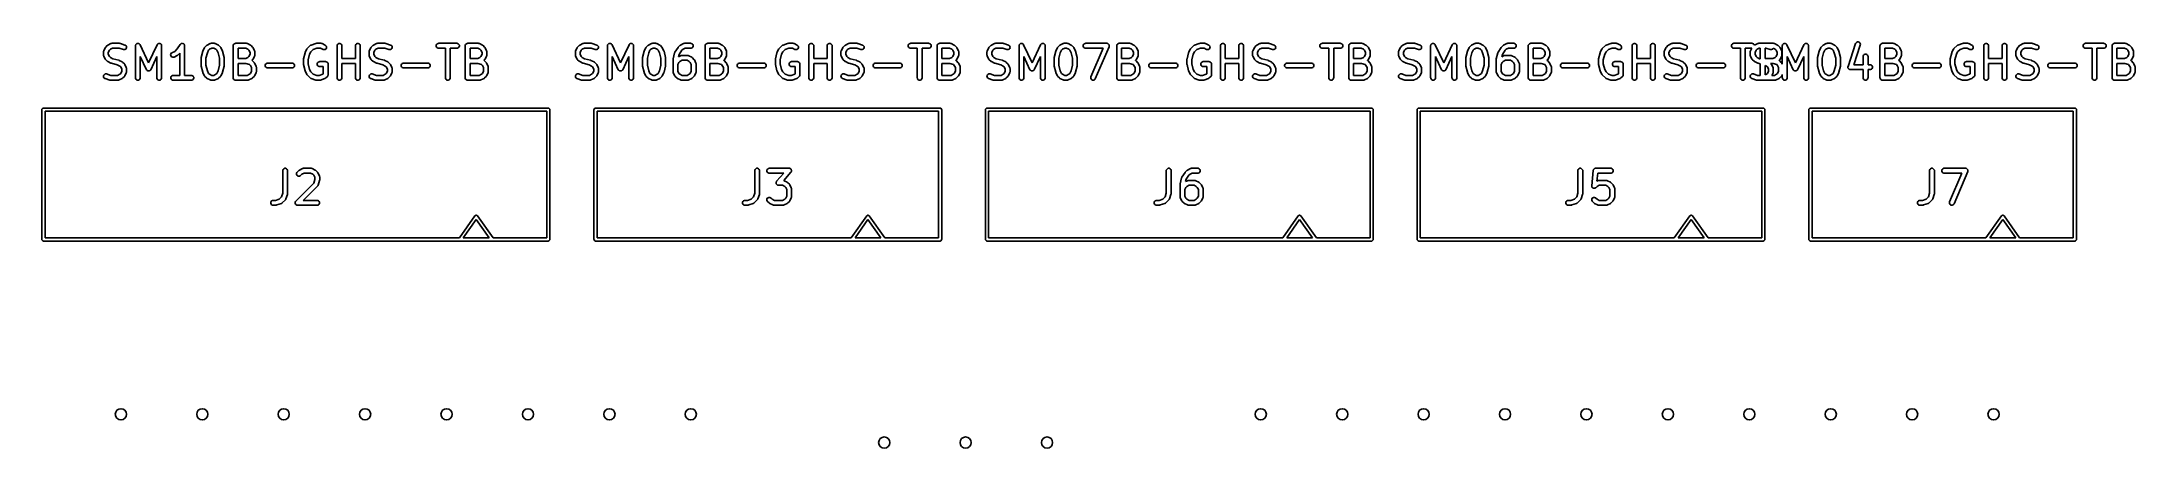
# Model space of a CAD drawing. Extents: x 4.35 to 6.92, y -4.67 to -4.17.
import ezdxf

# ---------------------------------------------------------------- set-up
doc = ezdxf.new("R2010")
doc.units = 0
doc.header["$MEASUREMENT"] = 0
doc.layers.add('BLACK', color=7, linetype='CONTINUOUS')

msp = doc.modelspace()

# ---------------------------------------------------------------- linework, layer by layer
at = {"layer": 'BLACK', "linetype": 'CONTINUOUS'}
for p, q in [((4.4211, -4.1825), (4.4212, -4.1819)), ((4.4211, -4.1862), (4.4211, -4.1825)), ((4.4212, -4.1868), (4.4211, -4.1862)), ((4.4212, -4.1817), (4.4214, -4.1812)), ((4.4212, -4.1818), (4.4212, -4.1817)), ((4.4212, -4.1819), (4.4212, -4.1818)), ((4.4212, -4.1869), (4.4212, -4.1868)), ((4.4212, -4.187), (4.4212, -4.1869)), ((4.4214, -4.1876), (4.4212, -4.187)), ((4.4214, -4.1812), (4.4233, -4.1774)), ((4.4233, -4.1913), (4.4214, -4.1876)), ((4.4233, -4.1774), (4.4235, -4.1772)), ((4.4235, -4.1771), (4.4236, -4.177)), ((4.4235, -4.1772), (4.4235, -4.1771)), ((4.4236, -4.177), (4.4236, -4.1769)), ((4.4236, -4.1769), (4.4237, -4.1769)), ((4.4237, -4.1769), (4.4239, -4.1767)), ((4.4239, -4.1767), (4.4257, -4.1748)), ((4.4257, -4.1748), (4.426, -4.1746)), ((4.426, -4.1746), (4.426, -4.1745)), ((4.426, -4.1745), (4.4261, -4.1745)), ((4.4261, -4.1745), (4.4262, -4.1744)), ((4.4262, -4.1744), (4.4263, -4.1744)), ((4.4263, -4.1744), (4.4265, -4.1742)), ((4.4265, -4.1742), (4.4303, -4.1724)), ((4.4284, -4.1805), (4.427, -4.1832)), ((4.427, -4.1832), (4.427, -4.1855)), ((4.427, -4.1855), (4.4284, -4.1882)), ((4.4296, -4.1793), (4.4284, -4.1805)), ((4.4284, -4.1882), (4.4296, -4.1894)), ((4.4323, -4.1779), (4.4296, -4.1793)), ((4.4296, -4.1894), (4.4326, -4.191)), ((4.4303, -4.1724), (4.4308, -4.1721)), ((4.4308, -4.1721), (4.4309, -4.1721)), ((4.4309, -4.1721), (4.431, -4.1721)), ((4.431, -4.1721), (4.4316, -4.172)), ((4.4316, -4.172), (4.4409, -4.172)), ((4.4405, -4.1779), (4.4323, -4.1779)), ((4.4456, -4.1797), (4.4405, -4.1779)), ((4.4409, -4.172), (4.4412, -4.1721)), ((4.4412, -4.1721), (4.4413, -4.1721)), ((4.4413, -4.1721), (4.4414, -4.1721)), ((4.4414, -4.1721), (4.4415, -4.1721)), ((4.4415, -4.1721), (4.4416, -4.1721)), ((4.4416, -4.1721), (4.4419, -4.1722)), ((4.4419, -4.1722), (4.4475, -4.1741)), ((4.4462, -4.1798), (4.4456, -4.1797)), ((4.4473, -4.1797), (4.4462, -4.1798)), ((4.4484, -4.1792), (4.4473, -4.1797)), ((4.4475, -4.1741), (4.448, -4.1743)), ((4.448, -4.1743), (4.4489, -4.1751)), ((4.4491, -4.1783), (4.4484, -4.1792)), ((4.4489, -4.1751), (4.4494, -4.1761)), ((4.4495, -4.1772), (4.4491, -4.1783)), ((4.4494, -4.1761), (4.4495, -4.1772)), ((4.4605, -4.1744), (4.4607, -4.1739)), ((4.4605, -4.1745), (4.4605, -4.1744)), ((4.4605, -4.1746), (4.4605, -4.1745)), ((4.4605, -4.1745), (4.4605, -4.1745)), ((4.4605, -4.175), (4.4605, -4.1746)), ((4.4605, -4.2144), (4.4605, -4.175)), ((4.4607, -4.1739), (4.4609, -4.1735)), ((4.4609, -4.1735), (4.461, -4.1734)), ((4.461, -4.1734), (4.4613, -4.173)), ((4.461, -4.1734), (4.461, -4.1734)), ((4.4613, -4.173), (4.4617, -4.1726)), ((4.4617, -4.1726), (4.4618, -4.1726)), ((4.4618, -4.1725), (4.4623, -4.1723)), ((4.4618, -4.1726), (4.4618, -4.1725)), ((4.4623, -4.1723), (4.4627, -4.1721)), ((4.4627, -4.1721), (4.4628, -4.1721)), ((4.4628, -4.1721), (4.4629, -4.1721)), ((4.4629, -4.1721), (4.4634, -4.1721)), ((4.4634, -4.1721), (4.4639, -4.1721)), ((4.4639, -4.1721), (4.464, -4.1721)), ((4.464, -4.1721), (4.464, -4.1721)), ((4.464, -4.1721), (4.4645, -4.1723)), ((4.4645, -4.1723), (4.465, -4.1725)), ((4.465, -4.1725), (4.465, -4.1725)), ((4.465, -4.1725), (4.4651, -4.1725)), ((4.4651, -4.1725), (4.4654, -4.1729)), ((4.4654, -4.1729), (4.4658, -4.1732)), ((4.4658, -4.1732), (4.4659, -4.1733)), ((4.4659, -4.1733), (4.4659, -4.1734)), ((4.4659, -4.1734), (4.4659, -4.1734)), ((4.4659, -4.1734), (4.4661, -4.1737)), ((4.4661, -4.1737), (4.4766, -4.1961)), ((4.4739, -4.2044), (4.4664, -4.1883)), ((4.4664, -4.1883), (4.4664, -4.2144)), ((4.4766, -4.1961), (4.487, -4.1737)), ((4.4867, -4.1883), (4.4792, -4.2044)), ((4.4867, -4.2144), (4.4867, -4.1883)), ((4.487, -4.1737), (4.4872, -4.1734)), ((4.4872, -4.1734), (4.4873, -4.1733)), ((4.4872, -4.1734), (4.4872, -4.1734)), ((4.4873, -4.1732), (4.4877, -4.1729)), ((4.4873, -4.1733), (4.4873, -4.1732)), ((4.4877, -4.1729), (4.488, -4.1725)), ((4.488, -4.1725), (4.4881, -4.1725)), ((4.4881, -4.1725), (4.4882, -4.1725)), ((4.4882, -4.1725), (4.4886, -4.1723)), ((4.4886, -4.1723), (4.4891, -4.1721)), ((4.4891, -4.1721), (4.4892, -4.1721)), ((4.4892, -4.1721), (4.4892, -4.1721)), ((4.4892, -4.1721), (4.4898, -4.1721)), ((4.4898, -4.1721), (4.4903, -4.1721)), ((4.4903, -4.1721), (4.4903, -4.1721)), ((4.4903, -4.1721), (4.4904, -4.1721)), ((4.4904, -4.1721), (4.4909, -4.1723)), ((4.4909, -4.1723), (4.4913, -4.1725)), ((4.4913, -4.1725), (4.4914, -4.1726)), ((4.4914, -4.1726), (4.4914, -4.1726)), ((4.4914, -4.1726), (4.4918, -4.173)), ((4.4918, -4.173), (4.4921, -4.1734)), ((4.4921, -4.1734), (4.4922, -4.1734)), ((4.4922, -4.1734), (4.4922, -4.1735)), ((4.4922, -4.1735), (4.4924, -4.1739)), ((4.4924, -4.1739), (4.4926, -4.1744)), ((4.4926, -4.1744), (4.4926, -4.1745)), ((4.4926, -4.1745), (4.4926, -4.1745)), ((4.4926, -4.1745), (4.4926, -4.1746)), ((4.4926, -4.1746), (4.4926, -4.175)), ((4.4926, -4.175), (4.4926, -4.2144)), ((4.5036, -4.1859), (4.504, -4.1848)), ((4.5037, -4.187), (4.5036, -4.1859)), ((4.5042, -4.1881), (4.5037, -4.187)), ((4.504, -4.1848), (4.5048, -4.1839)), ((4.5051, -4.1888), (4.5042, -4.1881)), ((4.5048, -4.1839), (4.5052, -4.1836)), ((4.5062, -4.1892), (4.5051, -4.1888)), ((4.5052, -4.1836), (4.5086, -4.1819)), ((4.5073, -4.1891), (4.5062, -4.1892)), ((4.5079, -4.1889), (4.5073, -4.1891)), ((4.5116, -4.187), (4.5079, -4.1889)), ((4.5086, -4.1819), (4.5118, -4.1787)), ((4.5119, -4.1869), (4.5116, -4.187)), ((4.5118, -4.1787), (4.5154, -4.1734)), ((4.512, -4.1868), (4.5119, -4.1869)), ((4.5121, -4.1867), (4.512, -4.1868)), ((4.512, -4.1868), (4.512, -4.1868)), ((4.5122, -4.1866), (4.5121, -4.1867)), ((4.5124, -4.1865), (4.5122, -4.1866)), ((4.5149, -4.184), (4.5124, -4.1865)), ((4.5149, -4.2114), (4.5149, -4.184)), ((4.5154, -4.1734), (4.5157, -4.1729)), ((4.5154, -4.1734), (4.5154, -4.1734)), ((4.5154, -4.1734), (4.5154, -4.1734)), ((4.5154, -4.1734), (4.5154, -4.1734)), ((4.5157, -4.1729), (4.516, -4.1727)), ((4.516, -4.1727), (4.5162, -4.1725)), ((4.5162, -4.1725), (4.5164, -4.1724)), ((4.5164, -4.1724), (4.5167, -4.1723)), ((4.5167, -4.1723), (4.517, -4.1722)), ((4.517, -4.1722), (4.5172, -4.1721)), ((4.5172, -4.1721), (4.5175, -4.1721)), ((4.5175, -4.1721), (4.5178, -4.172)), ((4.5178, -4.172), (4.5181, -4.1721)), ((4.5181, -4.1721), (4.5184, -4.1721)), ((4.5184, -4.1721), (4.5187, -4.1722)), ((4.5187, -4.1722), (4.5189, -4.1723)), ((4.5189, -4.1723), (4.5192, -4.1724)), ((4.5192, -4.1724), (4.5195, -4.1725)), ((4.5195, -4.1725), (4.5197, -4.1727)), ((4.5197, -4.1727), (4.5199, -4.1729)), ((4.5199, -4.1729), (4.5201, -4.1731)), ((4.5201, -4.1731), (4.5203, -4.1734)), ((4.5203, -4.1734), (4.5204, -4.1736)), ((4.5204, -4.1736), (4.5205, -4.1739)), ((4.5205, -4.1739), (4.5206, -4.1741)), ((4.5206, -4.1741), (4.5207, -4.1744)), ((4.5207, -4.1744), (4.5208, -4.175)), ((4.5208, -4.175), (4.5208, -4.175)), ((4.5208, -4.175), (4.5208, -4.175)), ((4.5208, -4.175), (4.5208, -4.175)), ((4.5208, -4.175), (4.5208, -4.2114)), ((4.5411, -4.1896), (4.5412, -4.1894)), ((4.5411, -4.1898), (4.5411, -4.1896)), ((4.5411, -4.1899), (4.5411, -4.1898)), ((4.5411, -4.19), (4.5411, -4.1899)), ((4.5411, -4.1994), (4.5411, -4.19)), ((4.5412, -4.1893), (4.5431, -4.1818)), ((4.5412, -4.1894), (4.5412, -4.1893)), ((4.5412, -4.1894), (4.5412, -4.1894)), ((4.5431, -4.1817), (4.5432, -4.1815)), ((4.5431, -4.1818), (4.5431, -4.1817)), ((4.5431, -4.1817), (4.5431, -4.1817)), ((4.5432, -4.1815), (4.5433, -4.1812)), ((4.5433, -4.1812), (4.5452, -4.1774)), ((4.5433, -4.1812), (4.5433, -4.1812)), ((4.5433, -4.1812), (4.5433, -4.1812)), ((4.5452, -4.1774), (4.5453, -4.1772)), ((4.5453, -4.1772), (4.5454, -4.1771)), ((4.5454, -4.177), (4.5455, -4.1769)), ((4.5454, -4.1771), (4.5454, -4.177)), ((4.5455, -4.1769), (4.5457, -4.1767)), ((4.5455, -4.1769), (4.5455, -4.1769)), ((4.5457, -4.1767), (4.5476, -4.1748)), ((4.5487, -4.1835), (4.547, -4.1904)), ((4.547, -4.1904), (4.547, -4.199)), ((4.5476, -4.1748), (4.5478, -4.1746)), ((4.5478, -4.1746), (4.5479, -4.1745)), ((4.5479, -4.1745), (4.548, -4.1745)), ((4.548, -4.1745), (4.548, -4.1744)), ((4.548, -4.1744), (4.5481, -4.1744)), ((4.5481, -4.1744), (4.5484, -4.1742)), ((4.5484, -4.1742), (4.5521, -4.1724)), ((4.5502, -4.1805), (4.5487, -4.1835)), ((4.5514, -4.1793), (4.5502, -4.1805)), ((4.5541, -4.1779), (4.5514, -4.1793)), ((4.5521, -4.1724), (4.5527, -4.1721)), ((4.5527, -4.1721), (4.5528, -4.1721)), ((4.5528, -4.1721), (4.5529, -4.1721)), ((4.5529, -4.1721), (4.5534, -4.172)), ((4.5534, -4.172), (4.5572, -4.172)), ((4.5565, -4.1779), (4.5541, -4.1779)), ((4.5592, -4.1793), (4.5565, -4.1779)), ((4.5572, -4.172), (4.5578, -4.1721)), ((4.5578, -4.1721), (4.5579, -4.1721)), ((4.5579, -4.1721), (4.558, -4.1721)), ((4.558, -4.1721), (4.5585, -4.1724)), ((4.5585, -4.1724), (4.5623, -4.1742)), ((4.5604, -4.1805), (4.5592, -4.1793)), ((4.5619, -4.1835), (4.5604, -4.1805)), ((4.5636, -4.1904), (4.5619, -4.1835)), ((4.5623, -4.1742), (4.5625, -4.1744)), ((4.5625, -4.1744), (4.5626, -4.1744)), ((4.5626, -4.1744), (4.5627, -4.1745)), ((4.5627, -4.1745), (4.5627, -4.1745)), ((4.5627, -4.1745), (4.5628, -4.1746)), ((4.5628, -4.1746), (4.563, -4.1748)), ((4.563, -4.1748), (4.5649, -4.1767)), ((4.5636, -4.199), (4.5636, -4.1904)), ((4.5649, -4.1767), (4.5651, -4.1769)), ((4.5651, -4.1769), (4.5651, -4.1769)), ((4.5651, -4.1769), (4.5652, -4.177)), ((4.5652, -4.177), (4.5653, -4.1771)), ((4.5653, -4.1771), (4.5653, -4.1772)), ((4.5653, -4.1772), (4.5654, -4.1774)), ((4.5654, -4.1774), (4.5673, -4.1812)), ((4.5673, -4.1812), (4.5673, -4.1812)), ((4.5673, -4.1812), (4.5673, -4.1812)), ((4.5673, -4.1812), (4.5674, -4.1815)), ((4.5674, -4.1815), (4.5675, -4.1817)), ((4.5675, -4.1817), (4.5675, -4.1817)), ((4.5675, -4.1817), (4.5675, -4.1818)), ((4.5675, -4.1818), (4.5694, -4.1893)), ((4.5694, -4.1893), (4.5694, -4.1894)), ((4.5694, -4.1894), (4.5695, -4.1894)), ((4.5695, -4.1894), (4.5695, -4.1896)), ((4.5695, -4.1896), (4.5695, -4.1898)), ((4.5695, -4.1898), (4.5695, -4.1899)), ((4.5695, -4.1899), (4.5695, -4.19)), ((4.5695, -4.19), (4.5695, -4.1994)), ((4.5805, -4.1744), (4.581, -4.1734)), ((4.5805, -4.175), (4.5805, -4.1744)), ((4.5805, -4.2144), (4.5805, -4.175)), ((4.581, -4.1734), (4.5818, -4.1725)), ((4.5818, -4.1725), (4.5829, -4.1721)), ((4.5829, -4.1721), (4.5834, -4.172)), ((4.5834, -4.172), (4.5966, -4.172)), ((4.5959, -4.1779), (4.5864, -4.1779)), ((4.5864, -4.1779), (4.5864, -4.1908)), ((4.5986, -4.1793), (4.5959, -4.1779)), ((4.5959, -4.1908), (4.5986, -4.1894)), ((4.5966, -4.172), (4.5971, -4.1721)), ((4.5971, -4.1721), (4.5972, -4.1721)), ((4.5972, -4.1721), (4.5973, -4.1721)), ((4.5973, -4.1721), (4.5979, -4.1724)), ((4.5979, -4.1724), (4.6016, -4.1742)), ((4.5997, -4.1805), (4.5986, -4.1793)), ((4.5986, -4.1894), (4.5997, -4.1882)), ((4.6011, -4.1832), (4.5997, -4.1805)), ((4.5997, -4.1882), (4.6011, -4.1855)), ((4.6011, -4.1855), (4.6011, -4.1832)), ((4.6016, -4.1742), (4.6019, -4.1744)), ((4.6019, -4.1744), (4.6019, -4.1744)), ((4.6019, -4.1744), (4.602, -4.1745)), ((4.602, -4.1745), (4.6021, -4.1745)), ((4.6021, -4.1745), (4.6022, -4.1746)), ((4.6022, -4.1746), (4.6024, -4.1748)), ((4.6024, -4.1748), (4.6043, -4.1767)), ((4.6043, -4.1767), (4.6044, -4.1769)), ((4.6044, -4.1769), (4.6045, -4.1769)), ((4.6045, -4.1769), (4.6046, -4.177)), ((4.6046, -4.177), (4.6046, -4.1771)), ((4.6046, -4.1771), (4.6047, -4.1772)), ((4.6047, -4.1772), (4.6048, -4.1774)), ((4.6048, -4.1774), (4.6067, -4.1812)), ((4.6067, -4.1876), (4.6048, -4.1913)), ((4.6067, -4.1812), (4.6069, -4.1817)), ((4.6069, -4.187), (4.6067, -4.1876)), ((4.6069, -4.1817), (4.6069, -4.1818)), ((4.6069, -4.1818), (4.6069, -4.1819)), ((4.6069, -4.1819), (4.607, -4.1825)), ((4.607, -4.1862), (4.6069, -4.1868)), ((4.6069, -4.1868), (4.6069, -4.1869)), ((4.6069, -4.1869), (4.6069, -4.187)), ((4.607, -4.1825), (4.607, -4.1862)), ((4.6668, -4.1911), (4.6687, -4.1837)), ((4.6687, -4.1836), (4.6688, -4.1833)), ((4.6687, -4.1837), (4.6687, -4.1836)), ((4.6687, -4.1836), (4.6687, -4.1836)), ((4.6688, -4.1833), (4.6689, -4.1831)), ((4.6689, -4.183), (4.6708, -4.1793)), ((4.6689, -4.1831), (4.6689, -4.183)), ((4.6689, -4.1831), (4.6689, -4.1831)), ((4.6708, -4.1793), (4.6709, -4.179)), ((4.6709, -4.179), (4.671, -4.179)), ((4.671, -4.1789), (4.6711, -4.1788)), ((4.671, -4.179), (4.671, -4.1789)), ((4.6711, -4.1788), (4.6713, -4.1785)), ((4.6711, -4.1788), (4.6711, -4.1788)), ((4.6713, -4.1785), (4.6751, -4.1748)), ((4.6743, -4.1854), (4.6726, -4.1922)), ((4.6758, -4.1824), (4.6743, -4.1854)), ((4.6751, -4.1748), (4.6755, -4.1744)), ((4.6755, -4.1744), (4.6756, -4.1744)), ((4.6756, -4.1744), (4.6757, -4.1743)), ((4.6757, -4.1743), (4.6762, -4.1741)), ((4.6788, -4.1794), (4.6758, -4.1824)), ((4.6762, -4.1741), (4.6819, -4.1722)), ((4.6833, -4.1779), (4.6788, -4.1794)), ((4.6819, -4.1722), (4.6821, -4.1721)), ((4.6821, -4.1721), (4.6822, -4.1721)), ((4.6822, -4.1721), (4.6823, -4.1721)), ((4.6823, -4.1721), (4.6824, -4.1721)), ((4.6824, -4.1721), (4.6825, -4.1721)), ((4.6825, -4.1721), (4.6828, -4.172)), ((4.6828, -4.172), (4.6884, -4.172)), ((4.6877, -4.1779), (4.6833, -4.1779)), ((4.6908, -4.1795), (4.6877, -4.1779)), ((4.6884, -4.172), (4.689, -4.1721)), ((4.689, -4.1721), (4.6891, -4.1721)), ((4.6891, -4.1721), (4.6892, -4.1721)), ((4.6892, -4.1721), (4.6897, -4.1724)), ((4.6897, -4.1724), (4.6935, -4.1742)), ((4.6914, -4.1797), (4.6908, -4.1795)), ((4.6925, -4.1798), (4.6914, -4.1797)), ((4.6936, -4.1794), (4.6925, -4.1798)), ((4.6935, -4.1742), (4.694, -4.1745)), ((4.6945, -4.1787), (4.6936, -4.1794)), ((4.694, -4.1745), (4.6947, -4.1754)), ((4.695, -4.1776), (4.6945, -4.1787)), ((4.6947, -4.1754), (4.6951, -4.1765)), ((4.6951, -4.1765), (4.695, -4.1776)), ((4.708, -4.1744), (4.7085, -4.1734)), ((4.708, -4.175), (4.708, -4.1744)), ((4.708, -4.2144), (4.708, -4.175)), ((4.7085, -4.1734), (4.7093, -4.1725)), ((4.7093, -4.1725), (4.7103, -4.1721)), ((4.7103, -4.1721), (4.7115, -4.1721)), ((4.7115, -4.1721), (4.7126, -4.1725)), ((4.7126, -4.1725), (4.7134, -4.1734)), ((4.7134, -4.1734), (4.7138, -4.1744)), ((4.7138, -4.1744), (4.7139, -4.175)), ((4.7139, -4.175), (4.7139, -4.1908)), ((4.7305, -4.1744), (4.731, -4.1734)), ((4.7305, -4.175), (4.7305, -4.1744)), ((4.7305, -4.1908), (4.7305, -4.175)), ((4.731, -4.1734), (4.7318, -4.1725)), ((4.7318, -4.1725), (4.7328, -4.1721)), ((4.7328, -4.1721), (4.734, -4.1721)), ((4.734, -4.1721), (4.735, -4.1725)), ((4.735, -4.1725), (4.7359, -4.1734)), ((4.7359, -4.1734), (4.7363, -4.1744)), ((4.7363, -4.1744), (4.7364, -4.175)), ((4.7364, -4.175), (4.7364, -4.2144)), ((4.7473, -4.1825), (4.7474, -4.1819)), ((4.7473, -4.1862), (4.7473, -4.1825)), ((4.7474, -4.1868), (4.7473, -4.1862)), ((4.7474, -4.1817), (4.7476, -4.1812)), ((4.7474, -4.1818), (4.7474, -4.1817)), ((4.7474, -4.1819), (4.7474, -4.1818)), ((4.7474, -4.1869), (4.7474, -4.1868)), ((4.7474, -4.187), (4.7474, -4.1869)), ((4.7476, -4.1876), (4.7474, -4.187)), ((4.7476, -4.1812), (4.7495, -4.1774)), ((4.7495, -4.1913), (4.7476, -4.1876)), ((4.7495, -4.1774), (4.7497, -4.1772)), ((4.7497, -4.1771), (4.7498, -4.177)), ((4.7497, -4.1772), (4.7497, -4.1771)), ((4.7498, -4.177), (4.7498, -4.1769)), ((4.7498, -4.1769), (4.7499, -4.1769)), ((4.7499, -4.1769), (4.7501, -4.1767)), ((4.7501, -4.1767), (4.7519, -4.1748)), ((4.7519, -4.1748), (4.7522, -4.1746)), ((4.7522, -4.1746), (4.7522, -4.1745)), ((4.7522, -4.1745), (4.7523, -4.1745)), ((4.7523, -4.1745), (4.7524, -4.1744)), ((4.7524, -4.1744), (4.7525, -4.1744)), ((4.7525, -4.1744), (4.7527, -4.1742)), ((4.7527, -4.1742), (4.7565, -4.1724)), ((4.7546, -4.1805), (4.7532, -4.1832)), ((4.7532, -4.1832), (4.7532, -4.1855)), ((4.7532, -4.1855), (4.7546, -4.1882)), ((4.7558, -4.1793), (4.7546, -4.1805)), ((4.7546, -4.1882), (4.7558, -4.1894)), ((4.7585, -4.1779), (4.7558, -4.1793)), ((4.7558, -4.1894), (4.7588, -4.191)), ((4.7565, -4.1724), (4.757, -4.1721)), ((4.757, -4.1721), (4.7571, -4.1721)), ((4.7571, -4.1721), (4.7572, -4.1721)), ((4.7572, -4.1721), (4.7578, -4.172)), ((4.7578, -4.172), (4.7672, -4.172)), ((4.7667, -4.1779), (4.7585, -4.1779)), ((4.7718, -4.1797), (4.7667, -4.1779)), ((4.7672, -4.172), (4.7674, -4.1721)), ((4.7674, -4.1721), (4.7675, -4.1721)), ((4.7675, -4.1721), (4.7676, -4.1721)), ((4.7676, -4.1721), (4.7677, -4.1721)), ((4.7677, -4.1721), (4.7678, -4.1721)), ((4.7678, -4.1721), (4.7681, -4.1722)), ((4.7681, -4.1722), (4.7737, -4.1741)), ((4.7724, -4.1798), (4.7718, -4.1797)), ((4.7736, -4.1797), (4.7724, -4.1798)), ((4.7746, -4.1792), (4.7736, -4.1797)), ((4.7737, -4.1741), (4.7742, -4.1743)), ((4.7742, -4.1743), (4.7751, -4.1751)), ((4.7753, -4.1783), (4.7746, -4.1792)), ((4.7751, -4.1751), (4.7756, -4.1761)), ((4.7757, -4.1772), (4.7753, -4.1783)), ((4.7756, -4.1761), (4.7757, -4.1772)), ((4.8299, -4.1744), (4.8303, -4.1734)), ((4.8299, -4.1756), (4.8299, -4.1744)), ((4.8303, -4.1766), (4.8299, -4.1756)), ((4.8303, -4.1734), (4.8311, -4.1725)), ((4.8311, -4.1774), (4.8303, -4.1766)), ((4.8311, -4.1725), (4.8322, -4.1721)), ((4.8322, -4.1779), (4.8311, -4.1774)), ((4.8322, -4.1721), (4.8328, -4.172)), ((4.8328, -4.1779), (4.8322, -4.1779)), ((4.8328, -4.172), (4.8553, -4.172)), ((4.8411, -4.1779), (4.8328, -4.1779)), ((4.8411, -4.2144), (4.8411, -4.1779)), ((4.8553, -4.1779), (4.847, -4.1779)), ((4.847, -4.1779), (4.847, -4.2144)), ((4.8553, -4.172), (4.8558, -4.1721)), ((4.8558, -4.1779), (4.8553, -4.1779)), ((4.8558, -4.1721), (4.8569, -4.1725)), ((4.8569, -4.1774), (4.8558, -4.1779)), ((4.8569, -4.1725), (4.8577, -4.1734)), ((4.8577, -4.1766), (4.8569, -4.1774)), ((4.8577, -4.1734), (4.8582, -4.1744)), ((4.8582, -4.1756), (4.8577, -4.1766)), ((4.8582, -4.1744), (4.8582, -4.1756)), ((4.8654, -4.175), (4.8655, -4.1744)), ((4.8654, -4.2144), (4.8654, -4.175)), ((4.8655, -4.1744), (4.8659, -4.1734)), ((4.8659, -4.1734), (4.8668, -4.1725)), ((4.8668, -4.1725), (4.8678, -4.1721)), ((4.8678, -4.1721), (4.8684, -4.172)), ((4.8684, -4.172), (4.8815, -4.172)), ((4.8808, -4.1779), (4.8713, -4.1779)), ((4.8713, -4.1779), (4.8713, -4.1908)), ((4.8835, -4.1793), (4.8808, -4.1779)), ((4.8808, -4.1908), (4.8835, -4.1894)), ((4.8815, -4.172), (4.8821, -4.1721)), ((4.8821, -4.1721), (4.8822, -4.1721)), ((4.8822, -4.1721), (4.8823, -4.1721)), ((4.8823, -4.1721), (4.8828, -4.1724)), ((4.8828, -4.1724), (4.8866, -4.1742)), ((4.8847, -4.1805), (4.8835, -4.1793)), ((4.8835, -4.1894), (4.8847, -4.1882)), ((4.8861, -4.1832), (4.8847, -4.1805)), ((4.8847, -4.1882), (4.8861, -4.1855)), ((4.8861, -4.1855), (4.8861, -4.1832)), ((4.8866, -4.1742), (4.8868, -4.1744)), ((4.8868, -4.1744), (4.8869, -4.1744)), ((4.8869, -4.1744), (4.887, -4.1745)), ((4.887, -4.1745), (4.8871, -4.1745)), ((4.8871, -4.1745), (4.8871, -4.1746)), ((4.8871, -4.1746), (4.8874, -4.1748)), ((4.8874, -4.1748), (4.8892, -4.1767)), ((4.8892, -4.1767), (4.8894, -4.1769)), ((4.8894, -4.1769), (4.8895, -4.1769)), ((4.8895, -4.1769), (4.8895, -4.177)), ((4.8895, -4.177), (4.8896, -4.1771)), ((4.8896, -4.1771), (4.8896, -4.1772)), ((4.8896, -4.1772), (4.8898, -4.1774)), ((4.8898, -4.1774), (4.8917, -4.1812)), ((4.8917, -4.1876), (4.8898, -4.1913)), ((4.8917, -4.1812), (4.8919, -4.1817)), ((4.8919, -4.187), (4.8917, -4.1876)), ((4.8919, -4.1817), (4.8919, -4.1818)), ((4.8919, -4.1818), (4.8919, -4.1819)), ((4.8919, -4.1819), (4.892, -4.1825)), ((4.892, -4.1862), (4.8919, -4.1868)), ((4.8919, -4.1868), (4.8919, -4.1869)), ((4.8919, -4.1869), (4.8919, -4.187)), ((4.892, -4.1825), (4.892, -4.1862)), ((5.0007, -4.1819), (5.0008, -4.1818)), ((5.0007, -4.1825), (5.0007, -4.1819)), ((5.0007, -4.1862), (5.0007, -4.1825)), ((5.0007, -4.1868), (5.0007, -4.1862)), ((5.0008, -4.1869), (5.0007, -4.1868)), ((5.0008, -4.1817), (5.001, -4.1812)), ((5.0008, -4.1818), (5.0008, -4.1817)), ((5.0008, -4.187), (5.0008, -4.1869)), ((5.001, -4.1876), (5.0008, -4.187)), ((5.001, -4.1812), (5.0029, -4.1774)), ((5.0029, -4.1913), (5.001, -4.1876)), ((5.0029, -4.1774), (5.003, -4.1772)), ((5.003, -4.1771), (5.0031, -4.177)), ((5.003, -4.1772), (5.003, -4.1771)), ((5.0031, -4.177), (5.0032, -4.1769)), ((5.0032, -4.1769), (5.0034, -4.1767)), ((5.0032, -4.1769), (5.0032, -4.1769)), ((5.0034, -4.1767), (5.0053, -4.1748)), ((5.0053, -4.1748), (5.0055, -4.1746)), ((5.0055, -4.1746), (5.0056, -4.1745)), ((5.0056, -4.1745), (5.0057, -4.1744)), ((5.0056, -4.1745), (5.0056, -4.1745)), ((5.0057, -4.1744), (5.0058, -4.1744)), ((5.0058, -4.1744), (5.006, -4.1742)), ((5.006, -4.1742), (5.0098, -4.1724)), ((5.0079, -4.1805), (5.0066, -4.1832)), ((5.0066, -4.1832), (5.0066, -4.1855)), ((5.0066, -4.1855), (5.0079, -4.1882)), ((5.0091, -4.1793), (5.0079, -4.1805)), ((5.0079, -4.1882), (5.0091, -4.1894)), ((5.0118, -4.1779), (5.0091, -4.1793)), ((5.0091, -4.1894), (5.0121, -4.191)), ((5.0098, -4.1724), (5.0103, -4.1721)), ((5.0103, -4.1721), (5.0104, -4.1721)), ((5.0104, -4.1721), (5.0105, -4.1721)), ((5.0105, -4.1721), (5.0111, -4.172)), ((5.0111, -4.172), (5.0205, -4.172)), ((5.02, -4.1779), (5.0118, -4.1779)), ((5.0252, -4.1797), (5.02, -4.1779)), ((5.0205, -4.172), (5.0208, -4.1721)), ((5.0208, -4.1721), (5.0209, -4.1721)), ((5.0209, -4.1721), (5.021, -4.1721)), ((5.021, -4.1721), (5.0211, -4.1721)), ((5.0211, -4.1721), (5.0211, -4.1721)), ((5.0211, -4.1721), (5.0214, -4.1722)), ((5.0214, -4.1722), (5.0271, -4.1741)), ((5.0257, -4.1798), (5.0252, -4.1797)), ((5.0269, -4.1797), (5.0257, -4.1798)), ((5.0279, -4.1792), (5.0269, -4.1797)), ((5.0271, -4.1741), (5.0276, -4.1743)), ((5.0276, -4.1743), (5.0284, -4.1751)), ((5.0287, -4.1783), (5.0279, -4.1792)), ((5.0284, -4.1751), (5.029, -4.1761)), ((5.029, -4.1772), (5.0287, -4.1783)), ((5.029, -4.1761), (5.029, -4.1772)), ((5.04, -4.175), (5.0401, -4.1746)), ((5.04, -4.2144), (5.04, -4.175)), ((5.0401, -4.1744), (5.0403, -4.1739)), ((5.0401, -4.1745), (5.0401, -4.1744)), ((5.0401, -4.1746), (5.0401, -4.1745)), ((5.0401, -4.1745), (5.0401, -4.1745)), ((5.0403, -4.1739), (5.0405, -4.1735)), ((5.0405, -4.1734), (5.0409, -4.173)), ((5.0405, -4.1735), (5.0405, -4.1734)), ((5.0405, -4.1734), (5.0405, -4.1734)), ((5.0409, -4.173), (5.0412, -4.1726)), ((5.0412, -4.1726), (5.0413, -4.1726)), ((5.0413, -4.1725), (5.0418, -4.1723)), ((5.0413, -4.1726), (5.0413, -4.1725)), ((5.0418, -4.1723), (5.0423, -4.1721)), ((5.0423, -4.1721), (5.0424, -4.1721)), ((5.0424, -4.1721), (5.0424, -4.1721)), ((5.0424, -4.1721), (5.0429, -4.1721)), ((5.0429, -4.1721), (5.0434, -4.1721)), ((5.0434, -4.1721), (5.0435, -4.1721)), ((5.0435, -4.1721), (5.0436, -4.1721)), ((5.0436, -4.1721), (5.044, -4.1723)), ((5.044, -4.1723), (5.0445, -4.1725)), ((5.0445, -4.1725), (5.0446, -4.1725)), ((5.0446, -4.1725), (5.0446, -4.1725)), ((5.0446, -4.1725), (5.045, -4.1729)), ((5.045, -4.1729), (5.0454, -4.1732)), ((5.0454, -4.1732), (5.0454, -4.1733)), ((5.0454, -4.1733), (5.0454, -4.1734)), ((5.0454, -4.1734), (5.0455, -4.1734)), ((5.0455, -4.1734), (5.0457, -4.1737)), ((5.0457, -4.1737), (5.0561, -4.1961)), ((5.0534, -4.2044), (5.0459, -4.1883)), ((5.0459, -4.1883), (5.0459, -4.2144)), ((5.0561, -4.1961), (5.0666, -4.1737)), ((5.0663, -4.1883), (5.0588, -4.2044)), ((5.0663, -4.2144), (5.0663, -4.1883)), ((5.0666, -4.1737), (5.0668, -4.1734)), ((5.0668, -4.1733), (5.0669, -4.1732)), ((5.0668, -4.1734), (5.0668, -4.1733)), ((5.0668, -4.1734), (5.0668, -4.1734)), ((5.0669, -4.1732), (5.0672, -4.1729)), ((5.0672, -4.1729), (5.0676, -4.1725)), ((5.0676, -4.1725), (5.0677, -4.1725)), ((5.0677, -4.1725), (5.0682, -4.1723)), ((5.0677, -4.1725), (5.0677, -4.1725)), ((5.0682, -4.1723), (5.0687, -4.1721)), ((5.0687, -4.1721), (5.0687, -4.1721)), ((5.0687, -4.1721), (5.0688, -4.1721)), ((5.0688, -4.1721), (5.0693, -4.1721)), ((5.0693, -4.1721), (5.0698, -4.1721)), ((5.0698, -4.1721), (5.0699, -4.1721)), ((5.0699, -4.1721), (5.0699, -4.1721)), ((5.0699, -4.1721), (5.0704, -4.1723)), ((5.0704, -4.1723), (5.0709, -4.1725)), ((5.0709, -4.1725), (5.0709, -4.1726)), ((5.0709, -4.1726), (5.071, -4.1726)), ((5.071, -4.1726), (5.0713, -4.173)), ((5.0713, -4.173), (5.0717, -4.1734)), ((5.0717, -4.1734), (5.0717, -4.1734)), ((5.0717, -4.1734), (5.0718, -4.1735)), ((5.0718, -4.1735), (5.0719, -4.1739)), ((5.0719, -4.1739), (5.0721, -4.1744)), ((5.0721, -4.1744), (5.0721, -4.1745)), ((5.0721, -4.1745), (5.0722, -4.1745)), ((5.0722, -4.1745), (5.0722, -4.1746)), ((5.0722, -4.1746), (5.0722, -4.175)), ((5.0722, -4.175), (5.0722, -4.2144)), ((5.0832, -4.1893), (5.0851, -4.1818)), ((5.0832, -4.1894), (5.0832, -4.1893)), ((5.0832, -4.1896), (5.0832, -4.1894)), ((5.0832, -4.1894), (5.0832, -4.1894)), ((5.0832, -4.1898), (5.0832, -4.1896)), ((5.0832, -4.1899), (5.0832, -4.1898)), ((5.0832, -4.19), (5.0832, -4.1899)), ((5.0832, -4.1994), (5.0832, -4.19)), ((5.0851, -4.1817), (5.0852, -4.1815)), ((5.0851, -4.1818), (5.0851, -4.1817)), ((5.0851, -4.1817), (5.0851, -4.1817)), ((5.0852, -4.1815), (5.0853, -4.1812)), ((5.0853, -4.1812), (5.0872, -4.1774)), ((5.0853, -4.1812), (5.0853, -4.1812)), ((5.0853, -4.1812), (5.0853, -4.1812)), ((5.0872, -4.1774), (5.0874, -4.1772)), ((5.0874, -4.1771), (5.0875, -4.177)), ((5.0874, -4.1772), (5.0874, -4.1771)), ((5.0875, -4.177), (5.0875, -4.1769)), ((5.0875, -4.1769), (5.0876, -4.1769)), ((5.0876, -4.1769), (5.0878, -4.1767)), ((5.0878, -4.1767), (5.0896, -4.1748)), ((5.0908, -4.1835), (5.0891, -4.1904)), ((5.0891, -4.1904), (5.0891, -4.199)), ((5.0896, -4.1748), (5.0899, -4.1746)), ((5.0899, -4.1746), (5.0899, -4.1745)), ((5.0899, -4.1745), (5.09, -4.1745)), ((5.09, -4.1745), (5.0901, -4.1744)), ((5.0901, -4.1744), (5.0902, -4.1744)), ((5.0902, -4.1744), (5.0904, -4.1742)), ((5.0904, -4.1742), (5.0942, -4.1724)), ((5.0923, -4.1805), (5.0908, -4.1835)), ((5.0935, -4.1793), (5.0923, -4.1805)), ((5.0962, -4.1779), (5.0935, -4.1793)), ((5.0942, -4.1724), (5.0947, -4.1721)), ((5.0947, -4.1721), (5.0948, -4.1721)), ((5.0948, -4.1721), (5.0949, -4.1721)), ((5.0949, -4.1721), (5.0955, -4.172)), ((5.0955, -4.172), (5.0992, -4.172)), ((5.0985, -4.1779), (5.0962, -4.1779)), ((5.1012, -4.1793), (5.0985, -4.1779)), ((5.0992, -4.172), (5.0998, -4.1721)), ((5.0998, -4.1721), (5.0999, -4.1721)), ((5.0999, -4.1721), (5.1, -4.1721)), ((5.1, -4.1721), (5.1006, -4.1724)), ((5.1006, -4.1724), (5.1043, -4.1742)), ((5.1024, -4.1805), (5.1012, -4.1793)), ((5.1039, -4.1835), (5.1024, -4.1805)), ((5.1057, -4.1904), (5.1039, -4.1835)), ((5.1043, -4.1742), (5.1046, -4.1744)), ((5.1046, -4.1744), (5.1046, -4.1744)), ((5.1046, -4.1744), (5.1047, -4.1745)), ((5.1047, -4.1745), (5.1048, -4.1745)), ((5.1048, -4.1745), (5.1048, -4.1746)), ((5.1048, -4.1746), (5.1051, -4.1748)), ((5.1051, -4.1748), (5.1069, -4.1767)), ((5.1057, -4.199), (5.1057, -4.1904)), ((5.1069, -4.1767), (5.1071, -4.1769)), ((5.1071, -4.1769), (5.1072, -4.1769)), ((5.1072, -4.1769), (5.1072, -4.177)), ((5.1072, -4.177), (5.1073, -4.1771)), ((5.1073, -4.1771), (5.1073, -4.1772)), ((5.1073, -4.1772), (5.1075, -4.1774)), ((5.1075, -4.1774), (5.1094, -4.1812)), ((5.1094, -4.1812), (5.1094, -4.1812)), ((5.1094, -4.1812), (5.1094, -4.1812)), ((5.1094, -4.1812), (5.1095, -4.1815)), ((5.1095, -4.1815), (5.1096, -4.1817)), ((5.1096, -4.1817), (5.1096, -4.1817)), ((5.1096, -4.1817), (5.1096, -4.1818)), ((5.1096, -4.1818), (5.1115, -4.1893)), ((5.1115, -4.1893), (5.1115, -4.1894)), ((5.1115, -4.1894), (5.1115, -4.1894)), ((5.1115, -4.1894), (5.1115, -4.1896)), ((5.1115, -4.1896), (5.1116, -4.1898)), ((5.1116, -4.1898), (5.1115, -4.1899)), ((5.1115, -4.1899), (5.1116, -4.19)), ((5.1116, -4.19), (5.1116, -4.1994)), ((5.1207, -4.1911), (5.1226, -4.1837)), ((5.1226, -4.1837), (5.1227, -4.1833)), ((5.1227, -4.1833), (5.1227, -4.1832)), ((5.1227, -4.1832), (5.1228, -4.1832)), ((5.1228, -4.1831), (5.1229, -4.183)), ((5.1228, -4.1832), (5.1228, -4.1831)), ((5.1229, -4.183), (5.123, -4.1827)), ((5.123, -4.1827), (5.1268, -4.1771)), ((5.1268, -4.1771), (5.127, -4.1769)), ((5.1268, -4.1771), (5.1268, -4.1771)), ((5.1268, -4.1771), (5.1268, -4.1771)), ((5.127, -4.1769), (5.1271, -4.1767)), ((5.1271, -4.1767), (5.129, -4.1748)), ((5.1271, -4.1767), (5.1271, -4.1767)), ((5.1271, -4.1767), (5.1271, -4.1767)), ((5.1282, -4.1856), (5.1275, -4.1885)), ((5.1275, -4.1885), (5.1298, -4.1873)), ((5.1315, -4.1806), (5.1282, -4.1856)), ((5.129, -4.1748), (5.1292, -4.1746)), ((5.1292, -4.1746), (5.1293, -4.1745)), ((5.1293, -4.1745), (5.1294, -4.1745)), ((5.1294, -4.1745), (5.1295, -4.1744)), ((5.1295, -4.1744), (5.1298, -4.1742)), ((5.1295, -4.1744), (5.1295, -4.1744)), ((5.1298, -4.1742), (5.1335, -4.1724)), ((5.1298, -4.1873), (5.1303, -4.1871)), ((5.1303, -4.1871), (5.1304, -4.1871)), ((5.1304, -4.1871), (5.1305, -4.1871)), ((5.1305, -4.1871), (5.1311, -4.187)), ((5.1311, -4.187), (5.1386, -4.187)), ((5.1329, -4.1793), (5.1315, -4.1806)), ((5.1355, -4.1779), (5.1329, -4.1793)), ((5.1335, -4.1724), (5.1341, -4.1721)), ((5.1341, -4.1721), (5.1342, -4.1721)), ((5.1342, -4.1721), (5.1343, -4.1721)), ((5.1343, -4.1721), (5.1349, -4.172)), ((5.1349, -4.172), (5.1424, -4.172)), ((5.1424, -4.1779), (5.1355, -4.1779)), ((5.1386, -4.187), (5.1392, -4.1871)), ((5.1392, -4.1871), (5.1393, -4.1871)), ((5.1393, -4.1871), (5.1394, -4.1871)), ((5.1394, -4.1871), (5.1399, -4.1873)), ((5.1399, -4.1873), (5.1437, -4.1892)), ((5.1424, -4.172), (5.1429, -4.1721)), ((5.1429, -4.1779), (5.1424, -4.1779)), ((5.1429, -4.1721), (5.144, -4.1725)), ((5.144, -4.1774), (5.1429, -4.1779)), ((5.1437, -4.1892), (5.1439, -4.1894)), ((5.1439, -4.1894), (5.144, -4.1894)), ((5.144, -4.1725), (5.1448, -4.1734)), ((5.1448, -4.1766), (5.144, -4.1774)), ((5.144, -4.1894), (5.1441, -4.1895)), ((5.1441, -4.1895), (5.1442, -4.1895)), ((5.1442, -4.1895), (5.1442, -4.1896)), ((5.1442, -4.1896), (5.1444, -4.1898)), ((5.1444, -4.1898), (5.1463, -4.1917)), ((5.1448, -4.1734), (5.1452, -4.1744)), ((5.1452, -4.1756), (5.1448, -4.1766)), ((5.1452, -4.1744), (5.1452, -4.1756)), ((5.16, -4.175), (5.1601, -4.1744)), ((5.16, -4.2144), (5.16, -4.175)), ((5.1601, -4.1744), (5.1605, -4.1734)), ((5.1605, -4.1734), (5.1613, -4.1725)), ((5.1613, -4.1725), (5.1624, -4.1721)), ((5.1624, -4.1721), (5.163, -4.172)), ((5.163, -4.172), (5.1761, -4.172)), ((5.1754, -4.1779), (5.1659, -4.1779)), ((5.1659, -4.1779), (5.1659, -4.1908)), ((5.1781, -4.1793), (5.1754, -4.1779)), ((5.1754, -4.1908), (5.1781, -4.1894)), ((5.1761, -4.172), (5.1767, -4.1721)), ((5.1767, -4.1721), (5.1768, -4.1721)), ((5.1768, -4.1721), (5.1769, -4.1721)), ((5.1769, -4.1721), (5.1774, -4.1724)), ((5.1774, -4.1724), (5.1812, -4.1742)), ((5.1793, -4.1805), (5.1781, -4.1793)), ((5.1781, -4.1894), (5.1793, -4.1882)), ((5.1806, -4.1832), (5.1793, -4.1805)), ((5.1793, -4.1882), (5.1806, -4.1855)), ((5.1806, -4.1855), (5.1806, -4.1832)), ((5.1812, -4.1742), (5.1814, -4.1744)), ((5.1814, -4.1744), (5.1815, -4.1744)), ((5.1815, -4.1744), (5.1816, -4.1745)), ((5.1816, -4.1745), (5.1817, -4.1745)), ((5.1817, -4.1745), (5.1817, -4.1746)), ((5.1817, -4.1746), (5.1819, -4.1748)), ((5.1819, -4.1748), (5.1838, -4.1767)), ((5.1838, -4.1767), (5.184, -4.1769)), ((5.184, -4.1769), (5.1841, -4.1769)), ((5.1841, -4.1769), (5.1841, -4.177)), ((5.1841, -4.177), (5.1842, -4.1771)), ((5.1842, -4.1771), (5.1842, -4.1772)), ((5.1842, -4.1772), (5.1844, -4.1774)), ((5.1844, -4.1774), (5.1862, -4.1812)), ((5.1862, -4.1876), (5.1844, -4.1913)), ((5.1862, -4.1812), (5.1864, -4.1817)), ((5.1864, -4.187), (5.1862, -4.1876)), ((5.1864, -4.1817), (5.1865, -4.1818)), ((5.1865, -4.1869), (5.1864, -4.187)), ((5.1865, -4.1818), (5.1865, -4.1819)), ((5.1865, -4.1819), (5.1865, -4.1825)), ((5.1865, -4.1825), (5.1865, -4.1862)), ((5.1865, -4.1862), (5.1865, -4.1868)), ((5.1865, -4.1868), (5.1865, -4.1869)), ((5.2463, -4.1911), (5.2482, -4.1837)), ((5.2482, -4.1836), (5.2483, -4.1833)), ((5.2482, -4.1837), (5.2482, -4.1836)), ((5.2482, -4.1836), (5.2482, -4.1836)), ((5.2483, -4.1833), (5.2484, -4.1831)), ((5.2484, -4.183), (5.2503, -4.1793)), ((5.2484, -4.1831), (5.2484, -4.183)), ((5.2484, -4.1831), (5.2484, -4.1831)), ((5.2503, -4.1793), (5.2505, -4.179)), ((5.2505, -4.179), (5.2506, -4.1789)), ((5.2505, -4.179), (5.2505, -4.179)), ((5.2506, -4.1789), (5.2506, -4.1788)), ((5.2506, -4.1788), (5.2507, -4.1788)), ((5.2507, -4.1788), (5.2509, -4.1785)), ((5.2509, -4.1785), (5.2546, -4.1748)), ((5.2539, -4.1854), (5.2522, -4.1922)), ((5.2554, -4.1824), (5.2539, -4.1854)), ((5.2546, -4.1748), (5.2551, -4.1744)), ((5.2551, -4.1744), (5.2552, -4.1744)), ((5.2552, -4.1744), (5.2553, -4.1743)), ((5.2553, -4.1743), (5.2558, -4.1741)), ((5.2583, -4.1794), (5.2554, -4.1824)), ((5.2558, -4.1741), (5.2614, -4.1722)), ((5.2628, -4.1779), (5.2583, -4.1794)), ((5.2614, -4.1722), (5.2617, -4.1721)), ((5.2617, -4.1721), (5.2618, -4.1721)), ((5.2618, -4.1721), (5.2619, -4.1721)), ((5.2619, -4.1721), (5.262, -4.1721)), ((5.262, -4.1721), (5.2623, -4.172)), ((5.262, -4.1721), (5.262, -4.1721)), ((5.2623, -4.172), (5.268, -4.172)), ((5.2673, -4.1779), (5.2628, -4.1779)), ((5.2704, -4.1795), (5.2673, -4.1779)), ((5.268, -4.172), (5.2685, -4.1721)), ((5.2685, -4.1721), (5.2686, -4.1721)), ((5.2686, -4.1721), (5.2687, -4.1721)), ((5.2687, -4.1721), (5.2693, -4.1724)), ((5.2693, -4.1724), (5.273, -4.1742)), ((5.2709, -4.1797), (5.2704, -4.1795)), ((5.2721, -4.1798), (5.2709, -4.1797)), ((5.2732, -4.1794), (5.2721, -4.1798)), ((5.273, -4.1742), (5.2735, -4.1745)), ((5.274, -4.1787), (5.2732, -4.1794)), ((5.2735, -4.1745), (5.2743, -4.1754)), ((5.2746, -4.1776), (5.274, -4.1787)), ((5.2743, -4.1754), (5.2746, -4.1765)), ((5.2746, -4.1765), (5.2746, -4.1776)), ((5.2875, -4.175), (5.2876, -4.1744)), ((5.2875, -4.2144), (5.2875, -4.175)), ((5.2876, -4.1744), (5.288, -4.1734)), ((5.288, -4.1734), (5.2888, -4.1725)), ((5.2888, -4.1725), (5.2899, -4.1721)), ((5.2899, -4.1721), (5.291, -4.1721)), ((5.291, -4.1721), (5.2921, -4.1725)), ((5.2921, -4.1725), (5.2929, -4.1734)), ((5.2929, -4.1734), (5.2934, -4.1744)), ((5.2934, -4.1744), (5.2934, -4.175)), ((5.2934, -4.175), (5.2934, -4.1908)), ((5.31, -4.175), (5.3101, -4.1744)), ((5.31, -4.1908), (5.31, -4.175)), ((5.3101, -4.1744), (5.3105, -4.1734)), ((5.3105, -4.1734), (5.3113, -4.1725)), ((5.3113, -4.1725), (5.3124, -4.1721)), ((5.3124, -4.1721), (5.3135, -4.1721)), ((5.3135, -4.1721), (5.3146, -4.1725)), ((5.3146, -4.1725), (5.3154, -4.1734)), ((5.3154, -4.1734), (5.3159, -4.1744)), ((5.3159, -4.1744), (5.3159, -4.175)), ((5.3159, -4.175), (5.3159, -4.2144)), ((5.3269, -4.1819), (5.327, -4.1818)), ((5.3269, -4.1825), (5.3269, -4.1819)), ((5.3269, -4.1862), (5.3269, -4.1825)), ((5.3269, -4.1868), (5.3269, -4.1862)), ((5.327, -4.1869), (5.3269, -4.1868)), ((5.327, -4.1817), (5.3272, -4.1812)), ((5.327, -4.1818), (5.327, -4.1817)), ((5.327, -4.187), (5.327, -4.1869)), ((5.3272, -4.1876), (5.327, -4.187)), ((5.3272, -4.1812), (5.3291, -4.1774)), ((5.3291, -4.1913), (5.3272, -4.1876)), ((5.3291, -4.1774), (5.3292, -4.1772)), ((5.3292, -4.1771), (5.3293, -4.177)), ((5.3292, -4.1772), (5.3292, -4.1771)), ((5.3293, -4.177), (5.3294, -4.1769)), ((5.3294, -4.1769), (5.3296, -4.1767)), ((5.3294, -4.1769), (5.3294, -4.1769)), ((5.3296, -4.1767), (5.3315, -4.1748)), ((5.3315, -4.1748), (5.3317, -4.1746)), ((5.3317, -4.1746), (5.3318, -4.1745)), ((5.3318, -4.1745), (5.3319, -4.1745)), ((5.3319, -4.1745), (5.3319, -4.1744)), ((5.3319, -4.1744), (5.332, -4.1744)), ((5.332, -4.1744), (5.3323, -4.1742)), ((5.3323, -4.1742), (5.336, -4.1724)), ((5.3341, -4.1805), (5.3328, -4.1832)), ((5.3328, -4.1832), (5.3328, -4.1855)), ((5.3328, -4.1855), (5.3341, -4.1882)), ((5.3353, -4.1793), (5.3341, -4.1805)), ((5.3341, -4.1882), (5.3353, -4.1894)), ((5.338, -4.1779), (5.3353, -4.1793)), ((5.3353, -4.1894), (5.3384, -4.191)), ((5.336, -4.1724), (5.3365, -4.1721)), ((5.3365, -4.1721), (5.3367, -4.1721)), ((5.3367, -4.1721), (5.3368, -4.1721)), ((5.3368, -4.1721), (5.3373, -4.172)), ((5.3373, -4.172), (5.3467, -4.172)), ((5.3462, -4.1779), (5.338, -4.1779)), ((5.3514, -4.1797), (5.3462, -4.1779)), ((5.3467, -4.172), (5.347, -4.1721)), ((5.347, -4.1721), (5.3471, -4.1721)), ((5.3471, -4.1721), (5.3472, -4.1721)), ((5.3472, -4.1721), (5.3473, -4.1721)), ((5.3473, -4.1721), (5.3473, -4.1721)), ((5.3473, -4.1721), (5.3476, -4.1722)), ((5.3476, -4.1722), (5.3533, -4.1741)), ((5.352, -4.1798), (5.3514, -4.1797)), ((5.3531, -4.1797), (5.352, -4.1798)), ((5.3541, -4.1792), (5.3531, -4.1797)), ((5.3533, -4.1741), (5.3538, -4.1743)), ((5.3538, -4.1743), (5.3547, -4.1751)), ((5.3549, -4.1783), (5.3541, -4.1792)), ((5.3547, -4.1751), (5.3552, -4.1761)), ((5.3553, -4.1772), (5.3549, -4.1783)), ((5.3552, -4.1761), (5.3553, -4.1772)), ((5.4094, -4.1744), (5.4099, -4.1734)), ((5.4094, -4.1756), (5.4094, -4.1744)), ((5.4099, -4.1766), (5.4094, -4.1756)), ((5.4099, -4.1734), (5.4107, -4.1725)), ((5.4107, -4.1774), (5.4099, -4.1766)), ((5.4107, -4.1725), (5.4117, -4.1721)), ((5.4117, -4.1779), (5.4107, -4.1774)), ((5.4117, -4.1721), (5.4123, -4.172)), ((5.4123, -4.1779), (5.4117, -4.1779)), ((5.4123, -4.172), (5.4348, -4.172)), ((5.4206, -4.1779), (5.4123, -4.1779)), ((5.4206, -4.2144), (5.4206, -4.1779)), ((5.4348, -4.1779), (5.4265, -4.1779)), ((5.4265, -4.1779), (5.4265, -4.2144)), ((5.4348, -4.172), (5.4354, -4.1721)), ((5.4354, -4.1779), (5.4348, -4.1779)), ((5.4354, -4.1721), (5.4365, -4.1725)), ((5.4365, -4.1774), (5.4354, -4.1779)), ((5.4365, -4.1725), (5.4373, -4.1734)), ((5.4373, -4.1766), (5.4365, -4.1774)), ((5.4373, -4.1734), (5.4377, -4.1744)), ((5.4377, -4.1756), (5.4373, -4.1766)), ((5.4377, -4.1744), (5.4377, -4.1756)), ((5.445, -4.1744), (5.4455, -4.1734)), ((5.445, -4.175), (5.445, -4.1744)), ((5.445, -4.2144), (5.445, -4.175)), ((5.4455, -4.1734), (5.4463, -4.1725)), ((5.4463, -4.1725), (5.4474, -4.1721)), ((5.4474, -4.1721), (5.4479, -4.172)), ((5.4479, -4.172), (5.4611, -4.172)), ((5.4604, -4.1779), (5.4509, -4.1779)), ((5.4509, -4.1779), (5.4509, -4.1908)), ((5.4631, -4.1793), (5.4604, -4.1779)), ((5.4604, -4.1908), (5.4631, -4.1894)), ((5.4611, -4.172), (5.4616, -4.1721)), ((5.4616, -4.1721), (5.4617, -4.1721)), ((5.4617, -4.1721), (5.4618, -4.1721)), ((5.4618, -4.1721), (5.4624, -4.1724)), ((5.4624, -4.1724), (5.4661, -4.1742)), ((5.4643, -4.1805), (5.4631, -4.1793)), ((5.4631, -4.1894), (5.4643, -4.1882)), ((5.4656, -4.1832), (5.4643, -4.1805)), ((5.4643, -4.1882), (5.4656, -4.1855)), ((5.4656, -4.1855), (5.4656, -4.1832)), ((5.4661, -4.1742), (5.4664, -4.1744)), ((5.4664, -4.1744), (5.4665, -4.1744)), ((5.4665, -4.1744), (5.4665, -4.1745)), ((5.4665, -4.1745), (5.4666, -4.1745)), ((5.4666, -4.1745), (5.4667, -4.1746)), ((5.4667, -4.1746), (5.4669, -4.1748)), ((5.4669, -4.1748), (5.4688, -4.1767)), ((5.4688, -4.1767), (5.469, -4.1769)), ((5.469, -4.1769), (5.469, -4.1769)), ((5.469, -4.1769), (5.4691, -4.177)), ((5.4691, -4.177), (5.4691, -4.1771)), ((5.4691, -4.1771), (5.4692, -4.1772)), ((5.4692, -4.1772), (5.4693, -4.1774)), ((5.4693, -4.1774), (5.4712, -4.1812)), ((5.4712, -4.1876), (5.4693, -4.1913)), ((5.4712, -4.1812), (5.4714, -4.1817)), ((5.4714, -4.187), (5.4712, -4.1876)), ((5.4714, -4.1817), (5.4714, -4.1818)), ((5.4714, -4.1818), (5.4715, -4.1819)), ((5.4715, -4.1868), (5.4714, -4.1869)), ((5.4714, -4.1869), (5.4714, -4.187)), ((5.4715, -4.1819), (5.4715, -4.1825)), ((5.4715, -4.1825), (5.4715, -4.1862)), ((5.4715, -4.1862), (5.4715, -4.1868)), ((5.5062, -4.1825), (5.5063, -4.1819)), ((5.5062, -4.1862), (5.5062, -4.1825)), ((5.5063, -4.1868), (5.5062, -4.1862)), ((5.5063, -4.1817), (5.5065, -4.1812)), ((5.5063, -4.1818), (5.5063, -4.1817)), ((5.5063, -4.1819), (5.5063, -4.1818)), ((5.5063, -4.1869), (5.5063, -4.1868)), ((5.5063, -4.187), (5.5063, -4.1869)), ((5.5065, -4.1876), (5.5063, -4.187)), ((5.5065, -4.1812), (5.5084, -4.1774)), ((5.5084, -4.1913), (5.5065, -4.1876)), ((5.5084, -4.1774), (5.5085, -4.1772)), ((5.5085, -4.1772), (5.5086, -4.1771)), ((5.5086, -4.177), (5.5087, -4.1769)), ((5.5086, -4.1771), (5.5086, -4.177)), ((5.5087, -4.1769), (5.5088, -4.1769)), ((5.5088, -4.1769), (5.5089, -4.1767)), ((5.5089, -4.1767), (5.5108, -4.1748)), ((5.5108, -4.1748), (5.511, -4.1746)), ((5.511, -4.1746), (5.5111, -4.1745)), ((5.5111, -4.1745), (5.5112, -4.1745)), ((5.5112, -4.1745), (5.5113, -4.1744)), ((5.5113, -4.1744), (5.5116, -4.1742)), ((5.5113, -4.1744), (5.5113, -4.1744)), ((5.5116, -4.1742), (5.5153, -4.1724)), ((5.5135, -4.1805), (5.5121, -4.1832)), ((5.5121, -4.1832), (5.5121, -4.1855)), ((5.5121, -4.1855), (5.5135, -4.1882)), ((5.5146, -4.1793), (5.5135, -4.1805)), ((5.5135, -4.1882), (5.5146, -4.1894)), ((5.5173, -4.1779), (5.5146, -4.1793)), ((5.5146, -4.1894), (5.5177, -4.191)), ((5.5153, -4.1724), (5.5159, -4.1721)), ((5.5159, -4.1721), (5.516, -4.1721)), ((5.516, -4.1721), (5.5161, -4.1721)), ((5.5161, -4.1721), (5.5166, -4.172)), ((5.5166, -4.172), (5.526, -4.172)), ((5.5255, -4.1779), (5.5173, -4.1779)), ((5.5307, -4.1797), (5.5255, -4.1779)), ((5.526, -4.172), (5.5263, -4.1721)), ((5.5263, -4.1721), (5.5264, -4.1721)), ((5.5264, -4.1721), (5.5265, -4.1721)), ((5.5265, -4.1721), (5.5266, -4.1721)), ((5.5266, -4.1721), (5.5267, -4.1721)), ((5.5267, -4.1721), (5.527, -4.1722)), ((5.527, -4.1722), (5.5326, -4.1741)), ((5.5313, -4.1798), (5.5307, -4.1797)), ((5.5324, -4.1797), (5.5313, -4.1798)), ((5.5335, -4.1792), (5.5324, -4.1797)), ((5.5326, -4.1741), (5.5331, -4.1743)), ((5.5331, -4.1743), (5.534, -4.1751)), ((5.5342, -4.1783), (5.5335, -4.1792)), ((5.534, -4.1751), (5.5345, -4.1761)), ((5.5346, -4.1772), (5.5342, -4.1783)), ((5.5345, -4.1761), (5.5346, -4.1772)), ((5.5456, -4.1744), (5.5458, -4.1739)), ((5.5456, -4.1745), (5.5456, -4.1744)), ((5.5456, -4.1746), (5.5456, -4.1745)), ((5.5456, -4.1745), (5.5456, -4.1745)), ((5.5456, -4.175), (5.5456, -4.1746)), ((5.5456, -4.2144), (5.5456, -4.175)), ((5.5458, -4.1739), (5.546, -4.1735)), ((5.546, -4.1735), (5.546, -4.1734)), ((5.546, -4.1734), (5.5461, -4.1734)), ((5.5461, -4.1734), (5.5464, -4.173)), ((5.5464, -4.173), (5.5468, -4.1726)), ((5.5468, -4.1726), (5.5469, -4.1725)), ((5.5468, -4.1726), (5.5468, -4.1726)), ((5.5469, -4.1725), (5.5474, -4.1723)), ((5.5474, -4.1723), (5.5478, -4.1721)), ((5.5478, -4.1721), (5.5479, -4.1721)), ((5.5479, -4.1721), (5.5479, -4.1721)), ((5.5479, -4.1721), (5.5485, -4.1721)), ((5.5485, -4.1721), (5.549, -4.1721)), ((5.549, -4.1721), (5.549, -4.1721)), ((5.549, -4.1721), (5.5491, -4.1721)), ((5.5491, -4.1721), (5.5496, -4.1723)), ((5.5496, -4.1723), (5.5501, -4.1725)), ((5.5501, -4.1725), (5.5501, -4.1725)), ((5.5501, -4.1725), (5.5502, -4.1725)), ((5.5502, -4.1725), (5.5505, -4.1729)), ((5.5505, -4.1729), (5.5509, -4.1732)), ((5.5509, -4.1732), (5.5509, -4.1733)), ((5.5509, -4.1733), (5.551, -4.1734)), ((5.551, -4.1734), (5.551, -4.1734)), ((5.551, -4.1734), (5.5512, -4.1737)), ((5.5512, -4.1737), (5.5616, -4.1961)), ((5.559, -4.2044), (5.5515, -4.1883)), ((5.5515, -4.1883), (5.5515, -4.2144)), ((5.5616, -4.1961), (5.5721, -4.1737)), ((5.5718, -4.1883), (5.5643, -4.2044)), ((5.5718, -4.2144), (5.5718, -4.1883)), ((5.5721, -4.1737), (5.5723, -4.1734)), ((5.5723, -4.1733), (5.5724, -4.1732)), ((5.5723, -4.1734), (5.5723, -4.1733)), ((5.5723, -4.1734), (5.5723, -4.1734)), ((5.5724, -4.1732), (5.5728, -4.1729)), ((5.5728, -4.1729), (5.5731, -4.1725)), ((5.5731, -4.1725), (5.5732, -4.1725)), ((5.5732, -4.1725), (5.5737, -4.1723)), ((5.5732, -4.1725), (5.5732, -4.1725)), ((5.5737, -4.1723), (5.5742, -4.1721)), ((5.5742, -4.1721), (5.5743, -4.1721)), ((5.5743, -4.1721), (5.5743, -4.1721)), ((5.5743, -4.1721), (5.5748, -4.1721)), ((5.5748, -4.1721), (5.5753, -4.1721)), ((5.5753, -4.1721), (5.5754, -4.1721)), ((5.5754, -4.1721), (5.5755, -4.1721)), ((5.5755, -4.1721), (5.5759, -4.1723)), ((5.5759, -4.1723), (5.5764, -4.1725)), ((5.5764, -4.1725), (5.5765, -4.1726)), ((5.5765, -4.1726), (5.5765, -4.1726)), ((5.5765, -4.1726), (5.5769, -4.173)), ((5.5769, -4.173), (5.5772, -4.1734)), ((5.5772, -4.1734), (5.5772, -4.1734)), ((5.5772, -4.1734), (5.5773, -4.1735)), ((5.5773, -4.1735), (5.5775, -4.1739)), ((5.5775, -4.1739), (5.5777, -4.1744)), ((5.5777, -4.1744), (5.5777, -4.1745)), ((5.5777, -4.1745), (5.5777, -4.1745)), ((5.5777, -4.1745), (5.5777, -4.1746)), ((5.5777, -4.1746), (5.5777, -4.175)), ((5.5777, -4.175), (5.5777, -4.2144)), ((5.5887, -4.1896), (5.5887, -4.1894)), ((5.5887, -4.1894), (5.5888, -4.1894)), ((5.5887, -4.1898), (5.5887, -4.1896)), ((5.5887, -4.1899), (5.5887, -4.1898)), ((5.5887, -4.19), (5.5887, -4.1899)), ((5.5887, -4.1994), (5.5887, -4.19)), ((5.5888, -4.1893), (5.5907, -4.1818)), ((5.5888, -4.1894), (5.5888, -4.1893)), ((5.5907, -4.1817), (5.5908, -4.1815)), ((5.5907, -4.1818), (5.5907, -4.1817)), ((5.5907, -4.1817), (5.5907, -4.1817)), ((5.5908, -4.1815), (5.5908, -4.1812)), ((5.5908, -4.1812), (5.5909, -4.1812)), ((5.5909, -4.1812), (5.5927, -4.1774)), ((5.5909, -4.1812), (5.5909, -4.1812)), ((5.5927, -4.1774), (5.5929, -4.1772)), ((5.5929, -4.1771), (5.593, -4.177)), ((5.5929, -4.1772), (5.5929, -4.1771)), ((5.593, -4.177), (5.5931, -4.1769)), ((5.5931, -4.1769), (5.5933, -4.1767)), ((5.5931, -4.1769), (5.5931, -4.1769)), ((5.5933, -4.1767), (5.5952, -4.1748)), ((5.5963, -4.1835), (5.5946, -4.1904)), ((5.5946, -4.1904), (5.5946, -4.199)), ((5.5952, -4.1748), (5.5954, -4.1746)), ((5.5954, -4.1746), (5.5955, -4.1745)), ((5.5955, -4.1745), (5.5956, -4.1744)), ((5.5955, -4.1745), (5.5955, -4.1745)), ((5.5956, -4.1744), (5.5957, -4.1744)), ((5.5957, -4.1744), (5.5959, -4.1742)), ((5.5959, -4.1742), (5.5997, -4.1724)), ((5.5978, -4.1805), (5.5963, -4.1835)), ((5.599, -4.1793), (5.5978, -4.1805)), ((5.6017, -4.1779), (5.599, -4.1793)), ((5.5997, -4.1724), (5.6002, -4.1721)), ((5.6002, -4.1721), (5.6003, -4.1721)), ((5.6003, -4.1721), (5.6004, -4.1721)), ((5.6004, -4.1721), (5.601, -4.172)), ((5.601, -4.172), (5.6048, -4.172)), ((5.6041, -4.1779), (5.6017, -4.1779)), ((5.6068, -4.1793), (5.6041, -4.1779)), ((5.6048, -4.172), (5.6053, -4.1721)), ((5.6053, -4.1721), (5.6054, -4.1721)), ((5.6054, -4.1721), (5.6055, -4.1721)), ((5.6055, -4.1721), (5.6061, -4.1724)), ((5.6061, -4.1724), (5.6098, -4.1742)), ((5.608, -4.1805), (5.6068, -4.1793)), ((5.6095, -4.1835), (5.608, -4.1805)), ((5.6112, -4.1904), (5.6095, -4.1835)), ((5.6098, -4.1742), (5.6101, -4.1744)), ((5.6101, -4.1744), (5.6102, -4.1744)), ((5.6102, -4.1744), (5.6102, -4.1745)), ((5.6102, -4.1745), (5.6103, -4.1745)), ((5.6103, -4.1745), (5.6104, -4.1746)), ((5.6104, -4.1746), (5.6106, -4.1748)), ((5.6106, -4.1748), (5.6125, -4.1767)), ((5.6112, -4.199), (5.6112, -4.1904)), ((5.6125, -4.1767), (5.6127, -4.1769)), ((5.6127, -4.1769), (5.6127, -4.1769)), ((5.6127, -4.1769), (5.6128, -4.177)), ((5.6128, -4.177), (5.6128, -4.1771)), ((5.6128, -4.1771), (5.6129, -4.1772)), ((5.6129, -4.1772), (5.613, -4.1774)), ((5.613, -4.1774), (5.6149, -4.1812)), ((5.6149, -4.1812), (5.6149, -4.1812)), ((5.6149, -4.1812), (5.6149, -4.1812)), ((5.6149, -4.1812), (5.615, -4.1815)), ((5.615, -4.1815), (5.6151, -4.1817)), ((5.6151, -4.1817), (5.6151, -4.1817)), ((5.6151, -4.1817), (5.6151, -4.1818)), ((5.6151, -4.1818), (5.617, -4.1893)), ((5.617, -4.1893), (5.617, -4.1894)), ((5.617, -4.1894), (5.617, -4.1894)), ((5.617, -4.1894), (5.6171, -4.1896)), ((5.6171, -4.1896), (5.6171, -4.1898)), ((5.6171, -4.1898), (5.6171, -4.1899)), ((5.6171, -4.1899), (5.6171, -4.19)), ((5.6171, -4.19), (5.6171, -4.1994)), ((5.6244, -4.1744), (5.6248, -4.1734)), ((5.6244, -4.1756), (5.6244, -4.1744)), ((5.6248, -4.1766), (5.6244, -4.1756)), ((5.6248, -4.1734), (5.6256, -4.1725)), ((5.6256, -4.1774), (5.6248, -4.1766)), ((5.6256, -4.1725), (5.6267, -4.1721)), ((5.6267, -4.1779), (5.6256, -4.1774)), ((5.6267, -4.1721), (5.6273, -4.172)), ((5.6273, -4.1779), (5.6267, -4.1779)), ((5.6273, -4.172), (5.6535, -4.172)), ((5.649, -4.1779), (5.6273, -4.1779)), ((5.6339, -4.2132), (5.649, -4.1779)), ((5.6562, -4.1762), (5.6393, -4.2155)), ((5.6535, -4.172), (5.6541, -4.1721)), ((5.6541, -4.1721), (5.6541, -4.1721)), ((5.6541, -4.1721), (5.6541, -4.1721)), ((5.6541, -4.1721), (5.6546, -4.1723)), ((5.6546, -4.1723), (5.6551, -4.1725)), ((5.6551, -4.1725), (5.6552, -4.1726)), ((5.6552, -4.1726), (5.6552, -4.1726)), ((5.6552, -4.1726), (5.6556, -4.173)), ((5.6556, -4.173), (5.656, -4.1734)), ((5.656, -4.1734), (5.656, -4.1734)), ((5.656, -4.1734), (5.656, -4.1734)), ((5.656, -4.1734), (5.6562, -4.1739)), ((5.6562, -4.1739), (5.6564, -4.1744)), ((5.6564, -4.1756), (5.6562, -4.1762)), ((5.6564, -4.1744), (5.6564, -4.1744)), ((5.6564, -4.1744), (5.6564, -4.1745)), ((5.6564, -4.1745), (5.6564, -4.175)), ((5.6564, -4.175), (5.6564, -4.1756)), ((5.6564, -4.1756), (5.6564, -4.1756)), ((5.6564, -4.1756), (5.6564, -4.1756)), ((5.6656, -4.1744), (5.6661, -4.1734)), ((5.6656, -4.175), (5.6656, -4.1744)), ((5.6656, -4.2144), (5.6656, -4.175)), ((5.6661, -4.1734), (5.6669, -4.1725)), ((5.6669, -4.1725), (5.6679, -4.1721)), ((5.6679, -4.1721), (5.6685, -4.172)), ((5.6685, -4.172), (5.6816, -4.172)), ((5.6809, -4.1779), (5.6715, -4.1779)), ((5.6715, -4.1779), (5.6715, -4.1908)), ((5.6836, -4.1793), (5.6809, -4.1779)), ((5.6809, -4.1908), (5.6836, -4.1894)), ((5.6816, -4.172), (5.6822, -4.1721)), ((5.6822, -4.1721), (5.6823, -4.1721)), ((5.6823, -4.1721), (5.6824, -4.1721)), ((5.6824, -4.1721), (5.6829, -4.1724)), ((5.6829, -4.1724), (5.6867, -4.1742)), ((5.6848, -4.1805), (5.6836, -4.1793)), ((5.6836, -4.1894), (5.6848, -4.1882)), ((5.6862, -4.1832), (5.6848, -4.1805)), ((5.6848, -4.1882), (5.6862, -4.1855)), ((5.6862, -4.1855), (5.6862, -4.1832)), ((5.6867, -4.1742), (5.6869, -4.1744)), ((5.6869, -4.1744), (5.687, -4.1744)), ((5.687, -4.1744), (5.6871, -4.1745)), ((5.6871, -4.1745), (5.6872, -4.1745)), ((5.6872, -4.1745), (5.6872, -4.1746)), ((5.6872, -4.1746), (5.6875, -4.1748)), ((5.6875, -4.1748), (5.6893, -4.1767)), ((5.6893, -4.1767), (5.6895, -4.1769)), ((5.6895, -4.1769), (5.6896, -4.1769)), ((5.6896, -4.1769), (5.6896, -4.177)), ((5.6896, -4.177), (5.6897, -4.1771)), ((5.6897, -4.1771), (5.6897, -4.1772)), ((5.6897, -4.1772), (5.6899, -4.1774)), ((5.6899, -4.1774), (5.6918, -4.1812)), ((5.6918, -4.1876), (5.6899, -4.1913)), ((5.6918, -4.1812), (5.692, -4.1817)), ((5.692, -4.187), (5.6918, -4.1876)), ((5.692, -4.1817), (5.692, -4.1818)), ((5.692, -4.1818), (5.692, -4.1819)), ((5.692, -4.1819), (5.6921, -4.1825)), ((5.6921, -4.1862), (5.692, -4.1868)), ((5.692, -4.1868), (5.692, -4.1869)), ((5.692, -4.1869), (5.692, -4.187)), ((5.6921, -4.1825), (5.6921, -4.1862)), ((5.7519, -4.1911), (5.7538, -4.1837)), ((5.7538, -4.1836), (5.7539, -4.1833)), ((5.7538, -4.1837), (5.7538, -4.1836)), ((5.7538, -4.1836), (5.7538, -4.1836)), ((5.7539, -4.1833), (5.7539, -4.1831)), ((5.7539, -4.1831), (5.754, -4.1831)), ((5.754, -4.183), (5.7559, -4.1793)), ((5.754, -4.1831), (5.754, -4.183)), ((5.7559, -4.1793), (5.756, -4.179)), ((5.756, -4.179), (5.7561, -4.1789)), ((5.756, -4.179), (5.756, -4.179)), ((5.7561, -4.1789), (5.7562, -4.1788)), ((5.7562, -4.1788), (5.7564, -4.1785)), ((5.7562, -4.1788), (5.7562, -4.1788)), ((5.7564, -4.1785), (5.7602, -4.1748)), ((5.7594, -4.1854), (5.7577, -4.1922)), ((5.7609, -4.1824), (5.7594, -4.1854)), ((5.7602, -4.1748), (5.7606, -4.1744)), ((5.7606, -4.1744), (5.7607, -4.1744)), ((5.7607, -4.1744), (5.7608, -4.1743)), ((5.7608, -4.1743), (5.7613, -4.1741)), ((5.7638, -4.1794), (5.7609, -4.1824)), ((5.7613, -4.1741), (5.7669, -4.1722)), ((5.7683, -4.1779), (5.7638, -4.1794)), ((5.7669, -4.1722), (5.7672, -4.1721)), ((5.7672, -4.1721), (5.7673, -4.1721)), ((5.7673, -4.1721), (5.7674, -4.1721)), ((5.7674, -4.1721), (5.7675, -4.1721)), ((5.7675, -4.1721), (5.7676, -4.1721)), ((5.7676, -4.1721), (5.7679, -4.172)), ((5.7679, -4.172), (5.7735, -4.172)), ((5.7728, -4.1779), (5.7683, -4.1779)), ((5.7759, -4.1795), (5.7728, -4.1779)), ((5.7735, -4.172), (5.7741, -4.1721)), ((5.7741, -4.1721), (5.7742, -4.1721)), ((5.7742, -4.1721), (5.7743, -4.1721)), ((5.7743, -4.1721), (5.7748, -4.1724)), ((5.7748, -4.1724), (5.7786, -4.1742)), ((5.7765, -4.1797), (5.7759, -4.1795)), ((5.7776, -4.1798), (5.7765, -4.1797)), ((5.7787, -4.1794), (5.7776, -4.1798)), ((5.7786, -4.1742), (5.7791, -4.1745)), ((5.7796, -4.1787), (5.7787, -4.1794)), ((5.7791, -4.1745), (5.7798, -4.1754)), ((5.7801, -4.1776), (5.7796, -4.1787)), ((5.7798, -4.1754), (5.7802, -4.1765)), ((5.7802, -4.1765), (5.7801, -4.1776)), ((5.793, -4.175), (5.7931, -4.1744)), ((5.793, -4.2144), (5.793, -4.175)), ((5.7931, -4.1744), (5.7935, -4.1734)), ((5.7935, -4.1734), (5.7943, -4.1725)), ((5.7943, -4.1725), (5.7954, -4.1721)), ((5.7954, -4.1721), (5.7966, -4.1721)), ((5.7966, -4.1721), (5.7976, -4.1725)), ((5.7976, -4.1725), (5.7984, -4.1734)), ((5.7984, -4.1734), (5.7989, -4.1744)), ((5.7989, -4.1744), (5.7989, -4.175)), ((5.7989, -4.175), (5.7989, -4.1908)), ((5.8155, -4.175), (5.8156, -4.1744)), ((5.8155, -4.1908), (5.8155, -4.175)), ((5.8156, -4.1744), (5.816, -4.1734)), ((5.816, -4.1734), (5.8168, -4.1725)), ((5.8168, -4.1725), (5.8179, -4.1721)), ((5.8179, -4.1721), (5.8191, -4.1721)), ((5.8191, -4.1721), (5.8201, -4.1725)), ((5.8201, -4.1725), (5.8209, -4.1734)), ((5.8209, -4.1734), (5.8214, -4.1744)), ((5.8214, -4.1744), (5.8214, -4.175)), ((5.8214, -4.175), (5.8214, -4.2144)), ((5.8324, -4.1825), (5.8325, -4.1819)), ((5.8324, -4.1862), (5.8324, -4.1825)), ((5.8325, -4.1868), (5.8324, -4.1862)), ((5.8325, -4.1817), (5.8327, -4.1812)), ((5.8325, -4.1818), (5.8325, -4.1817)), ((5.8325, -4.1819), (5.8325, -4.1818)), ((5.8325, -4.1869), (5.8325, -4.1868)), ((5.8325, -4.187), (5.8325, -4.1869)), ((5.8327, -4.1876), (5.8325, -4.187)), ((5.8327, -4.1812), (5.8346, -4.1774)), ((5.8346, -4.1913), (5.8327, -4.1876)), ((5.8346, -4.1774), (5.8347, -4.1772)), ((5.8347, -4.1772), (5.8348, -4.1771)), ((5.8348, -4.177), (5.8349, -4.1769)), ((5.8348, -4.1771), (5.8348, -4.177)), ((5.8349, -4.1769), (5.835, -4.1769)), ((5.835, -4.1769), (5.8351, -4.1767)), ((5.8351, -4.1767), (5.837, -4.1748)), ((5.837, -4.1748), (5.8372, -4.1746)), ((5.8372, -4.1746), (5.8373, -4.1745)), ((5.8373, -4.1745), (5.8374, -4.1745)), ((5.8374, -4.1745), (5.8375, -4.1744)), ((5.8375, -4.1744), (5.8378, -4.1742)), ((5.8375, -4.1744), (5.8375, -4.1744)), ((5.8378, -4.1742), (5.8415, -4.1724)), ((5.8397, -4.1805), (5.8383, -4.1832)), ((5.8383, -4.1832), (5.8383, -4.1855)), ((5.8383, -4.1855), (5.8397, -4.1882)), ((5.8409, -4.1793), (5.8397, -4.1805)), ((5.8397, -4.1882), (5.8409, -4.1894)), ((5.8436, -4.1779), (5.8409, -4.1793)), ((5.8409, -4.1894), (5.8439, -4.191)), ((5.8415, -4.1724), (5.8421, -4.1721)), ((5.8421, -4.1721), (5.8422, -4.1721)), ((5.8422, -4.1721), (5.8423, -4.1721)), ((5.8423, -4.1721), (5.8429, -4.172)), ((5.8429, -4.172), (5.8522, -4.172)), ((5.8518, -4.1779), (5.8436, -4.1779)), ((5.8569, -4.1797), (5.8518, -4.1779)), ((5.8522, -4.172), (5.8525, -4.1721)), ((5.8525, -4.1721), (5.8526, -4.1721)), ((5.8526, -4.1721), (5.8527, -4.1721)), ((5.8527, -4.1721), (5.8528, -4.1721)), ((5.8528, -4.1721), (5.8529, -4.1721)), ((5.8529, -4.1721), (5.8532, -4.1722)), ((5.8532, -4.1722), (5.8588, -4.1741)), ((5.8575, -4.1798), (5.8569, -4.1797)), ((5.8586, -4.1797), (5.8575, -4.1798)), ((5.8597, -4.1792), (5.8586, -4.1797)), ((5.8588, -4.1741), (5.8593, -4.1743)), ((5.8593, -4.1743), (5.8602, -4.1751)), ((5.8604, -4.1783), (5.8597, -4.1792)), ((5.8602, -4.1751), (5.8607, -4.1761)), ((5.8608, -4.1772), (5.8604, -4.1783)), ((5.8607, -4.1761), (5.8608, -4.1772)), ((5.915, -4.1744), (5.9154, -4.1734)), ((5.915, -4.1756), (5.915, -4.1744)), ((5.9154, -4.1766), (5.915, -4.1756)), ((5.9154, -4.1734), (5.9162, -4.1725)), ((5.9162, -4.1774), (5.9154, -4.1766)), ((5.9162, -4.1725), (5.9173, -4.1721)), ((5.9173, -4.1779), (5.9162, -4.1774)), ((5.9173, -4.1721), (5.9178, -4.172)), ((5.9178, -4.1779), (5.9173, -4.1779)), ((5.9178, -4.172), (5.9403, -4.172)), ((5.9261, -4.1779), (5.9178, -4.1779)), ((5.9261, -4.2144), (5.9261, -4.1779)), ((5.9403, -4.1779), (5.9321, -4.1779)), ((5.9321, -4.1779), (5.9321, -4.2144)), ((5.9403, -4.172), (5.9409, -4.1721)), ((5.9409, -4.1779), (5.9403, -4.1779)), ((5.9409, -4.1721), (5.942, -4.1725)), ((5.942, -4.1774), (5.9409, -4.1779)), ((5.942, -4.1725), (5.9428, -4.1734)), ((5.9428, -4.1766), (5.942, -4.1774)), ((5.9428, -4.1734), (5.9432, -4.1744)), ((5.9432, -4.1756), (5.9428, -4.1766)), ((5.9432, -4.1744), (5.9432, -4.1756)), ((5.9505, -4.175), (5.9506, -4.1744)), ((5.9505, -4.2144), (5.9505, -4.175)), ((5.9506, -4.1744), (5.951, -4.1734)), ((5.951, -4.1734), (5.9518, -4.1725)), ((5.9518, -4.1725), (5.9529, -4.1721)), ((5.9529, -4.1721), (5.9535, -4.172)), ((5.9535, -4.172), (5.9666, -4.172)), ((5.9659, -4.1779), (5.9564, -4.1779)), ((5.9564, -4.1779), (5.9564, -4.1908)), ((5.9686, -4.1793), (5.9659, -4.1779)), ((5.9659, -4.1908), (5.9686, -4.1894)), ((5.9666, -4.172), (5.9672, -4.1721)), ((5.9672, -4.1721), (5.9673, -4.1721)), ((5.9673, -4.1721), (5.9674, -4.1721)), ((5.9674, -4.1721), (5.9679, -4.1724)), ((5.9679, -4.1724), (5.9717, -4.1742)), ((5.9698, -4.1805), (5.9686, -4.1793)), ((5.9686, -4.1894), (5.9698, -4.1882)), ((5.9711, -4.1832), (5.9698, -4.1805)), ((5.9698, -4.1882), (5.9711, -4.1855)), ((5.9711, -4.1855), (5.9711, -4.1832)), ((5.9717, -4.1742), (5.9719, -4.1744)), ((5.9719, -4.1744), (5.972, -4.1744)), ((5.972, -4.1744), (5.9721, -4.1745)), ((5.9721, -4.1745), (5.9722, -4.1745)), ((5.9722, -4.1745), (5.9722, -4.1746)), ((5.9722, -4.1746), (5.9724, -4.1748)), ((5.9724, -4.1748), (5.9743, -4.1767)), ((5.9743, -4.1767), (5.9745, -4.1769)), ((5.9745, -4.1769), (5.9746, -4.1769)), ((5.9746, -4.1769), (5.9746, -4.177)), ((5.9746, -4.177), (5.9747, -4.1771)), ((5.9747, -4.1771), (5.9747, -4.1772)), ((5.9747, -4.1772), (5.9749, -4.1774)), ((5.9749, -4.1774), (5.9767, -4.1812)), ((5.9767, -4.1876), (5.9749, -4.1913)), ((5.9767, -4.1812), (5.9769, -4.1817)), ((5.9769, -4.187), (5.9767, -4.1876)), ((5.9769, -4.1817), (5.9769, -4.1818)), ((5.9769, -4.1818), (5.977, -4.1819)), ((5.977, -4.1868), (5.9769, -4.1869)), ((5.9769, -4.1869), (5.9769, -4.187)), ((5.977, -4.1819), (5.977, -4.1825)), ((5.977, -4.1825), (5.977, -4.1862)), ((5.977, -4.1862), (5.977, -4.1868)), ((6.0117, -4.1825), (6.0118, -4.1819)), ((6.0117, -4.1862), (6.0117, -4.1825)), ((6.0118, -4.1868), (6.0117, -4.1862)), ((6.0118, -4.1817), (6.012, -4.1812)), ((6.0118, -4.1818), (6.0118, -4.1817)), ((6.0118, -4.1819), (6.0118, -4.1818)), ((6.0118, -4.1869), (6.0118, -4.1868)), ((6.0118, -4.187), (6.0118, -4.1869)), ((6.012, -4.1876), (6.0118, -4.187)), ((6.012, -4.1812), (6.0139, -4.1774)), ((6.0139, -4.1913), (6.012, -4.1876)), ((6.0139, -4.1774), (6.0141, -4.1772)), ((6.0141, -4.1771), (6.0142, -4.177)), ((6.0141, -4.1772), (6.0141, -4.1771)), ((6.0142, -4.177), (6.0142, -4.1769)), ((6.0142, -4.1769), (6.0143, -4.1769)), ((6.0143, -4.1769), (6.0145, -4.1767)), ((6.0145, -4.1767), (6.0163, -4.1748)), ((6.0163, -4.1748), (6.0166, -4.1746)), ((6.0166, -4.1746), (6.0166, -4.1745)), ((6.0166, -4.1745), (6.0167, -4.1745)), ((6.0167, -4.1745), (6.0168, -4.1744)), ((6.0168, -4.1744), (6.0169, -4.1744)), ((6.0169, -4.1744), (6.0171, -4.1742)), ((6.0171, -4.1742), (6.0209, -4.1724)), ((6.019, -4.1805), (6.0176, -4.1832)), ((6.0176, -4.1832), (6.0176, -4.1855)), ((6.0176, -4.1855), (6.019, -4.1882)), ((6.0202, -4.1793), (6.019, -4.1805)), ((6.019, -4.1882), (6.0202, -4.1894)), ((6.0229, -4.1779), (6.0202, -4.1793)), ((6.0202, -4.1894), (6.0232, -4.191)), ((6.0209, -4.1724), (6.0214, -4.1721)), ((6.0214, -4.1721), (6.0215, -4.1721)), ((6.0215, -4.1721), (6.0216, -4.1721)), ((6.0216, -4.1721), (6.0222, -4.172)), ((6.0222, -4.172), (6.0316, -4.172)), ((6.0311, -4.1779), (6.0229, -4.1779)), ((6.0362, -4.1797), (6.0311, -4.1779)), ((6.0316, -4.172), (6.0318, -4.1721)), ((6.0318, -4.1721), (6.0319, -4.1721)), ((6.0319, -4.1721), (6.032, -4.1721)), ((6.032, -4.1721), (6.0321, -4.1721)), ((6.0321, -4.1721), (6.0322, -4.1721)), ((6.0322, -4.1721), (6.0325, -4.1722)), ((6.0325, -4.1722), (6.0381, -4.1741)), ((6.0368, -4.1798), (6.0362, -4.1797)), ((6.038, -4.1797), (6.0368, -4.1798)), ((6.039, -4.1792), (6.038, -4.1797)), ((6.0381, -4.1741), (6.0386, -4.1743)), ((6.0386, -4.1743), (6.0395, -4.1751)), ((6.0397, -4.1783), (6.039, -4.1792)), ((6.0395, -4.1751), (6.04, -4.1761)), ((6.0401, -4.1772), (6.0397, -4.1783)), ((6.04, -4.1761), (6.0401, -4.1772)), ((6.0511, -4.1745), (6.0512, -4.1744)), ((6.0511, -4.1746), (6.0511, -4.1745)), ((6.0511, -4.1745), (6.0511, -4.1745)), ((6.0511, -4.175), (6.0511, -4.1746)), ((6.0511, -4.2144), (6.0511, -4.175)), ((6.0512, -4.1744), (6.0514, -4.1739)), ((6.0514, -4.1739), (6.0515, -4.1735)), ((6.0515, -4.1735), (6.0516, -4.1734)), ((6.0516, -4.1734), (6.052, -4.173)), ((6.0516, -4.1734), (6.0516, -4.1734)), ((6.052, -4.173), (6.0523, -4.1726)), ((6.0523, -4.1726), (6.0524, -4.1726)), ((6.0524, -4.1725), (6.0529, -4.1723)), ((6.0524, -4.1726), (6.0524, -4.1725)), ((6.0529, -4.1723), (6.0533, -4.1721)), ((6.0533, -4.1721), (6.0534, -4.1721)), ((6.0534, -4.1721), (6.0535, -4.1721)), ((6.0535, -4.1721), (6.054, -4.1721)), ((6.054, -4.1721), (6.0545, -4.1721)), ((6.0545, -4.1721), (6.0546, -4.1721)), ((6.0546, -4.1721), (6.0546, -4.1721)), ((6.0546, -4.1721), (6.0551, -4.1723)), ((6.0551, -4.1723), (6.0556, -4.1725)), ((6.0556, -4.1725), (6.0556, -4.1725)), ((6.0556, -4.1725), (6.0557, -4.1725)), ((6.0557, -4.1725), (6.0561, -4.1729)), ((6.0561, -4.1729), (6.0564, -4.1732)), ((6.0564, -4.1732), (6.0565, -4.1733)), ((6.0565, -4.1733), (6.0565, -4.1734)), ((6.0565, -4.1734), (6.0565, -4.1734)), ((6.0565, -4.1734), (6.0567, -4.1737)), ((6.0567, -4.1737), (6.0672, -4.1961)), ((6.0645, -4.2044), (6.057, -4.1883)), ((6.057, -4.1883), (6.057, -4.2144)), ((6.0672, -4.1961), (6.0776, -4.1737)), ((6.0773, -4.1883), (6.0699, -4.2044)), ((6.0773, -4.2144), (6.0773, -4.1883)), ((6.0776, -4.1737), (6.0778, -4.1734)), ((6.0778, -4.1734), (6.0779, -4.1733)), ((6.0778, -4.1734), (6.0778, -4.1734)), ((6.0779, -4.1732), (6.0783, -4.1729)), ((6.0779, -4.1733), (6.0779, -4.1732)), ((6.0783, -4.1729), (6.0787, -4.1725)), ((6.0787, -4.1725), (6.0787, -4.1725)), ((6.0787, -4.1725), (6.0788, -4.1725)), ((6.0788, -4.1725), (6.0792, -4.1723)), ((6.0792, -4.1723), (6.0797, -4.1721)), ((6.0797, -4.1721), (6.0798, -4.1721)), ((6.0798, -4.1721), (6.0799, -4.1721)), ((6.0799, -4.1721), (6.0804, -4.1721)), ((6.0804, -4.1721), (6.0809, -4.1721)), ((6.0809, -4.1721), (6.0809, -4.1721)), ((6.0809, -4.1721), (6.081, -4.1721)), ((6.081, -4.1721), (6.0815, -4.1723)), ((6.0815, -4.1723), (6.0819, -4.1725)), ((6.0819, -4.1725), (6.082, -4.1726)), ((6.082, -4.1726), (6.082, -4.1726)), ((6.082, -4.1726), (6.0824, -4.173)), ((6.0824, -4.173), (6.0828, -4.1734)), ((6.0828, -4.1734), (6.0828, -4.1734)), ((6.0828, -4.1734), (6.0828, -4.1735)), ((6.0828, -4.1735), (6.083, -4.1739)), ((6.083, -4.1739), (6.0832, -4.1744)), ((6.0832, -4.1744), (6.0832, -4.1745)), ((6.0832, -4.1745), (6.0832, -4.1745)), ((6.0832, -4.1745), (6.0832, -4.1746)), ((6.0832, -4.1746), (6.0833, -4.175)), ((6.0833, -4.175), (6.0833, -4.2144)), ((6.0942, -4.1898), (6.0943, -4.1896)), ((6.0942, -4.1899), (6.0942, -4.1898)), ((6.0942, -4.19), (6.0942, -4.1899)), ((6.0942, -4.1994), (6.0942, -4.19)), ((6.0943, -4.1893), (6.0962, -4.1818)), ((6.0943, -4.1894), (6.0943, -4.1893)), ((6.0943, -4.1896), (6.0943, -4.1894)), ((6.0943, -4.1894), (6.0943, -4.1894)), ((6.0962, -4.1817), (6.0963, -4.1815)), ((6.0962, -4.1818), (6.0962, -4.1817)), ((6.0962, -4.1817), (6.0962, -4.1817)), ((6.0963, -4.1815), (6.0964, -4.1812)), ((6.0964, -4.1812), (6.0983, -4.1774)), ((6.0964, -4.1812), (6.0964, -4.1812)), ((6.0964, -4.1812), (6.0964, -4.1812)), ((6.0983, -4.1774), (6.0984, -4.1772)), ((6.0984, -4.1772), (6.0985, -4.1771)), ((6.0985, -4.177), (6.0986, -4.1769)), ((6.0985, -4.1771), (6.0985, -4.177)), ((6.0986, -4.1769), (6.0988, -4.1767)), ((6.0986, -4.1769), (6.0986, -4.1769)), ((6.0988, -4.1767), (6.1007, -4.1748)), ((6.1018, -4.1835), (6.1001, -4.1904)), ((6.1001, -4.1904), (6.1001, -4.199)), ((6.1007, -4.1748), (6.1009, -4.1746)), ((6.1009, -4.1746), (6.101, -4.1745)), ((6.101, -4.1745), (6.1011, -4.1745)), ((6.1011, -4.1745), (6.1012, -4.1744)), ((6.1012, -4.1744), (6.1015, -4.1742)), ((6.1012, -4.1744), (6.1012, -4.1744)), ((6.1015, -4.1742), (6.1052, -4.1724)), ((6.1033, -4.1805), (6.1018, -4.1835)), ((6.1045, -4.1793), (6.1033, -4.1805)), ((6.1072, -4.1779), (6.1045, -4.1793)), ((6.1052, -4.1724), (6.1058, -4.1721)), ((6.1058, -4.1721), (6.1059, -4.1721)), ((6.1059, -4.1721), (6.106, -4.1721)), ((6.106, -4.1721), (6.1065, -4.172)), ((6.1065, -4.172), (6.1103, -4.172)), ((6.1096, -4.1779), (6.1072, -4.1779)), ((6.1123, -4.1793), (6.1096, -4.1779)), ((6.1103, -4.172), (6.1109, -4.1721)), ((6.1109, -4.1721), (6.111, -4.1721)), ((6.111, -4.1721), (6.1111, -4.1721)), ((6.1111, -4.1721), (6.1116, -4.1724)), ((6.1116, -4.1724), (6.1154, -4.1742)), ((6.1135, -4.1805), (6.1123, -4.1793)), ((6.115, -4.1835), (6.1135, -4.1805)), ((6.1167, -4.1904), (6.115, -4.1835)), ((6.1154, -4.1742), (6.1156, -4.1744)), ((6.1156, -4.1744), (6.1157, -4.1744)), ((6.1157, -4.1744), (6.1158, -4.1745)), ((6.1158, -4.1745), (6.1159, -4.1745)), ((6.1159, -4.1745), (6.1159, -4.1746)), ((6.1159, -4.1746), (6.1161, -4.1748)), ((6.1161, -4.1748), (6.118, -4.1767)), ((6.1167, -4.199), (6.1167, -4.1904)), ((6.118, -4.1767), (6.1182, -4.1769)), ((6.1182, -4.1769), (6.1183, -4.1769)), ((6.1183, -4.1769), (6.1183, -4.177)), ((6.1183, -4.177), (6.1184, -4.1771)), ((6.1184, -4.1771), (6.1184, -4.1772)), ((6.1184, -4.1772), (6.1186, -4.1774)), ((6.1186, -4.1774), (6.1204, -4.1812)), ((6.1204, -4.1812), (6.1205, -4.1812)), ((6.1205, -4.1812), (6.1205, -4.1812)), ((6.1205, -4.1812), (6.1206, -4.1815)), ((6.1206, -4.1815), (6.1206, -4.1817)), ((6.1206, -4.1817), (6.1206, -4.1817)), ((6.1206, -4.1817), (6.1207, -4.1818)), ((6.1207, -4.1818), (6.1225, -4.1893)), ((6.1225, -4.1893), (6.1225, -4.1894)), ((6.1225, -4.1894), (6.1226, -4.1894)), ((6.1226, -4.1894), (6.1226, -4.1896)), ((6.1226, -4.1896), (6.1226, -4.1898)), ((6.1226, -4.1898), (6.1226, -4.1899)), ((6.1226, -4.1899), (6.1226, -4.19)), ((6.1226, -4.19), (6.1226, -4.1994)), ((6.1318, -4.1911), (6.1337, -4.1837)), ((6.1337, -4.1837), (6.1338, -4.1833)), ((6.1338, -4.1832), (6.1339, -4.1831)), ((6.1338, -4.1833), (6.1338, -4.1832)), ((6.1338, -4.1832), (6.1338, -4.1832)), ((6.1339, -4.183), (6.1341, -4.1827)), ((6.1339, -4.1831), (6.1339, -4.183)), ((6.1341, -4.1827), (6.1378, -4.1771)), ((6.1378, -4.1771), (6.138, -4.1769)), ((6.1378, -4.1771), (6.1378, -4.1771)), ((6.1378, -4.1771), (6.1378, -4.1771)), ((6.138, -4.1769), (6.1382, -4.1767)), ((6.1382, -4.1767), (6.1401, -4.1748)), ((6.1382, -4.1767), (6.1382, -4.1767)), ((6.1382, -4.1767), (6.1382, -4.1767)), ((6.1393, -4.1856), (6.1386, -4.1885)), ((6.1386, -4.1885), (6.1408, -4.1873)), ((6.1426, -4.1806), (6.1393, -4.1856)), ((6.1401, -4.1748), (6.1403, -4.1746)), ((6.1403, -4.1746), (6.1404, -4.1745)), ((6.1404, -4.1745), (6.1405, -4.1744)), ((6.1404, -4.1745), (6.1404, -4.1745)), ((6.1405, -4.1744), (6.1406, -4.1744)), ((6.1406, -4.1744), (6.1408, -4.1742)), ((6.1408, -4.1742), (6.1446, -4.1724)), ((6.1408, -4.1873), (6.1414, -4.1871)), ((6.1414, -4.1871), (6.1415, -4.1871)), ((6.1415, -4.1871), (6.1416, -4.1871)), ((6.1416, -4.1871), (6.1422, -4.187)), ((6.1422, -4.187), (6.1497, -4.187)), ((6.1439, -4.1793), (6.1426, -4.1806)), ((6.1466, -4.1779), (6.1439, -4.1793)), ((6.1446, -4.1724), (6.1451, -4.1721)), ((6.1451, -4.1721), (6.1452, -4.1721)), ((6.1452, -4.1721), (6.1453, -4.1721)), ((6.1453, -4.1721), (6.1459, -4.172)), ((6.1459, -4.172), (6.1534, -4.172)), ((6.1534, -4.1779), (6.1466, -4.1779)), ((6.1497, -4.187), (6.1502, -4.1871)), ((6.1502, -4.1871), (6.1503, -4.1871)), ((6.1503, -4.1871), (6.1504, -4.1871)), ((6.1504, -4.1871), (6.151, -4.1873)), ((6.151, -4.1873), (6.1547, -4.1892)), ((6.1534, -4.172), (6.154, -4.1721)), ((6.154, -4.1779), (6.1534, -4.1779)), ((6.154, -4.1721), (6.1551, -4.1725)), ((6.1551, -4.1774), (6.154, -4.1779)), ((6.1547, -4.1892), (6.155, -4.1894)), ((6.155, -4.1894), (6.1551, -4.1894)), ((6.1551, -4.1725), (6.1559, -4.1734)), ((6.1559, -4.1766), (6.1551, -4.1774)), ((6.1551, -4.1894), (6.1551, -4.1895)), ((6.1551, -4.1895), (6.1552, -4.1895)), ((6.1552, -4.1895), (6.1553, -4.1896)), ((6.1553, -4.1896), (6.1555, -4.1898)), ((6.1555, -4.1898), (6.1574, -4.1917)), ((6.1559, -4.1734), (6.1563, -4.1744)), ((6.1563, -4.1756), (6.1559, -4.1766)), ((6.1563, -4.1744), (6.1563, -4.1756)), ((6.1711, -4.1744), (6.1716, -4.1734)), ((6.1711, -4.175), (6.1711, -4.1744)), ((6.1711, -4.2144), (6.1711, -4.175)), ((6.1716, -4.1734), (6.1724, -4.1725)), ((6.1724, -4.1725), (6.1735, -4.1721)), ((6.1735, -4.1721), (6.174, -4.172)), ((6.174, -4.172), (6.1872, -4.172)), ((6.1865, -4.1779), (6.177, -4.1779)), ((6.177, -4.1779), (6.177, -4.1908)), ((6.1892, -4.1793), (6.1865, -4.1779)), ((6.1865, -4.1908), (6.1892, -4.1894)), ((6.1872, -4.172), (6.1877, -4.1721)), ((6.1877, -4.1721), (6.1878, -4.1721)), ((6.1878, -4.1721), (6.1879, -4.1721)), ((6.1879, -4.1721), (6.1885, -4.1724)), ((6.1885, -4.1724), (6.1922, -4.1742)), ((6.1904, -4.1805), (6.1892, -4.1793)), ((6.1892, -4.1894), (6.1904, -4.1882)), ((6.1917, -4.1832), (6.1904, -4.1805)), ((6.1904, -4.1882), (6.1917, -4.1855)), ((6.1917, -4.1855), (6.1917, -4.1832)), ((6.1922, -4.1742), (6.1925, -4.1744)), ((6.1925, -4.1744), (6.1926, -4.1744)), ((6.1926, -4.1744), (6.1926, -4.1745)), ((6.1926, -4.1745), (6.1927, -4.1745)), ((6.1927, -4.1745), (6.1928, -4.1746)), ((6.1928, -4.1746), (6.193, -4.1748)), ((6.193, -4.1748), (6.1949, -4.1767)), ((6.1949, -4.1767), (6.1951, -4.1769)), ((6.1951, -4.1769), (6.1951, -4.1769)), ((6.1951, -4.1769), (6.1952, -4.177)), ((6.1952, -4.177), (6.1952, -4.1771)), ((6.1952, -4.1771), (6.1953, -4.1772)), ((6.1953, -4.1772), (6.1954, -4.1774)), ((6.1954, -4.1774), (6.1973, -4.1812)), ((6.1973, -4.1876), (6.1954, -4.1913)), ((6.1973, -4.1812), (6.1975, -4.1817)), ((6.1975, -4.187), (6.1973, -4.1876)), ((6.1975, -4.1817), (6.1975, -4.1818)), ((6.1975, -4.1818), (6.1976, -4.1819)), ((6.1976, -4.1868), (6.1975, -4.1869)), ((6.1975, -4.1869), (6.1975, -4.187)), ((6.1976, -4.1819), (6.1976, -4.1825)), ((6.1976, -4.1825), (6.1976, -4.1862)), ((6.1976, -4.1862), (6.1976, -4.1868)), ((6.2574, -4.1911), (6.2593, -4.1837)), ((6.2593, -4.1836), (6.2594, -4.1833)), ((6.2593, -4.1837), (6.2593, -4.1836)), ((6.2593, -4.1836), (6.2593, -4.1836)), ((6.2594, -4.1833), (6.2595, -4.1831)), ((6.2595, -4.183), (6.2614, -4.1793)), ((6.2595, -4.1831), (6.2595, -4.183)), ((6.2595, -4.1831), (6.2595, -4.1831)), ((6.2614, -4.1793), (6.2615, -4.179)), ((6.2615, -4.179), (6.2616, -4.179)), ((6.2616, -4.1789), (6.2617, -4.1788)), ((6.2616, -4.179), (6.2616, -4.1789)), ((6.2617, -4.1788), (6.2618, -4.1788)), ((6.2618, -4.1788), (6.2619, -4.1785)), ((6.2619, -4.1785), (6.2657, -4.1748)), ((6.2649, -4.1854), (6.2632, -4.1922)), ((6.2665, -4.1824), (6.2649, -4.1854)), ((6.2657, -4.1748), (6.2661, -4.1744)), ((6.2661, -4.1744), (6.2662, -4.1744)), ((6.2662, -4.1744), (6.2663, -4.1743)), ((6.2663, -4.1743), (6.2668, -4.1741)), ((6.2694, -4.1794), (6.2665, -4.1824)), ((6.2668, -4.1741), (6.2725, -4.1722)), ((6.2739, -4.1779), (6.2694, -4.1794)), ((6.2725, -4.1722), (6.2728, -4.1721)), ((6.2728, -4.1721), (6.2728, -4.1721)), ((6.2728, -4.1721), (6.2729, -4.1721)), ((6.2729, -4.1721), (6.273, -4.1721)), ((6.273, -4.1721), (6.2731, -4.1721)), ((6.2731, -4.1721), (6.2734, -4.172)), ((6.2734, -4.172), (6.279, -4.172)), ((6.2783, -4.1779), (6.2739, -4.1779)), ((6.2815, -4.1795), (6.2783, -4.1779)), ((6.279, -4.172), (6.2796, -4.1721)), ((6.2796, -4.1721), (6.2797, -4.1721)), ((6.2797, -4.1721), (6.2798, -4.1721)), ((6.2798, -4.1721), (6.2803, -4.1724)), ((6.2803, -4.1724), (6.2841, -4.1742)), ((6.282, -4.1797), (6.2815, -4.1795)), ((6.2831, -4.1798), (6.282, -4.1797)), ((6.2842, -4.1794), (6.2831, -4.1798)), ((6.2841, -4.1742), (6.2846, -4.1745)), ((6.2851, -4.1787), (6.2842, -4.1794)), ((6.2846, -4.1745), (6.2853, -4.1754)), ((6.2856, -4.1776), (6.2851, -4.1787)), ((6.2853, -4.1754), (6.2857, -4.1765)), ((6.2857, -4.1765), (6.2856, -4.1776)), ((6.2986, -4.1744), (6.2991, -4.1734)), ((6.2986, -4.175), (6.2986, -4.1744)), ((6.2986, -4.2144), (6.2986, -4.175)), ((6.2991, -4.1734), (6.2999, -4.1725)), ((6.2999, -4.1725), (6.3009, -4.1721)), ((6.3009, -4.1721), (6.3021, -4.1721)), ((6.3021, -4.1721), (6.3032, -4.1725)), ((6.3032, -4.1725), (6.304, -4.1734)), ((6.304, -4.1734), (6.3044, -4.1744)), ((6.3044, -4.1744), (6.3045, -4.175)), ((6.3045, -4.175), (6.3045, -4.1908)), ((6.3211, -4.1744), (6.3216, -4.1734)), ((6.3211, -4.175), (6.3211, -4.1744)), ((6.3211, -4.1908), (6.3211, -4.175)), ((6.3216, -4.1734), (6.3224, -4.1725)), ((6.3224, -4.1725), (6.3234, -4.1721)), ((6.3234, -4.1721), (6.3246, -4.1721)), ((6.3246, -4.1721), (6.3257, -4.1725)), ((6.3257, -4.1725), (6.3265, -4.1734)), ((6.3265, -4.1734), (6.3269, -4.1744)), ((6.3269, -4.1744), (6.327, -4.175)), ((6.327, -4.175), (6.327, -4.2144)), ((6.3379, -4.1825), (6.338, -4.1819)), ((6.3379, -4.1862), (6.3379, -4.1825)), ((6.338, -4.1868), (6.3379, -4.1862)), ((6.338, -4.1817), (6.3383, -4.1812)), ((6.338, -4.1818), (6.338, -4.1817)), ((6.338, -4.1819), (6.338, -4.1818)), ((6.338, -4.1869), (6.338, -4.1868)), ((6.338, -4.187), (6.338, -4.1869)), ((6.3383, -4.1876), (6.338, -4.187)), ((6.3383, -4.1812), (6.3401, -4.1774)), ((6.3401, -4.1913), (6.3383, -4.1876)), ((6.3401, -4.1774), (6.3403, -4.1772)), ((6.3403, -4.1771), (6.3404, -4.177)), ((6.3403, -4.1772), (6.3403, -4.1771)), ((6.3404, -4.177), (6.3404, -4.1769)), ((6.3404, -4.1769), (6.3405, -4.1769)), ((6.3405, -4.1769), (6.3407, -4.1767)), ((6.3407, -4.1767), (6.3426, -4.1748)), ((6.3426, -4.1748), (6.3428, -4.1746)), ((6.3428, -4.1746), (6.3428, -4.1745)), ((6.3428, -4.1745), (6.3429, -4.1745)), ((6.3429, -4.1745), (6.343, -4.1744)), ((6.343, -4.1744), (6.3431, -4.1744)), ((6.3431, -4.1744), (6.3433, -4.1742)), ((6.3433, -4.1742), (6.3471, -4.1724)), ((6.3452, -4.1805), (6.3438, -4.1832)), ((6.3438, -4.1832), (6.3438, -4.1855)), ((6.3438, -4.1855), (6.3452, -4.1882)), ((6.3464, -4.1793), (6.3452, -4.1805)), ((6.3452, -4.1882), (6.3464, -4.1894)), ((6.3491, -4.1779), (6.3464, -4.1793)), ((6.3464, -4.1894), (6.3494, -4.191)), ((6.3471, -4.1724), (6.3476, -4.1721)), ((6.3476, -4.1721), (6.3477, -4.1721)), ((6.3477, -4.1721), (6.3478, -4.1721)), ((6.3478, -4.1721), (6.3484, -4.172)), ((6.3484, -4.172), (6.3578, -4.172)), ((6.3573, -4.1779), (6.3491, -4.1779)), ((6.3625, -4.1797), (6.3573, -4.1779)), ((6.3578, -4.172), (6.3581, -4.1721)), ((6.3581, -4.1721), (6.3581, -4.1721)), ((6.3581, -4.1721), (6.3582, -4.1721)), ((6.3582, -4.1721), (6.3583, -4.1721)), ((6.3583, -4.1721), (6.3584, -4.1721)), ((6.3584, -4.1721), (6.3587, -4.1722)), ((6.3587, -4.1722), (6.3643, -4.1741)), ((6.363, -4.1798), (6.3625, -4.1797)), ((6.3642, -4.1797), (6.363, -4.1798)), ((6.3652, -4.1792), (6.3642, -4.1797)), ((6.3643, -4.1741), (6.3649, -4.1743)), ((6.3649, -4.1743), (6.3657, -4.1751)), ((6.366, -4.1783), (6.3652, -4.1792)), ((6.3657, -4.1751), (6.3662, -4.1761)), ((6.3663, -4.1772), (6.366, -4.1783)), ((6.3662, -4.1761), (6.3663, -4.1772)), ((6.4205, -4.1744), (6.4209, -4.1734)), ((6.4205, -4.1756), (6.4205, -4.1744)), ((6.4209, -4.1766), (6.4205, -4.1756)), ((6.4209, -4.1734), (6.4217, -4.1725)), ((6.4217, -4.1774), (6.4209, -4.1766)), ((6.4217, -4.1725), (6.4228, -4.1721)), ((6.4228, -4.1779), (6.4217, -4.1774)), ((6.4228, -4.1721), (6.4234, -4.172)), ((6.4234, -4.1779), (6.4228, -4.1779)), ((6.4234, -4.172), (6.4459, -4.172)), ((6.4317, -4.1779), (6.4234, -4.1779)), ((6.4317, -4.2144), (6.4317, -4.1779)), ((6.4456, -4.1779), (6.4376, -4.1779)), ((6.4376, -4.1779), (6.4376, -4.2144)), ((6.4436, -4.1825), (6.4437, -4.1819)), ((6.4436, -4.1862), (6.4436, -4.1825)), ((6.4437, -4.1868), (6.4436, -4.1862)), ((6.4437, -4.1817), (6.444, -4.1812)), ((6.4437, -4.1818), (6.4437, -4.1817)), ((6.4437, -4.1819), (6.4437, -4.1818)), ((6.4437, -4.1869), (6.4437, -4.1868)), ((6.4437, -4.187), (6.4437, -4.1869)), ((6.444, -4.1876), (6.4437, -4.187)), ((6.444, -4.1812), (6.4456, -4.1779)), ((6.4458, -4.1913), (6.444, -4.1876)), ((6.4459, -4.172), (6.4465, -4.1721)), ((6.4465, -4.1721), (6.4475, -4.1725)), ((6.4475, -4.1725), (6.4483, -4.1734)), ((6.4483, -4.1734), (6.4488, -4.1744)), ((6.4488, -4.1744), (6.449, -4.1742)), ((6.4488, -4.1744), (6.4488, -4.1744)), ((6.449, -4.1742), (6.4528, -4.1724)), ((6.4509, -4.1805), (6.4495, -4.1832)), ((6.4495, -4.1832), (6.4495, -4.1855)), ((6.4495, -4.1855), (6.4509, -4.1882)), ((6.4521, -4.1793), (6.4509, -4.1805)), ((6.4509, -4.1882), (6.4521, -4.1894)), ((6.4548, -4.1779), (6.4521, -4.1793)), ((6.4521, -4.1894), (6.4551, -4.191)), ((6.4528, -4.1724), (6.4533, -4.1721)), ((6.4533, -4.1721), (6.4534, -4.1721)), ((6.4534, -4.1721), (6.4535, -4.1721)), ((6.4535, -4.1721), (6.4541, -4.172)), ((6.4541, -4.172), (6.4635, -4.172)), ((6.456, -4.1779), (6.4548, -4.1779)), ((6.456, -4.1912), (6.456, -4.1779)), ((6.463, -4.1779), (6.462, -4.1779)), ((6.462, -4.1779), (6.462, -4.1908)), ((6.4682, -4.1797), (6.463, -4.1779)), ((6.4635, -4.172), (6.4721, -4.172)), ((6.4687, -4.1798), (6.4682, -4.1797)), ((6.4699, -4.1797), (6.4687, -4.1798)), ((6.4709, -4.1792), (6.4699, -4.1797)), ((6.4717, -4.1783), (6.4709, -4.1792)), ((6.4714, -4.1908), (6.4741, -4.1894)), ((6.4741, -4.1793), (6.4717, -4.1781)), ((6.4717, -4.1781), (6.4717, -4.1783)), ((6.4721, -4.172), (6.4727, -4.1721)), ((6.4727, -4.1721), (6.4728, -4.1721)), ((6.4728, -4.1721), (6.4729, -4.1721)), ((6.4729, -4.1721), (6.4734, -4.1724)), ((6.4734, -4.1724), (6.4772, -4.1742)), ((6.4753, -4.1805), (6.4741, -4.1793)), ((6.4741, -4.1894), (6.4753, -4.1882)), ((6.4767, -4.1832), (6.4753, -4.1805)), ((6.4753, -4.1882), (6.4767, -4.1855)), ((6.4767, -4.1855), (6.4767, -4.1832)), ((6.4772, -4.1742), (6.4774, -4.1744)), ((6.4774, -4.1744), (6.4775, -4.1744)), ((6.4775, -4.1744), (6.4776, -4.1745)), ((6.4776, -4.1745), (6.4777, -4.1745)), ((6.4777, -4.1745), (6.4777, -4.1746)), ((6.4777, -4.1746), (6.478, -4.1748)), ((6.478, -4.1748), (6.4798, -4.1767)), ((6.4798, -4.1767), (6.48, -4.1769)), ((6.48, -4.1769), (6.4801, -4.1769)), ((6.4801, -4.1769), (6.4801, -4.177)), ((6.4801, -4.177), (6.4802, -4.1771)), ((6.4802, -4.1771), (6.4802, -4.1772)), ((6.4802, -4.1772), (6.4804, -4.1774)), ((6.4804, -4.1774), (6.4823, -4.1812)), ((6.4823, -4.1876), (6.4804, -4.1913)), ((6.4823, -4.1812), (6.4825, -4.1817)), ((6.4825, -4.187), (6.4823, -4.1876)), ((6.4825, -4.1817), (6.4825, -4.1818)), ((6.4825, -4.1818), (6.4825, -4.1819)), ((6.4825, -4.1819), (6.4826, -4.1825)), ((6.4826, -4.1862), (6.4825, -4.1868)), ((6.4825, -4.1868), (6.4825, -4.1869)), ((6.4825, -4.1869), (6.4825, -4.187)), ((6.4826, -4.1825), (6.4826, -4.1862)), ((6.483, -4.1746), (6.483, -4.1745)), ((6.483, -4.1745), (6.4831, -4.1745)), ((6.483, -4.175), (6.483, -4.1746)), ((6.483, -4.1977), (6.483, -4.175)), ((6.4831, -4.1744), (6.4833, -4.1739)), ((6.4831, -4.1745), (6.4831, -4.1744)), ((6.4833, -4.1739), (6.4834, -4.1735)), ((6.4834, -4.1735), (6.4835, -4.1734)), ((6.4835, -4.1734), (6.4839, -4.173)), ((6.4835, -4.1734), (6.4835, -4.1734)), ((6.4839, -4.173), (6.4842, -4.1726)), ((6.4842, -4.1726), (6.4843, -4.1726)), ((6.4843, -4.1725), (6.4848, -4.1723)), ((6.4843, -4.1726), (6.4843, -4.1725)), ((6.4848, -4.1723), (6.4853, -4.1721)), ((6.4853, -4.1721), (6.4853, -4.1721)), ((6.4853, -4.1721), (6.4854, -4.1721)), ((6.4854, -4.1721), (6.4859, -4.1721)), ((6.4859, -4.1721), (6.4864, -4.1721)), ((6.4864, -4.1721), (6.4865, -4.1721)), ((6.4865, -4.1721), (6.4865, -4.1721)), ((6.4865, -4.1721), (6.487, -4.1723)), ((6.487, -4.1723), (6.4875, -4.1725)), ((6.4875, -4.1725), (6.4875, -4.1725)), ((6.4875, -4.1725), (6.4876, -4.1725)), ((6.4876, -4.1725), (6.488, -4.1729)), ((6.488, -4.1729), (6.4883, -4.1732)), ((6.4883, -4.1732), (6.4884, -4.1733)), ((6.4884, -4.1733), (6.4884, -4.1734)), ((6.4884, -4.1734), (6.4884, -4.1734)), ((6.4884, -4.1734), (6.4886, -4.1737)), ((6.4886, -4.1737), (6.4991, -4.1961)), ((6.4964, -4.2044), (6.4889, -4.1883)), ((6.4889, -4.1883), (6.4889, -4.2144)), ((6.4991, -4.1961), (6.5095, -4.1737)), ((6.5093, -4.1883), (6.5018, -4.2044)), ((6.5093, -4.2144), (6.5093, -4.1883)), ((6.5095, -4.1737), (6.5097, -4.1734)), ((6.5097, -4.1734), (6.5098, -4.1734)), ((6.5098, -4.1732), (6.5102, -4.1729)), ((6.5098, -4.1733), (6.5098, -4.1732)), ((6.5098, -4.1734), (6.5098, -4.1733)), ((6.5102, -4.1729), (6.5106, -4.1725)), ((6.5106, -4.1725), (6.5106, -4.1725)), ((6.5106, -4.1725), (6.5107, -4.1725)), ((6.5107, -4.1725), (6.5112, -4.1723)), ((6.5112, -4.1723), (6.5116, -4.1721)), ((6.5116, -4.1721), (6.5117, -4.1721)), ((6.5117, -4.1721), (6.5118, -4.1721)), ((6.5118, -4.1721), (6.5123, -4.1721)), ((6.5123, -4.1721), (6.5128, -4.1721)), ((6.5128, -4.1721), (6.5128, -4.1721)), ((6.5128, -4.1721), (6.5129, -4.1721)), ((6.5129, -4.1721), (6.5134, -4.1723)), ((6.5134, -4.1723), (6.5138, -4.1725)), ((6.5138, -4.1725), (6.5139, -4.1726)), ((6.5139, -4.1726), (6.514, -4.1726)), ((6.514, -4.1726), (6.5143, -4.173)), ((6.5143, -4.173), (6.5147, -4.1734)), ((6.5147, -4.1734), (6.5147, -4.1734)), ((6.5147, -4.1734), (6.5147, -4.1735)), ((6.5147, -4.1735), (6.5149, -4.1739)), ((6.5149, -4.1739), (6.5151, -4.1744)), ((6.5151, -4.1744), (6.5151, -4.1745)), ((6.5151, -4.1745), (6.5151, -4.1745)), ((6.5151, -4.1745), (6.5151, -4.1746)), ((6.5151, -4.1746), (6.5152, -4.175)), ((6.5152, -4.175), (6.5152, -4.2144)), ((6.5261, -4.1898), (6.5262, -4.1896)), ((6.5261, -4.1899), (6.5261, -4.1898)), ((6.5261, -4.19), (6.5261, -4.1899)), ((6.5261, -4.1994), (6.5261, -4.19)), ((6.5262, -4.1893), (6.5281, -4.1818)), ((6.5262, -4.1894), (6.5262, -4.1893)), ((6.5262, -4.1896), (6.5262, -4.1894)), ((6.5262, -4.1894), (6.5262, -4.1894)), ((6.5281, -4.1817), (6.5282, -4.1815)), ((6.5281, -4.1818), (6.5281, -4.1817)), ((6.5281, -4.1817), (6.5281, -4.1817)), ((6.5282, -4.1815), (6.5283, -4.1812)), ((6.5283, -4.1812), (6.5302, -4.1774)), ((6.5283, -4.1812), (6.5283, -4.1812)), ((6.5283, -4.1812), (6.5283, -4.1812)), ((6.5302, -4.1774), (6.5303, -4.1772)), ((6.5303, -4.1772), (6.5304, -4.1771)), ((6.5304, -4.177), (6.5305, -4.1769)), ((6.5304, -4.1771), (6.5304, -4.177)), ((6.5305, -4.1769), (6.5306, -4.1769)), ((6.5306, -4.1769), (6.5307, -4.1767)), ((6.5307, -4.1767), (6.5326, -4.1748)), ((6.5337, -4.1835), (6.532, -4.1904)), ((6.532, -4.1904), (6.532, -4.199)), ((6.5326, -4.1748), (6.5328, -4.1746)), ((6.5328, -4.1746), (6.5329, -4.1745)), ((6.5329, -4.1745), (6.533, -4.1745)), ((6.533, -4.1745), (6.5331, -4.1744)), ((6.5331, -4.1744), (6.5334, -4.1742)), ((6.5331, -4.1744), (6.5331, -4.1744)), ((6.5334, -4.1742), (6.5371, -4.1724)), ((6.5353, -4.1805), (6.5337, -4.1835)), ((6.5365, -4.1793), (6.5353, -4.1805)), ((6.5392, -4.1779), (6.5365, -4.1793)), ((6.5371, -4.1724), (6.5377, -4.1721)), ((6.5377, -4.1721), (6.5378, -4.1721)), ((6.5378, -4.1721), (6.5379, -4.1721)), ((6.5379, -4.1721), (6.5385, -4.172)), ((6.5385, -4.172), (6.5422, -4.172)), ((6.5415, -4.1779), (6.5392, -4.1779)), ((6.5442, -4.1793), (6.5415, -4.1779)), ((6.5422, -4.172), (6.5428, -4.1721)), ((6.5428, -4.1721), (6.5429, -4.1721)), ((6.5429, -4.1721), (6.543, -4.1721)), ((6.543, -4.1721), (6.5435, -4.1724)), ((6.5435, -4.1724), (6.5473, -4.1742)), ((6.5454, -4.1805), (6.5442, -4.1793)), ((6.5469, -4.1835), (6.5454, -4.1805)), ((6.5486, -4.1904), (6.5469, -4.1835)), ((6.5473, -4.1742), (6.5475, -4.1744)), ((6.5475, -4.1744), (6.5476, -4.1744)), ((6.5476, -4.1744), (6.5477, -4.1745)), ((6.5477, -4.1745), (6.5478, -4.1745)), ((6.5478, -4.1745), (6.5478, -4.1746)), ((6.5478, -4.1746), (6.548, -4.1748)), ((6.548, -4.1748), (6.5499, -4.1767)), ((6.5486, -4.199), (6.5486, -4.1904)), ((6.5499, -4.1767), (6.5501, -4.1769)), ((6.5501, -4.1769), (6.5502, -4.1769)), ((6.5502, -4.1769), (6.5502, -4.177)), ((6.5502, -4.177), (6.5503, -4.1771)), ((6.5503, -4.1771), (6.5503, -4.1772)), ((6.5503, -4.1772), (6.5505, -4.1774)), ((6.5505, -4.1774), (6.5523, -4.1812)), ((6.5523, -4.1812), (6.5524, -4.1812)), ((6.5524, -4.1812), (6.5524, -4.1812)), ((6.5524, -4.1812), (6.5525, -4.1815)), ((6.5525, -4.1815), (6.5526, -4.1817)), ((6.5526, -4.1817), (6.5526, -4.1817)), ((6.5526, -4.1817), (6.5526, -4.1818)), ((6.5526, -4.1818), (6.5544, -4.1893)), ((6.5544, -4.1893), (6.5545, -4.1894)), ((6.5545, -4.1894), (6.5545, -4.1894)), ((6.5545, -4.1894), (6.5545, -4.1896)), ((6.5545, -4.1896), (6.5545, -4.1898)), ((6.5545, -4.1898), (6.5545, -4.1899)), ((6.5545, -4.1899), (6.5545, -4.19)), ((6.5545, -4.19), (6.5545, -4.1994)), ((6.5638, -4.2003), (6.5731, -4.1722)), ((6.5788, -4.1741), (6.5707, -4.1983)), ((6.5731, -4.1722), (6.5734, -4.1717)), ((6.5734, -4.1717), (6.5741, -4.1708)), ((6.5741, -4.1708), (6.5752, -4.1703)), ((6.5752, -4.1703), (6.5763, -4.1702)), ((6.5763, -4.1702), (6.5774, -4.1706)), ((6.5774, -4.1706), (6.5783, -4.1713)), ((6.5783, -4.1713), (6.5788, -4.1723)), ((6.5788, -4.1723), (6.5789, -4.1735)), ((6.5789, -4.1735), (6.5788, -4.1741)), ((6.5824, -4.1875), (6.5829, -4.1865)), ((6.5824, -4.1881), (6.5824, -4.1875)), ((6.5824, -4.1983), (6.5824, -4.1881)), ((6.5829, -4.1865), (6.5837, -4.1857)), ((6.5837, -4.1857), (6.5847, -4.1852)), ((6.5847, -4.1852), (6.5859, -4.1852)), ((6.5859, -4.1852), (6.587, -4.1857)), ((6.587, -4.1857), (6.5878, -4.1865)), ((6.5878, -4.1865), (6.5882, -4.1875)), ((6.5882, -4.1875), (6.5883, -4.1881)), ((6.5883, -4.1881), (6.5883, -4.1983)), ((6.603, -4.175), (6.6031, -4.1744)), ((6.603, -4.2144), (6.603, -4.175)), ((6.6031, -4.1744), (6.6035, -4.1734)), ((6.6035, -4.1734), (6.6043, -4.1725)), ((6.6043, -4.1725), (6.6054, -4.1721)), ((6.6054, -4.1721), (6.6059, -4.172)), ((6.6059, -4.172), (6.6191, -4.172)), ((6.6184, -4.1779), (6.6089, -4.1779)), ((6.6089, -4.1779), (6.6089, -4.1908)), ((6.6211, -4.1793), (6.6184, -4.1779)), ((6.6184, -4.1908), (6.6211, -4.1894)), ((6.6191, -4.172), (6.6196, -4.1721)), ((6.6196, -4.1721), (6.6197, -4.1721)), ((6.6197, -4.1721), (6.6198, -4.1721)), ((6.6198, -4.1721), (6.6204, -4.1724)), ((6.6204, -4.1724), (6.6241, -4.1742)), ((6.6223, -4.1805), (6.6211, -4.1793)), ((6.6211, -4.1894), (6.6223, -4.1882)), ((6.6236, -4.1832), (6.6223, -4.1805)), ((6.6223, -4.1882), (6.6236, -4.1855)), ((6.6236, -4.1855), (6.6236, -4.1832)), ((6.6241, -4.1742), (6.6244, -4.1744)), ((6.6244, -4.1744), (6.6245, -4.1744)), ((6.6245, -4.1744), (6.6245, -4.1745)), ((6.6245, -4.1745), (6.6246, -4.1745)), ((6.6246, -4.1745), (6.6247, -4.1746)), ((6.6247, -4.1746), (6.6249, -4.1748)), ((6.6249, -4.1748), (6.6268, -4.1767)), ((6.6268, -4.1767), (6.627, -4.1769)), ((6.627, -4.1769), (6.627, -4.1769)), ((6.627, -4.1769), (6.6271, -4.177)), ((6.6271, -4.177), (6.6271, -4.1771)), ((6.6271, -4.1771), (6.6272, -4.1772)), ((6.6272, -4.1772), (6.6273, -4.1774)), ((6.6273, -4.1774), (6.6292, -4.1812)), ((6.6292, -4.1876), (6.6273, -4.1913)), ((6.6292, -4.1812), (6.6294, -4.1817)), ((6.6294, -4.187), (6.6292, -4.1876)), ((6.6294, -4.1817), (6.6294, -4.1818)), ((6.6294, -4.1818), (6.6295, -4.1819)), ((6.6295, -4.1868), (6.6294, -4.1869)), ((6.6294, -4.1869), (6.6294, -4.187)), ((6.6295, -4.1819), (6.6295, -4.1825)), ((6.6295, -4.1825), (6.6295, -4.1862)), ((6.6295, -4.1862), (6.6295, -4.1868)), ((6.6893, -4.1911), (6.6912, -4.1837)), ((6.6912, -4.1836), (6.6913, -4.1833)), ((6.6912, -4.1837), (6.6912, -4.1836)), ((6.6912, -4.1836), (6.6912, -4.1836)), ((6.6913, -4.1833), (6.6914, -4.1831)), ((6.6914, -4.183), (6.6933, -4.1793)), ((6.6914, -4.1831), (6.6914, -4.183)), ((6.6914, -4.1831), (6.6914, -4.1831)), ((6.6933, -4.1793), (6.6935, -4.179)), ((6.6935, -4.1789), (6.6936, -4.1788)), ((6.6935, -4.179), (6.6935, -4.1789)), ((6.6935, -4.179), (6.6935, -4.179)), ((6.6936, -4.1788), (6.6937, -4.1788)), ((6.6937, -4.1788), (6.6938, -4.1785)), ((6.6938, -4.1785), (6.6976, -4.1748)), ((6.6968, -4.1854), (6.6951, -4.1922)), ((6.6984, -4.1824), (6.6968, -4.1854)), ((6.6976, -4.1748), (6.698, -4.1744)), ((6.698, -4.1744), (6.6981, -4.1744)), ((6.6981, -4.1744), (6.6982, -4.1743)), ((6.6982, -4.1743), (6.6988, -4.1741)), ((6.7013, -4.1794), (6.6984, -4.1824)), ((6.6988, -4.1741), (6.7044, -4.1722)), ((6.7058, -4.1779), (6.7013, -4.1794)), ((6.7044, -4.1722), (6.7047, -4.1721)), ((6.7047, -4.1721), (6.7047, -4.1721)), ((6.7047, -4.1721), (6.7048, -4.1721)), ((6.7048, -4.1721), (6.7049, -4.1721)), ((6.7049, -4.1721), (6.705, -4.1721)), ((6.705, -4.1721), (6.7053, -4.172)), ((6.7053, -4.172), (6.7109, -4.172)), ((6.7102, -4.1779), (6.7058, -4.1779)), ((6.7134, -4.1795), (6.7102, -4.1779)), ((6.7109, -4.172), (6.7115, -4.1721)), ((6.7115, -4.1721), (6.7116, -4.1721)), ((6.7116, -4.1721), (6.7117, -4.1721)), ((6.7117, -4.1721), (6.7123, -4.1724)), ((6.7123, -4.1724), (6.716, -4.1742)), ((6.7139, -4.1797), (6.7134, -4.1795)), ((6.7151, -4.1798), (6.7139, -4.1797)), ((6.7161, -4.1794), (6.7151, -4.1798)), ((6.716, -4.1742), (6.7165, -4.1745)), ((6.717, -4.1787), (6.7161, -4.1794)), ((6.7165, -4.1745), (6.7172, -4.1754)), ((6.7175, -4.1776), (6.717, -4.1787)), ((6.7172, -4.1754), (6.7176, -4.1765)), ((6.7176, -4.1765), (6.7175, -4.1776)), ((6.7305, -4.1744), (6.731, -4.1734)), ((6.7305, -4.175), (6.7305, -4.1744)), ((6.7305, -4.2144), (6.7305, -4.175)), ((6.731, -4.1734), (6.7318, -4.1725)), ((6.7318, -4.1725), (6.7329, -4.1721)), ((6.7329, -4.1721), (6.734, -4.1721)), ((6.734, -4.1721), (6.7351, -4.1725)), ((6.7351, -4.1725), (6.7359, -4.1734)), ((6.7359, -4.1734), (6.7363, -4.1744)), ((6.7363, -4.1744), (6.7364, -4.175)), ((6.7364, -4.175), (6.7364, -4.1908)), ((6.753, -4.1744), (6.7535, -4.1734)), ((6.753, -4.175), (6.753, -4.1744)), ((6.753, -4.1908), (6.753, -4.175)), ((6.7535, -4.1734), (6.7543, -4.1725)), ((6.7543, -4.1725), (6.7554, -4.1721)), ((6.7554, -4.1721), (6.7565, -4.1721)), ((6.7565, -4.1721), (6.7576, -4.1725)), ((6.7576, -4.1725), (6.7584, -4.1734)), ((6.7584, -4.1734), (6.7588, -4.1744)), ((6.7588, -4.1744), (6.7589, -4.175)), ((6.7589, -4.175), (6.7589, -4.2144)), ((6.7698, -4.1825), (6.7699, -4.1819)), ((6.7698, -4.1862), (6.7698, -4.1825)), ((6.7699, -4.1868), (6.7698, -4.1862)), ((6.7699, -4.1818), (6.77, -4.1817)), ((6.7699, -4.1819), (6.7699, -4.1818)), ((6.7699, -4.1869), (6.7699, -4.1868)), ((6.77, -4.187), (6.7699, -4.1869)), ((6.77, -4.1817), (6.7702, -4.1812)), ((6.7702, -4.1876), (6.77, -4.187)), ((6.7702, -4.1812), (6.772, -4.1774)), ((6.772, -4.1913), (6.7702, -4.1876)), ((6.772, -4.1774), (6.7722, -4.1772)), ((6.7722, -4.1771), (6.7723, -4.177)), ((6.7722, -4.1772), (6.7722, -4.1771)), ((6.7723, -4.177), (6.7723, -4.1769)), ((6.7723, -4.1769), (6.7724, -4.1769)), ((6.7724, -4.1769), (6.7726, -4.1767)), ((6.7726, -4.1767), (6.7745, -4.1748)), ((6.7745, -4.1748), (6.7747, -4.1746)), ((6.7747, -4.1746), (6.7747, -4.1745)), ((6.7747, -4.1745), (6.7748, -4.1745)), ((6.7748, -4.1745), (6.7749, -4.1744)), ((6.7749, -4.1744), (6.775, -4.1744)), ((6.775, -4.1744), (6.7752, -4.1742)), ((6.7752, -4.1742), (6.779, -4.1724)), ((6.7771, -4.1805), (6.7758, -4.1832)), ((6.7758, -4.1832), (6.7758, -4.1855)), ((6.7758, -4.1855), (6.7771, -4.1882)), ((6.7783, -4.1793), (6.7771, -4.1805)), ((6.7771, -4.1882), (6.7783, -4.1894)), ((6.781, -4.1779), (6.7783, -4.1793)), ((6.7783, -4.1894), (6.7813, -4.191)), ((6.779, -4.1724), (6.7795, -4.1721)), ((6.7795, -4.1721), (6.7796, -4.1721)), ((6.7796, -4.1721), (6.7797, -4.1721)), ((6.7797, -4.1721), (6.7803, -4.172)), ((6.7803, -4.172), (6.7897, -4.172)), ((6.7892, -4.1779), (6.781, -4.1779)), ((6.7944, -4.1797), (6.7892, -4.1779)), ((6.7897, -4.172), (6.79, -4.1721)), ((6.79, -4.1721), (6.79, -4.1721)), ((6.79, -4.1721), (6.7901, -4.1721)), ((6.7901, -4.1721), (6.7902, -4.1721)), ((6.7902, -4.1721), (6.7903, -4.1721)), ((6.7903, -4.1721), (6.7906, -4.1722)), ((6.7906, -4.1722), (6.7962, -4.1741)), ((6.7949, -4.1798), (6.7944, -4.1797)), ((6.7961, -4.1797), (6.7949, -4.1798)), ((6.7971, -4.1792), (6.7961, -4.1797)), ((6.7962, -4.1741), (6.7968, -4.1743)), ((6.7968, -4.1743), (6.7976, -4.1751)), ((6.7979, -4.1783), (6.7971, -4.1792)), ((6.7976, -4.1751), (6.7981, -4.1761)), ((6.7982, -4.1772), (6.7979, -4.1783)), ((6.7981, -4.1761), (6.7982, -4.1772)), ((6.8524, -4.1744), (6.8528, -4.1734)), ((6.8524, -4.1756), (6.8524, -4.1744)), ((6.8528, -4.1766), (6.8524, -4.1756)), ((6.8528, -4.1734), (6.8537, -4.1725)), ((6.8537, -4.1774), (6.8528, -4.1766)), ((6.8537, -4.1725), (6.8547, -4.1721)), ((6.8547, -4.1779), (6.8537, -4.1774)), ((6.8547, -4.1721), (6.8553, -4.172)), ((6.8553, -4.1779), (6.8547, -4.1779)), ((6.8553, -4.172), (6.8778, -4.172)), ((6.8636, -4.1779), (6.8553, -4.1779)), ((6.8636, -4.2144), (6.8636, -4.1779)), ((6.8778, -4.1779), (6.8695, -4.1779)), ((6.8695, -4.1779), (6.8695, -4.2144)), ((6.8778, -4.172), (6.8784, -4.1721)), ((6.8784, -4.1779), (6.8778, -4.1779)), ((6.8784, -4.1721), (6.8794, -4.1725)), ((6.8794, -4.1774), (6.8784, -4.1779)), ((6.8794, -4.1725), (6.8802, -4.1734)), ((6.8802, -4.1766), (6.8794, -4.1774)), ((6.8802, -4.1734), (6.8807, -4.1744)), ((6.8807, -4.1756), (6.8802, -4.1766)), ((6.8807, -4.1744), (6.8807, -4.1756)), ((6.888, -4.1744), (6.8885, -4.1734)), ((6.888, -4.175), (6.888, -4.1744)), ((6.888, -4.2144), (6.888, -4.175)), ((6.8885, -4.1734), (6.8893, -4.1725)), ((6.8893, -4.1725), (6.8903, -4.1721)), ((6.8903, -4.1721), (6.8909, -4.172)), ((6.8909, -4.172), (6.904, -4.172)), ((6.9033, -4.1779), (6.8939, -4.1779)), ((6.8939, -4.1779), (6.8939, -4.1908)), ((6.906, -4.1793), (6.9033, -4.1779)), ((6.9033, -4.1908), (6.906, -4.1894)), ((6.904, -4.172), (6.9046, -4.1721)), ((6.9046, -4.1721), (6.9047, -4.1721)), ((6.9047, -4.1721), (6.9048, -4.1721)), ((6.9048, -4.1721), (6.9054, -4.1724)), ((6.9054, -4.1724), (6.9091, -4.1742)), ((6.9072, -4.1805), (6.906, -4.1793)), ((6.906, -4.1894), (6.9072, -4.1882)), ((6.9086, -4.1832), (6.9072, -4.1805)), ((6.9072, -4.1882), (6.9086, -4.1855)), ((6.9086, -4.1855), (6.9086, -4.1832)), ((6.9091, -4.1742), (6.9094, -4.1744)), ((6.9094, -4.1744), (6.9094, -4.1744)), ((6.9094, -4.1744), (6.9095, -4.1745)), ((6.9095, -4.1745), (6.9096, -4.1745)), ((6.9096, -4.1745), (6.9096, -4.1746)), ((6.9096, -4.1746), (6.9099, -4.1748)), ((6.9099, -4.1748), (6.9117, -4.1767)), ((6.9117, -4.1767), (6.9119, -4.1769)), ((6.9119, -4.1769), (6.912, -4.1769)), ((6.912, -4.1769), (6.912, -4.177)), ((6.912, -4.177), (6.9121, -4.1771)), ((6.9121, -4.1771), (6.9121, -4.1772)), ((6.9121, -4.1772), (6.9123, -4.1774)), ((6.9123, -4.1774), (6.9142, -4.1812)), ((6.9142, -4.1876), (6.9123, -4.1913)), ((6.9142, -4.1812), (6.9144, -4.1817)), ((6.9144, -4.187), (6.9142, -4.1876)), ((6.9144, -4.1817), (6.9144, -4.1818)), ((6.9144, -4.1818), (6.9144, -4.1819)), ((6.9144, -4.1819), (6.9145, -4.1825)), ((6.9145, -4.1862), (6.9144, -4.1868)), ((6.9144, -4.1868), (6.9144, -4.1869)), ((6.9144, -4.1869), (6.9144, -4.187)), ((6.9145, -4.1825), (6.9145, -4.1862)), ((4.4211, -4.2121), (4.4215, -4.211)), ((4.4212, -4.2133), (4.4211, -4.2121)), ((4.4217, -4.2143), (4.4212, -4.2133)), ((4.4215, -4.211), (4.4223, -4.2102)), ((4.4226, -4.2151), (4.4217, -4.2143)), ((4.4223, -4.2102), (4.4233, -4.2096)), ((4.4231, -4.2153), (4.4226, -4.2151)), ((4.4288, -4.2172), (4.4231, -4.2153)), ((4.4235, -4.1916), (4.4233, -4.1913)), ((4.4233, -4.2096), (4.4244, -4.2096)), ((4.4236, -4.1917), (4.4235, -4.1916)), ((4.4235, -4.1916), (4.4235, -4.1916)), ((4.4236, -4.1918), (4.4236, -4.1917)), ((4.4237, -4.1919), (4.4236, -4.1918)), ((4.4239, -4.1921), (4.4237, -4.1919)), ((4.4257, -4.194), (4.4239, -4.1921)), ((4.4244, -4.2096), (4.425, -4.2097)), ((4.425, -4.2097), (4.4302, -4.2114)), ((4.426, -4.1941), (4.4257, -4.194)), ((4.426, -4.1942), (4.426, -4.1941)), ((4.4261, -4.1943), (4.426, -4.1942)), ((4.4262, -4.1943), (4.4261, -4.1943)), ((4.4263, -4.1944), (4.4262, -4.1943)), ((4.4265, -4.1945), (4.4263, -4.1944)), ((4.4303, -4.1964), (4.4265, -4.1945)), ((4.4302, -4.2114), (4.4384, -4.2114)), ((4.4306, -4.1965), (4.4303, -4.1964)), ((4.4303, -4.1964), (4.4303, -4.1964)), ((4.4303, -4.1964), (4.4303, -4.1964)), ((4.4308, -4.1966), (4.4306, -4.1965)), ((4.4309, -4.1966), (4.4308, -4.1966)), ((4.4308, -4.1966), (4.4308, -4.1966)), ((4.438, -4.1984), (4.4309, -4.1966)), ((4.4326, -4.191), (4.4398, -4.1928)), ((4.4411, -4.1999), (4.438, -4.1984)), ((4.4384, -4.2114), (4.4411, -4.2101)), ((4.4398, -4.1928), (4.4398, -4.1928)), ((4.4398, -4.1928), (4.4398, -4.1928)), ((4.4398, -4.1928), (4.4401, -4.1929)), ((4.4401, -4.1929), (4.4403, -4.1929)), ((4.4403, -4.1929), (4.4403, -4.193)), ((4.4403, -4.193), (4.4404, -4.193)), ((4.4404, -4.193), (4.4441, -4.1948)), ((4.4441, -4.2151), (4.4404, -4.217)), ((4.4423, -4.2011), (4.4411, -4.1999)), ((4.4411, -4.2101), (4.4423, -4.2089)), ((4.4436, -4.2038), (4.4423, -4.2011)), ((4.4423, -4.2089), (4.4436, -4.2062)), ((4.4436, -4.2062), (4.4436, -4.2038)), ((4.4441, -4.1948), (4.4444, -4.195)), ((4.4444, -4.215), (4.4441, -4.2151)), ((4.4444, -4.195), (4.4445, -4.195)), ((4.4445, -4.2149), (4.4444, -4.215)), ((4.4445, -4.195), (4.4445, -4.1951)), ((4.4445, -4.1951), (4.4446, -4.1952)), ((4.4446, -4.2148), (4.4445, -4.2149)), ((4.4445, -4.2149), (4.4445, -4.2149)), ((4.4446, -4.1952), (4.4447, -4.1952)), ((4.4447, -4.2148), (4.4446, -4.2148)), ((4.4447, -4.1952), (4.4449, -4.1954)), ((4.4449, -4.2146), (4.4447, -4.2148)), ((4.4449, -4.1954), (4.4468, -4.1973)), ((4.4468, -4.2127), (4.4449, -4.2146)), ((4.4468, -4.1973), (4.447, -4.1975)), ((4.447, -4.2125), (4.4468, -4.2127)), ((4.447, -4.1975), (4.447, -4.1976)), ((4.447, -4.1976), (4.4471, -4.1976)), ((4.4471, -4.2123), (4.447, -4.2124)), ((4.447, -4.2124), (4.447, -4.2125)), ((4.4471, -4.1976), (4.4471, -4.1977)), ((4.4471, -4.1977), (4.4472, -4.1978)), ((4.4472, -4.2122), (4.4471, -4.2123)), ((4.4471, -4.2123), (4.4471, -4.2123)), ((4.4472, -4.1978), (4.4473, -4.198)), ((4.4473, -4.2119), (4.4472, -4.2122)), ((4.4473, -4.198), (4.4492, -4.2018)), ((4.4492, -4.2082), (4.4473, -4.2119)), ((4.4492, -4.2018), (4.4494, -4.2023)), ((4.4494, -4.2076), (4.4492, -4.2082)), ((4.4494, -4.2023), (4.4494, -4.2024)), ((4.4494, -4.2024), (4.4495, -4.2025)), ((4.4495, -4.2074), (4.4494, -4.2075)), ((4.4494, -4.2075), (4.4494, -4.2076)), ((4.4495, -4.2025), (4.4495, -4.2031)), ((4.4495, -4.2031), (4.4495, -4.2069)), ((4.4495, -4.2069), (4.4495, -4.2074)), ((4.4605, -4.2149), (4.4605, -4.2144)), ((4.461, -4.216), (4.4605, -4.2149)), ((4.4618, -4.2168), (4.461, -4.216)), ((4.4659, -4.216), (4.4651, -4.2168)), ((4.4663, -4.2149), (4.4659, -4.216)), ((4.4664, -4.2144), (4.4663, -4.2149)), ((4.474, -4.2046), (4.4739, -4.2044)), ((4.4741, -4.2047), (4.474, -4.2046)), ((4.474, -4.2046), (4.474, -4.2046)), ((4.4742, -4.2049), (4.4741, -4.2047)), ((4.4745, -4.2052), (4.4742, -4.2049)), ((4.4748, -4.2055), (4.4745, -4.2052)), ((4.4749, -4.2056), (4.4748, -4.2055)), ((4.475, -4.2056), (4.4749, -4.2056)), ((4.4755, -4.2058), (4.475, -4.2056)), ((4.4759, -4.206), (4.4755, -4.2058)), ((4.476, -4.206), (4.4759, -4.206)), ((4.4761, -4.206), (4.476, -4.206)), ((4.4766, -4.206), (4.4761, -4.206)), ((4.477, -4.206), (4.4766, -4.206)), ((4.4771, -4.206), (4.477, -4.206)), ((4.4773, -4.206), (4.4771, -4.206)), ((4.4777, -4.2058), (4.4773, -4.206)), ((4.4781, -4.2056), (4.4777, -4.2058)), ((4.4782, -4.2056), (4.4781, -4.2056)), ((4.4783, -4.2055), (4.4782, -4.2056)), ((4.4786, -4.2052), (4.4783, -4.2055)), ((4.4789, -4.2049), (4.4786, -4.2052)), ((4.479, -4.2047), (4.4789, -4.2049)), ((4.4791, -4.2046), (4.479, -4.2047)), ((4.4792, -4.2044), (4.4791, -4.2046)), ((4.4791, -4.2046), (4.4791, -4.2046)), ((4.4868, -4.2149), (4.4867, -4.2144)), ((4.4872, -4.216), (4.4868, -4.2149)), ((4.488, -4.2168), (4.4872, -4.216)), ((4.4921, -4.216), (4.4913, -4.2168)), ((4.4926, -4.2149), (4.4921, -4.216)), ((4.4926, -4.2144), (4.4926, -4.2149)), ((4.5037, -4.2138), (4.5041, -4.2127)), ((4.5037, -4.2149), (4.5037, -4.2138)), ((4.5041, -4.216), (4.5037, -4.2149)), ((4.5041, -4.2127), (4.5049, -4.2119)), ((4.5049, -4.2168), (4.5041, -4.216)), ((4.5049, -4.2119), (4.506, -4.2115)), ((4.506, -4.2115), (4.5066, -4.2114)), ((4.5066, -4.2114), (4.5149, -4.2114)), ((4.5208, -4.2114), (4.5291, -4.2114)), ((4.5291, -4.2114), (4.5296, -4.2115)), ((4.5296, -4.2115), (4.5307, -4.2119)), ((4.5307, -4.2119), (4.5315, -4.2127)), ((4.5315, -4.216), (4.5307, -4.2168)), ((4.5315, -4.2127), (4.532, -4.2138)), ((4.532, -4.2149), (4.5315, -4.216)), ((4.532, -4.2138), (4.532, -4.2149)), ((4.5411, -4.1995), (4.5411, -4.1994)), ((4.5411, -4.1997), (4.5411, -4.1995)), ((4.5411, -4.1995), (4.5411, -4.1995)), ((4.5412, -4.1999), (4.5411, -4.1997)), ((4.5412, -4.2), (4.5412, -4.1999)), ((4.5412, -4.2001), (4.5412, -4.2)), ((4.5431, -4.2076), (4.5412, -4.2001)), ((4.5432, -4.2079), (4.5431, -4.2076)), ((4.5431, -4.2076), (4.5431, -4.2076)), ((4.5431, -4.2076), (4.5431, -4.2076)), ((4.5433, -4.2081), (4.5432, -4.2079)), ((4.5433, -4.2082), (4.5433, -4.2081)), ((4.5433, -4.2081), (4.5433, -4.2081)), ((4.5452, -4.2119), (4.5433, -4.2082)), ((4.5453, -4.2122), (4.5452, -4.2119)), ((4.5454, -4.2123), (4.5453, -4.2122)), ((4.5455, -4.2124), (4.5454, -4.2123)), ((4.5454, -4.2123), (4.5454, -4.2123)), ((4.5455, -4.2125), (4.5455, -4.2124)), ((4.5457, -4.2127), (4.5455, -4.2125)), ((4.5476, -4.2146), (4.5457, -4.2127)), ((4.547, -4.199), (4.5487, -4.2058)), ((4.5478, -4.2148), (4.5476, -4.2146)), ((4.5479, -4.2148), (4.5478, -4.2148)), ((4.548, -4.2149), (4.5479, -4.2148)), ((4.5481, -4.215), (4.548, -4.2149)), ((4.548, -4.2149), (4.548, -4.2149)), ((4.5484, -4.2151), (4.5481, -4.215)), ((4.5521, -4.217), (4.5484, -4.2151)), ((4.5487, -4.2058), (4.5502, -4.2089)), ((4.5502, -4.2089), (4.5514, -4.2101)), ((4.5514, -4.2101), (4.5541, -4.2114)), ((4.5541, -4.2114), (4.5565, -4.2114)), ((4.5565, -4.2114), (4.5592, -4.2101)), ((4.5623, -4.2151), (4.5585, -4.217)), ((4.5592, -4.2101), (4.5604, -4.2089)), ((4.5604, -4.2089), (4.5619, -4.2058)), ((4.5619, -4.2058), (4.5636, -4.199)), ((4.5625, -4.215), (4.5623, -4.2151)), ((4.5626, -4.2149), (4.5625, -4.215)), ((4.5627, -4.2149), (4.5626, -4.2149)), ((4.5628, -4.2148), (4.5627, -4.2148)), ((4.5627, -4.2148), (4.5627, -4.2149)), ((4.563, -4.2146), (4.5628, -4.2148)), ((4.5649, -4.2127), (4.563, -4.2146)), ((4.5651, -4.2125), (4.5649, -4.2127)), ((4.5652, -4.2123), (4.5651, -4.2124)), ((4.5651, -4.2124), (4.5651, -4.2125)), ((4.5653, -4.2123), (4.5652, -4.2123)), ((4.5654, -4.2119), (4.5653, -4.2122)), ((4.5653, -4.2122), (4.5653, -4.2123)), ((4.5673, -4.2082), (4.5654, -4.2119)), ((4.5674, -4.2079), (4.5673, -4.2081)), ((4.5673, -4.2081), (4.5673, -4.2081)), ((4.5673, -4.2081), (4.5673, -4.2082)), ((4.5675, -4.2076), (4.5674, -4.2079)), ((4.5694, -4.2001), (4.5675, -4.2076)), ((4.5675, -4.2076), (4.5675, -4.2076)), ((4.5675, -4.2076), (4.5675, -4.2076)), ((4.5695, -4.1999), (4.5694, -4.2)), ((4.5694, -4.2), (4.5694, -4.2001)), ((4.5695, -4.1994), (4.5695, -4.1995)), ((4.5695, -4.1995), (4.5695, -4.1995)), ((4.5695, -4.1995), (4.5695, -4.1997)), ((4.5695, -4.1997), (4.5695, -4.1999)), ((4.5805, -4.2149), (4.5805, -4.2144)), ((4.581, -4.216), (4.5805, -4.2149)), ((4.5818, -4.2168), (4.581, -4.216)), ((4.5864, -4.1908), (4.5959, -4.1908)), ((4.5961, -4.1967), (4.5864, -4.1967)), ((4.5864, -4.1967), (4.5864, -4.2114)), ((4.5864, -4.2114), (4.5977, -4.2114)), ((4.6006, -4.1982), (4.5961, -4.1967)), ((4.5977, -4.2114), (4.6004, -4.2101)), ((4.6035, -4.2151), (4.5997, -4.217)), ((4.6004, -4.2101), (4.6016, -4.2089)), ((4.6016, -4.1992), (4.6006, -4.1982)), ((4.603, -4.2019), (4.6016, -4.1992)), ((4.6016, -4.2089), (4.603, -4.2062)), ((4.603, -4.2062), (4.603, -4.2019)), ((4.6043, -4.1921), (4.6034, -4.1929)), ((4.6034, -4.1929), (4.6036, -4.1931)), ((4.6037, -4.215), (4.6035, -4.2151)), ((4.6036, -4.1931), (4.6037, -4.1931)), ((4.6037, -4.1931), (4.6038, -4.1932)), ((4.6038, -4.2149), (4.6037, -4.215)), ((4.6038, -4.1932), (4.6043, -4.1935)), ((4.6039, -4.2149), (4.6038, -4.2149)), ((4.604, -4.2148), (4.6039, -4.2149)), ((4.6043, -4.2146), (4.604, -4.2148)), ((4.604, -4.2148), (4.604, -4.2148)), ((4.6044, -4.1919), (4.6043, -4.1921)), ((4.6043, -4.1935), (4.6061, -4.1954)), ((4.6061, -4.2127), (4.6043, -4.2146)), ((4.6045, -4.1918), (4.6044, -4.1919)), ((4.6046, -4.1917), (4.6045, -4.1918)), ((4.6047, -4.1916), (4.6046, -4.1916)), ((4.6046, -4.1916), (4.6046, -4.1917)), ((4.6048, -4.1913), (4.6047, -4.1916)), ((4.6061, -4.1954), (4.6063, -4.1956)), ((4.6063, -4.2125), (4.6061, -4.2127)), ((4.6063, -4.1956), (4.6064, -4.1957)), ((4.6064, -4.2124), (4.6063, -4.2125)), ((4.6064, -4.1957), (4.6064, -4.1958)), ((4.6064, -4.1958), (4.6065, -4.1958)), ((4.6065, -4.2123), (4.6064, -4.2123)), ((4.6064, -4.2123), (4.6064, -4.2124)), ((4.6065, -4.1958), (4.6065, -4.1959)), ((4.6065, -4.1959), (4.6067, -4.1962)), ((4.6067, -4.2119), (4.6065, -4.2122)), ((4.6065, -4.2122), (4.6065, -4.2123)), ((4.6067, -4.1962), (4.6086, -4.1999)), ((4.6086, -4.2082), (4.6067, -4.2119)), ((4.6086, -4.1999), (4.6088, -4.2005)), ((4.6088, -4.2076), (4.6086, -4.2082)), ((4.6088, -4.2005), (4.6088, -4.2006)), ((4.6088, -4.2006), (4.6088, -4.2007)), ((4.6088, -4.2007), (4.6089, -4.2012)), ((4.6089, -4.2069), (4.6088, -4.2074)), ((4.6088, -4.2074), (4.6088, -4.2075)), ((4.6088, -4.2075), (4.6088, -4.2076)), ((4.6089, -4.2012), (4.6089, -4.2069)), ((4.6199, -4.1988), (4.6203, -4.1977)), ((4.6199, -4.1999), (4.6199, -4.1988)), ((4.6203, -4.201), (4.6199, -4.1999)), ((4.6203, -4.1977), (4.6212, -4.1969)), ((4.6212, -4.2018), (4.6203, -4.201)), ((4.6212, -4.1969), (4.6222, -4.1965)), ((4.6222, -4.2023), (4.6212, -4.2018)), ((4.6222, -4.1965), (4.6228, -4.1964)), ((4.6228, -4.2023), (4.6222, -4.2023)), ((4.6228, -4.1964), (4.6528, -4.1964)), ((4.6528, -4.2023), (4.6228, -4.2023)), ((4.6528, -4.1964), (4.6534, -4.1965)), ((4.6534, -4.2023), (4.6528, -4.2023)), ((4.6534, -4.1965), (4.6544, -4.1969)), ((4.6544, -4.2018), (4.6534, -4.2023)), ((4.6544, -4.1969), (4.6552, -4.1977)), ((4.6552, -4.201), (4.6544, -4.2018)), ((4.6552, -4.1977), (4.6557, -4.1988)), ((4.6557, -4.1999), (4.6552, -4.201)), ((4.6557, -4.1988), (4.6557, -4.1999)), ((4.6667, -4.1915), (4.6668, -4.1913)), ((4.6667, -4.1917), (4.6667, -4.1915)), ((4.6667, -4.1918), (4.6667, -4.1917)), ((4.6667, -4.1919), (4.6667, -4.1918)), ((4.6667, -4.1975), (4.6667, -4.1919)), ((4.6667, -4.1976), (4.6667, -4.1975)), ((4.6667, -4.1978), (4.6667, -4.1976)), ((4.6667, -4.1976), (4.6667, -4.1976)), ((4.6668, -4.1981), (4.6667, -4.1978)), ((4.6668, -4.1912), (4.6668, -4.1911)), ((4.6668, -4.1913), (4.6668, -4.1912)), ((4.6668, -4.1982), (4.6668, -4.1981)), ((4.6668, -4.1981), (4.6668, -4.1981)), ((4.6687, -4.2057), (4.6668, -4.1982)), ((4.6687, -4.2058), (4.6687, -4.2057)), ((4.6687, -4.2057), (4.6687, -4.2057)), ((4.6688, -4.206), (4.6687, -4.2058)), ((4.6689, -4.2063), (4.6688, -4.206)), ((4.6708, -4.2101), (4.6689, -4.2063)), ((4.6689, -4.2063), (4.6689, -4.2063)), ((4.6689, -4.2063), (4.6689, -4.2063)), ((4.6709, -4.2103), (4.6708, -4.2101)), ((4.671, -4.2104), (4.6709, -4.2103)), ((4.671, -4.2105), (4.671, -4.2104)), ((4.6711, -4.2105), (4.671, -4.2105)), ((4.6711, -4.2106), (4.6711, -4.2105)), ((4.6713, -4.2108), (4.6711, -4.2106)), ((4.6751, -4.2146), (4.6713, -4.2108)), ((4.6726, -4.1922), (4.6726, -4.1971)), ((4.6726, -4.1971), (4.6743, -4.204)), ((4.6743, -4.204), (4.6758, -4.207)), ((4.6755, -4.2149), (4.6751, -4.2146)), ((4.6756, -4.215), (4.6755, -4.2149)), ((4.6757, -4.2151), (4.6756, -4.215)), ((4.6762, -4.2153), (4.6757, -4.2151)), ((4.6758, -4.207), (4.6788, -4.2099)), ((4.6819, -4.2172), (4.6762, -4.2153)), ((4.6788, -4.2099), (4.6833, -4.2114)), ((4.6833, -4.2114), (4.6861, -4.2114)), ((4.6836, -4.1969), (4.6841, -4.1958)), ((4.6836, -4.1981), (4.6836, -4.1969)), ((4.6841, -4.1991), (4.6836, -4.1981)), ((4.6841, -4.1958), (4.6849, -4.195)), ((4.6849, -4.1999), (4.6841, -4.1991)), ((4.6849, -4.195), (4.686, -4.1946)), ((4.686, -4.2004), (4.6849, -4.1999)), ((4.686, -4.1946), (4.6865, -4.1945)), ((4.6865, -4.2004), (4.686, -4.2004)), ((4.6861, -4.2114), (4.6906, -4.2099)), ((4.6865, -4.1945), (4.694, -4.1945)), ((4.6911, -4.2004), (4.6865, -4.2004)), ((4.6931, -4.2153), (4.6875, -4.2172)), ((4.6906, -4.2099), (4.6911, -4.2094)), ((4.6911, -4.2094), (4.6911, -4.2004)), ((4.6936, -4.2151), (4.6931, -4.2153)), ((4.6937, -4.215), (4.6936, -4.2151)), ((4.6938, -4.2149), (4.6937, -4.215)), ((4.6943, -4.2146), (4.6938, -4.2149)), ((4.694, -4.1945), (4.6946, -4.1946)), ((4.6961, -4.2127), (4.6943, -4.2146)), ((4.6946, -4.1946), (4.6957, -4.195)), ((4.6957, -4.195), (4.6965, -4.1958)), ((4.6965, -4.2123), (4.6961, -4.2127)), ((4.6965, -4.1958), (4.6969, -4.1969)), ((4.6968, -4.2116), (4.6965, -4.2123)), ((4.6969, -4.2112), (4.6968, -4.2116)), ((4.6969, -4.1969), (4.697, -4.1975)), ((4.697, -4.2106), (4.6969, -4.2112)), ((4.697, -4.1975), (4.697, -4.2106)), ((4.708, -4.2149), (4.708, -4.2144)), ((4.7085, -4.216), (4.708, -4.2149)), ((4.7093, -4.2168), (4.7085, -4.216)), ((4.7134, -4.216), (4.7126, -4.2168)), ((4.7138, -4.2149), (4.7134, -4.216)), ((4.7139, -4.2144), (4.7138, -4.2149)), ((4.7139, -4.1908), (4.7305, -4.1908)), ((4.7305, -4.1967), (4.7139, -4.1967)), ((4.7139, -4.1967), (4.7139, -4.2144)), ((4.7305, -4.2144), (4.7305, -4.1967)), ((4.7305, -4.2149), (4.7305, -4.2144)), ((4.731, -4.216), (4.7305, -4.2149)), ((4.7318, -4.2168), (4.731, -4.216)), ((4.7359, -4.216), (4.735, -4.2168)), ((4.7363, -4.2149), (4.7359, -4.216)), ((4.7364, -4.2144), (4.7363, -4.2149)), ((4.7474, -4.2121), (4.7477, -4.211)), ((4.7474, -4.2133), (4.7474, -4.2121)), ((4.7479, -4.2143), (4.7474, -4.2133)), ((4.7477, -4.211), (4.7485, -4.2102)), ((4.7488, -4.2151), (4.7479, -4.2143)), ((4.7485, -4.2102), (4.7495, -4.2096)), ((4.7493, -4.2153), (4.7488, -4.2151)), ((4.755, -4.2172), (4.7493, -4.2153)), ((4.7497, -4.1916), (4.7495, -4.1913)), ((4.7495, -4.2096), (4.7507, -4.2096)), ((4.7498, -4.1917), (4.7497, -4.1916)), ((4.7497, -4.1916), (4.7497, -4.1916)), ((4.7498, -4.1918), (4.7498, -4.1917)), ((4.7499, -4.1919), (4.7498, -4.1918)), ((4.7501, -4.1921), (4.7499, -4.1919)), ((4.7519, -4.194), (4.7501, -4.1921)), ((4.7507, -4.2096), (4.7512, -4.2097)), ((4.7512, -4.2097), (4.7564, -4.2114)), ((4.7522, -4.1941), (4.7519, -4.194)), ((4.7522, -4.1942), (4.7522, -4.1941)), ((4.7523, -4.1943), (4.7522, -4.1942)), ((4.7524, -4.1943), (4.7523, -4.1943)), ((4.7525, -4.1944), (4.7524, -4.1943)), ((4.7527, -4.1945), (4.7525, -4.1944)), ((4.7565, -4.1964), (4.7527, -4.1945)), ((4.7564, -4.2114), (4.7646, -4.2114)), ((4.7568, -4.1965), (4.7565, -4.1964)), ((4.7565, -4.1964), (4.7565, -4.1964)), ((4.7565, -4.1964), (4.7565, -4.1964)), ((4.757, -4.1966), (4.7568, -4.1965)), ((4.7571, -4.1966), (4.757, -4.1966)), ((4.757, -4.1966), (4.757, -4.1966)), ((4.7642, -4.1984), (4.7571, -4.1966)), ((4.7588, -4.191), (4.766, -4.1928)), ((4.7673, -4.1999), (4.7642, -4.1984)), ((4.7646, -4.2114), (4.7673, -4.2101)), ((4.766, -4.1928), (4.766, -4.1928)), ((4.766, -4.1928), (4.7661, -4.1928)), ((4.7661, -4.1928), (4.7663, -4.1929)), ((4.7663, -4.1929), (4.7665, -4.1929)), ((4.7665, -4.1929), (4.7666, -4.193)), ((4.7666, -4.193), (4.7666, -4.193)), ((4.7666, -4.193), (4.7703, -4.1948)), ((4.7703, -4.2151), (4.7666, -4.217)), ((4.7685, -4.2011), (4.7673, -4.1999)), ((4.7673, -4.2101), (4.7685, -4.2089)), ((4.7698, -4.2038), (4.7685, -4.2011)), ((4.7685, -4.2089), (4.7698, -4.2062)), ((4.7698, -4.2062), (4.7698, -4.2038)), ((4.7703, -4.1948), (4.7706, -4.195)), ((4.7706, -4.215), (4.7703, -4.2151)), ((4.7706, -4.195), (4.7707, -4.195)), ((4.7707, -4.2149), (4.7706, -4.215)), ((4.7707, -4.195), (4.7708, -4.1951)), ((4.7708, -4.2149), (4.7707, -4.2149)), ((4.7708, -4.1951), (4.7708, -4.1952)), ((4.7708, -4.1952), (4.7709, -4.1952)), ((4.7709, -4.2148), (4.7708, -4.2148)), ((4.7708, -4.2148), (4.7708, -4.2149)), ((4.7709, -4.1952), (4.7711, -4.1954)), ((4.7711, -4.2146), (4.7709, -4.2148)), ((4.7711, -4.1954), (4.773, -4.1973)), ((4.773, -4.2127), (4.7711, -4.2146)), ((4.773, -4.1973), (4.7732, -4.1975)), ((4.7732, -4.2125), (4.773, -4.2127)), ((4.7732, -4.1975), (4.7732, -4.1976)), ((4.7732, -4.1976), (4.7733, -4.1976)), ((4.7733, -4.2123), (4.7732, -4.2124)), ((4.7732, -4.2124), (4.7732, -4.2125)), ((4.7733, -4.1976), (4.7734, -4.1977)), ((4.7734, -4.2123), (4.7733, -4.2123)), ((4.7734, -4.1977), (4.7734, -4.1978)), ((4.7734, -4.1978), (4.7735, -4.198)), ((4.7735, -4.2119), (4.7734, -4.2122)), ((4.7734, -4.2122), (4.7734, -4.2123)), ((4.7735, -4.198), (4.7754, -4.2018)), ((4.7754, -4.2082), (4.7735, -4.2119)), ((4.7754, -4.2018), (4.7756, -4.2023)), ((4.7756, -4.2076), (4.7754, -4.2082)), ((4.7756, -4.2023), (4.7756, -4.2024)), ((4.7756, -4.2024), (4.7757, -4.2025)), ((4.7757, -4.2074), (4.7756, -4.2075)), ((4.7756, -4.2075), (4.7756, -4.2076)), ((4.7757, -4.2025), (4.7757, -4.2031)), ((4.7757, -4.2031), (4.7757, -4.2069)), ((4.7757, -4.2069), (4.7757, -4.2074)), ((4.7868, -4.1988), (4.7872, -4.1977)), ((4.7868, -4.1999), (4.7868, -4.1988)), ((4.7872, -4.201), (4.7868, -4.1999)), ((4.7872, -4.1977), (4.788, -4.1969)), ((4.788, -4.2018), (4.7872, -4.201)), ((4.788, -4.1969), (4.7891, -4.1965)), ((4.7891, -4.2023), (4.788, -4.2018)), ((4.7891, -4.1965), (4.7897, -4.1964)), ((4.7897, -4.2023), (4.7891, -4.2023)), ((4.7897, -4.1964), (4.8196, -4.1964)), ((4.8196, -4.2023), (4.7897, -4.2023)), ((4.8196, -4.1964), (4.8202, -4.1965)), ((4.8202, -4.2023), (4.8196, -4.2023)), ((4.8202, -4.1965), (4.8213, -4.1969)), ((4.8213, -4.2018), (4.8202, -4.2023)), ((4.8213, -4.1969), (4.8221, -4.1977)), ((4.8221, -4.201), (4.8213, -4.2018)), ((4.8221, -4.1977), (4.8225, -4.1988)), ((4.8225, -4.1999), (4.8221, -4.201)), ((4.8225, -4.1988), (4.8225, -4.1999)), ((4.8411, -4.2149), (4.8411, -4.2144)), ((4.8416, -4.216), (4.8411, -4.2149)), ((4.8424, -4.2168), (4.8416, -4.216)), ((4.8465, -4.216), (4.8457, -4.2168)), ((4.8469, -4.2149), (4.8465, -4.216)), ((4.847, -4.2144), (4.8469, -4.2149)), ((4.8655, -4.2149), (4.8654, -4.2144)), ((4.8659, -4.216), (4.8655, -4.2149)), ((4.8668, -4.2168), (4.8659, -4.216)), ((4.8713, -4.1908), (4.8808, -4.1908)), ((4.881, -4.1967), (4.8713, -4.1967)), ((4.8713, -4.1967), (4.8713, -4.2114)), ((4.8713, -4.2114), (4.8827, -4.2114)), ((4.8855, -4.1982), (4.881, -4.1967)), ((4.8827, -4.2114), (4.8854, -4.2101)), ((4.8885, -4.2151), (4.8847, -4.217)), ((4.8854, -4.2101), (4.8866, -4.2089)), ((4.8866, -4.1992), (4.8855, -4.1982)), ((4.8879, -4.2019), (4.8866, -4.1992)), ((4.8866, -4.2089), (4.8879, -4.2062)), ((4.8879, -4.2062), (4.8879, -4.2019)), ((4.8892, -4.1921), (4.8884, -4.1929)), ((4.8884, -4.1929), (4.8886, -4.1931)), ((4.8887, -4.215), (4.8885, -4.2151)), ((4.8886, -4.1931), (4.8887, -4.1931)), ((4.8887, -4.1931), (4.8888, -4.1932)), ((4.8888, -4.2149), (4.8887, -4.215)), ((4.8888, -4.1932), (4.8892, -4.1935)), ((4.8889, -4.2149), (4.8888, -4.2149)), ((4.889, -4.2148), (4.8889, -4.2148)), ((4.8889, -4.2148), (4.8889, -4.2149)), ((4.8892, -4.2146), (4.889, -4.2148)), ((4.8894, -4.1919), (4.8892, -4.1921)), ((4.8892, -4.1935), (4.8911, -4.1954)), ((4.8911, -4.2127), (4.8892, -4.2146)), ((4.8895, -4.1918), (4.8894, -4.1919)), ((4.8896, -4.1916), (4.8895, -4.1917)), ((4.8895, -4.1917), (4.8895, -4.1918)), ((4.8898, -4.1913), (4.8896, -4.1916)), ((4.8896, -4.1916), (4.8896, -4.1916)), ((4.8911, -4.1954), (4.8913, -4.1956)), ((4.8913, -4.2125), (4.8911, -4.2127)), ((4.8913, -4.1956), (4.8913, -4.1957)), ((4.8913, -4.1957), (4.8914, -4.1958)), ((4.8914, -4.2123), (4.8913, -4.2124)), ((4.8913, -4.2124), (4.8913, -4.2125)), ((4.8914, -4.1958), (4.8915, -4.1958)), ((4.8915, -4.2123), (4.8914, -4.2123)), ((4.8915, -4.1958), (4.8915, -4.1959)), ((4.8915, -4.1959), (4.8917, -4.1962)), ((4.8917, -4.2119), (4.8915, -4.2122)), ((4.8915, -4.2122), (4.8915, -4.2123)), ((4.8917, -4.1962), (4.8935, -4.1999)), ((4.8935, -4.2082), (4.8917, -4.2119)), ((4.8935, -4.1999), (4.8937, -4.2005)), ((4.8937, -4.2076), (4.8935, -4.2082)), ((4.8937, -4.2005), (4.8937, -4.2006)), ((4.8937, -4.2006), (4.8938, -4.2007)), ((4.8938, -4.2074), (4.8937, -4.2075)), ((4.8937, -4.2075), (4.8937, -4.2076)), ((4.8938, -4.2007), (4.8938, -4.2012)), ((4.8938, -4.2012), (4.8938, -4.2069)), ((4.8938, -4.2069), (4.8938, -4.2074)), ((5.0007, -4.2121), (5.0011, -4.211)), ((5.0008, -4.2133), (5.0007, -4.2121)), ((5.0013, -4.2143), (5.0008, -4.2133)), ((5.0011, -4.211), (5.0018, -4.2102)), ((5.0022, -4.2151), (5.0013, -4.2143)), ((5.0018, -4.2102), (5.0028, -4.2096)), ((5.0027, -4.2153), (5.0022, -4.2151)), ((5.0083, -4.2172), (5.0027, -4.2153)), ((5.0028, -4.2096), (5.004, -4.2096)), ((5.003, -4.1916), (5.0029, -4.1913)), ((5.0031, -4.1917), (5.003, -4.1916)), ((5.003, -4.1916), (5.003, -4.1916)), ((5.0032, -4.1918), (5.0031, -4.1917)), ((5.0032, -4.1919), (5.0032, -4.1918)), ((5.0034, -4.1921), (5.0032, -4.1919)), ((5.0053, -4.194), (5.0034, -4.1921)), ((5.004, -4.2096), (5.0046, -4.2097)), ((5.0046, -4.2097), (5.0097, -4.2114)), ((5.0055, -4.1941), (5.0053, -4.194)), ((5.0056, -4.1942), (5.0055, -4.1941)), ((5.0056, -4.1943), (5.0056, -4.1942)), ((5.0057, -4.1943), (5.0056, -4.1943)), ((5.0058, -4.1944), (5.0057, -4.1943)), ((5.006, -4.1945), (5.0058, -4.1944)), ((5.0098, -4.1964), (5.006, -4.1945)), ((5.0097, -4.2114), (5.0179, -4.2114)), ((5.0099, -4.1964), (5.0098, -4.1964)), ((5.0098, -4.1964), (5.0098, -4.1964)), ((5.0101, -4.1965), (5.0099, -4.1964)), ((5.0103, -4.1966), (5.0101, -4.1965)), ((5.0104, -4.1966), (5.0103, -4.1966)), ((5.0176, -4.1984), (5.0104, -4.1966)), ((5.0104, -4.1966), (5.0104, -4.1966)), ((5.0121, -4.191), (5.0193, -4.1928)), ((5.0206, -4.1999), (5.0176, -4.1984)), ((5.0179, -4.2114), (5.0206, -4.2101)), ((5.0193, -4.1928), (5.0194, -4.1928)), ((5.0194, -4.1928), (5.0194, -4.1928)), ((5.0194, -4.1928), (5.0196, -4.1929)), ((5.0196, -4.1929), (5.0199, -4.1929)), ((5.0199, -4.1929), (5.0199, -4.193)), ((5.0199, -4.193), (5.0199, -4.193)), ((5.0199, -4.193), (5.0237, -4.1948)), ((5.0237, -4.2151), (5.0199, -4.217)), ((5.0218, -4.2011), (5.0206, -4.1999)), ((5.0206, -4.2101), (5.0218, -4.2089)), ((5.0232, -4.2038), (5.0218, -4.2011)), ((5.0218, -4.2089), (5.0232, -4.2062)), ((5.0232, -4.2062), (5.0232, -4.2038)), ((5.0237, -4.1948), (5.0239, -4.195)), ((5.0239, -4.215), (5.0237, -4.2151)), ((5.0239, -4.195), (5.024, -4.195)), ((5.024, -4.2149), (5.0239, -4.215)), ((5.024, -4.195), (5.0241, -4.1951)), ((5.0241, -4.2149), (5.024, -4.2149)), ((5.0241, -4.1951), (5.0242, -4.1952)), ((5.0242, -4.2148), (5.0241, -4.2149)), ((5.0242, -4.1952), (5.0242, -4.1952)), ((5.0242, -4.1952), (5.0245, -4.1954)), ((5.0245, -4.2146), (5.0242, -4.2148)), ((5.0242, -4.2148), (5.0242, -4.2148)), ((5.0245, -4.1954), (5.0263, -4.1973)), ((5.0263, -4.2127), (5.0245, -4.2146)), ((5.0263, -4.1973), (5.0265, -4.1975)), ((5.0265, -4.2125), (5.0263, -4.2127)), ((5.0265, -4.1975), (5.0266, -4.1976)), ((5.0266, -4.2124), (5.0265, -4.2125)), ((5.0266, -4.1976), (5.0266, -4.1976)), ((5.0266, -4.1976), (5.0267, -4.1977)), ((5.0267, -4.2123), (5.0266, -4.2123)), ((5.0266, -4.2123), (5.0266, -4.2124)), ((5.0267, -4.1977), (5.0267, -4.1978)), ((5.0267, -4.1978), (5.0269, -4.198)), ((5.0269, -4.2119), (5.0267, -4.2122)), ((5.0267, -4.2122), (5.0267, -4.2123)), ((5.0269, -4.198), (5.0288, -4.2018)), ((5.0288, -4.2082), (5.0269, -4.2119)), ((5.0288, -4.2018), (5.029, -4.2023)), ((5.029, -4.2076), (5.0288, -4.2082)), ((5.029, -4.2023), (5.029, -4.2024)), ((5.029, -4.2024), (5.029, -4.2025)), ((5.029, -4.2025), (5.0291, -4.2031)), ((5.0291, -4.2069), (5.029, -4.2074)), ((5.029, -4.2074), (5.029, -4.2075)), ((5.029, -4.2075), (5.029, -4.2076)), ((5.0291, -4.2031), (5.0291, -4.2069)), ((5.0401, -4.2149), (5.04, -4.2144)), ((5.0405, -4.216), (5.0401, -4.2149)), ((5.0413, -4.2168), (5.0405, -4.216)), ((5.0454, -4.216), (5.0446, -4.2168)), ((5.0459, -4.2149), (5.0454, -4.216)), ((5.0459, -4.2144), (5.0459, -4.2149)), ((5.0536, -4.2046), (5.0534, -4.2044)), ((5.0536, -4.2047), (5.0536, -4.2046)), ((5.0536, -4.2046), (5.0536, -4.2046)), ((5.0537, -4.2049), (5.0536, -4.2047)), ((5.0541, -4.2052), (5.0537, -4.2049)), ((5.0544, -4.2055), (5.0541, -4.2052)), ((5.0545, -4.2056), (5.0544, -4.2055)), ((5.0546, -4.2056), (5.0545, -4.2056)), ((5.055, -4.2058), (5.0546, -4.2056)), ((5.0554, -4.206), (5.055, -4.2058)), ((5.0555, -4.206), (5.0554, -4.206)), ((5.0557, -4.206), (5.0555, -4.206)), ((5.0561, -4.206), (5.0557, -4.206)), ((5.0566, -4.206), (5.0561, -4.206)), ((5.0567, -4.206), (5.0566, -4.206)), ((5.0568, -4.206), (5.0567, -4.206)), ((5.0572, -4.2058), (5.0568, -4.206)), ((5.0576, -4.2056), (5.0572, -4.2058)), ((5.0577, -4.2056), (5.0576, -4.2056)), ((5.0579, -4.2055), (5.0577, -4.2056)), ((5.0582, -4.2052), (5.0579, -4.2055)), ((5.0585, -4.2049), (5.0582, -4.2052)), ((5.0586, -4.2047), (5.0585, -4.2049)), ((5.0587, -4.2046), (5.0586, -4.2046)), ((5.0586, -4.2046), (5.0586, -4.2047)), ((5.0588, -4.2044), (5.0587, -4.2046)), ((5.0663, -4.2149), (5.0663, -4.2144)), ((5.0668, -4.216), (5.0663, -4.2149)), ((5.0676, -4.2168), (5.0668, -4.216)), ((5.0717, -4.216), (5.0709, -4.2168)), ((5.0721, -4.2149), (5.0717, -4.216)), ((5.0722, -4.2144), (5.0721, -4.2149)), ((5.0832, -4.1995), (5.0832, -4.1994)), ((5.0832, -4.1997), (5.0832, -4.1995)), ((5.0832, -4.1995), (5.0832, -4.1995)), ((5.0832, -4.1999), (5.0832, -4.1997)), ((5.0832, -4.2), (5.0832, -4.1999)), ((5.0832, -4.2001), (5.0832, -4.2)), ((5.0851, -4.2076), (5.0832, -4.2001)), ((5.0852, -4.2079), (5.0851, -4.2076)), ((5.0851, -4.2076), (5.0851, -4.2076)), ((5.0851, -4.2076), (5.0851, -4.2076)), ((5.0853, -4.2081), (5.0852, -4.2079)), ((5.0853, -4.2082), (5.0853, -4.2081)), ((5.0853, -4.2081), (5.0853, -4.2081)), ((5.0872, -4.2119), (5.0853, -4.2082)), ((5.0874, -4.2122), (5.0872, -4.2119)), ((5.0874, -4.2123), (5.0874, -4.2122)), ((5.0875, -4.2123), (5.0874, -4.2123)), ((5.0875, -4.2124), (5.0875, -4.2123)), ((5.0876, -4.2125), (5.0875, -4.2124)), ((5.0878, -4.2127), (5.0876, -4.2125)), ((5.0896, -4.2146), (5.0878, -4.2127)), ((5.0891, -4.199), (5.0908, -4.2058)), ((5.0899, -4.2148), (5.0896, -4.2146)), ((5.09, -4.2149), (5.0899, -4.2148)), ((5.0899, -4.2148), (5.0899, -4.2148)), ((5.0901, -4.2149), (5.09, -4.2149)), ((5.0902, -4.215), (5.0901, -4.2149)), ((5.0904, -4.2151), (5.0902, -4.215)), ((5.0942, -4.217), (5.0904, -4.2151)), ((5.0908, -4.2058), (5.0923, -4.2089)), ((5.0923, -4.2089), (5.0935, -4.2101)), ((5.0935, -4.2101), (5.0962, -4.2114)), ((5.0962, -4.2114), (5.0985, -4.2114)), ((5.0985, -4.2114), (5.1012, -4.2101)), ((5.1043, -4.2151), (5.1006, -4.217)), ((5.1012, -4.2101), (5.1024, -4.2089)), ((5.1024, -4.2089), (5.1039, -4.2058)), ((5.1039, -4.2058), (5.1057, -4.199)), ((5.1046, -4.215), (5.1043, -4.2151)), ((5.1047, -4.2149), (5.1046, -4.2149)), ((5.1046, -4.2149), (5.1046, -4.215)), ((5.1048, -4.2148), (5.1047, -4.2149)), ((5.1051, -4.2146), (5.1048, -4.2148)), ((5.1048, -4.2148), (5.1048, -4.2148)), ((5.1069, -4.2127), (5.1051, -4.2146)), ((5.1071, -4.2125), (5.1069, -4.2127)), ((5.1072, -4.2124), (5.1071, -4.2125)), ((5.1073, -4.2123), (5.1072, -4.2123)), ((5.1072, -4.2123), (5.1072, -4.2124)), ((5.1075, -4.2119), (5.1073, -4.2122)), ((5.1073, -4.2122), (5.1073, -4.2123)), ((5.1094, -4.2082), (5.1075, -4.2119)), ((5.1095, -4.2079), (5.1094, -4.2081)), ((5.1094, -4.2081), (5.1094, -4.2081)), ((5.1094, -4.2081), (5.1094, -4.2082)), ((5.1096, -4.2076), (5.1095, -4.2079)), ((5.1115, -4.2001), (5.1096, -4.2076)), ((5.1096, -4.2076), (5.1096, -4.2076)), ((5.1096, -4.2076), (5.1096, -4.2076)), ((5.1116, -4.1994), (5.1115, -4.1995)), ((5.1115, -4.1995), (5.1116, -4.1995)), ((5.1116, -4.1995), (5.1115, -4.1997)), ((5.1115, -4.1997), (5.1115, -4.1999)), ((5.1115, -4.1999), (5.1115, -4.2)), ((5.1115, -4.2), (5.1115, -4.2001)), ((5.1207, -4.1912), (5.1207, -4.1911)), ((5.1207, -4.1913), (5.1207, -4.1912)), ((5.1207, -4.1915), (5.1207, -4.1913)), ((5.1207, -4.1917), (5.1207, -4.1915)), ((5.1207, -4.1918), (5.1207, -4.1917)), ((5.1207, -4.1919), (5.1207, -4.1918)), ((5.1207, -4.2069), (5.1207, -4.1919)), ((5.1207, -4.2074), (5.1207, -4.2069)), ((5.1207, -4.2075), (5.1207, -4.2074)), ((5.1208, -4.2076), (5.1207, -4.2075)), ((5.121, -4.2082), (5.1208, -4.2076)), ((5.1228, -4.2119), (5.121, -4.2082)), ((5.123, -4.2122), (5.1228, -4.2119)), ((5.123, -4.2123), (5.123, -4.2122)), ((5.1231, -4.2123), (5.123, -4.2123)), ((5.1231, -4.2124), (5.1231, -4.2123)), ((5.1232, -4.2125), (5.1231, -4.2124)), ((5.1234, -4.2127), (5.1232, -4.2125)), ((5.1253, -4.2146), (5.1234, -4.2127)), ((5.1255, -4.2148), (5.1253, -4.2146)), ((5.1256, -4.2149), (5.1255, -4.2148)), ((5.1255, -4.2148), (5.1255, -4.2148)), ((5.1257, -4.2149), (5.1256, -4.2149)), ((5.1258, -4.215), (5.1257, -4.2149)), ((5.126, -4.2151), (5.1258, -4.215)), ((5.1298, -4.217), (5.126, -4.2151)), ((5.1279, -4.1955), (5.1266, -4.1982)), ((5.1266, -4.1982), (5.1266, -4.2062)), ((5.1266, -4.2062), (5.1279, -4.2089)), ((5.1291, -4.1943), (5.1279, -4.1955)), ((5.1279, -4.2089), (5.1291, -4.2101)), ((5.1318, -4.1929), (5.1291, -4.1943)), ((5.1291, -4.2101), (5.1318, -4.2114)), ((5.1379, -4.1929), (5.1318, -4.1929)), ((5.1318, -4.2114), (5.1379, -4.2114)), ((5.1406, -4.1943), (5.1379, -4.1929)), ((5.1379, -4.2114), (5.1406, -4.2101)), ((5.1437, -4.2151), (5.1399, -4.217)), ((5.1418, -4.1955), (5.1406, -4.1943)), ((5.1406, -4.2101), (5.1418, -4.2089)), ((5.1431, -4.1982), (5.1418, -4.1955)), ((5.1418, -4.2089), (5.1431, -4.2062)), ((5.1431, -4.2062), (5.1431, -4.1982)), ((5.1439, -4.215), (5.1437, -4.2151)), ((5.144, -4.2149), (5.1439, -4.215)), ((5.1441, -4.2149), (5.144, -4.2149)), ((5.1442, -4.2148), (5.1441, -4.2149)), ((5.1444, -4.2146), (5.1442, -4.2148)), ((5.1442, -4.2148), (5.1442, -4.2148)), ((5.1463, -4.2127), (5.1444, -4.2146)), ((5.1463, -4.1917), (5.1465, -4.1919)), ((5.1465, -4.2125), (5.1463, -4.2127)), ((5.1465, -4.1919), (5.1466, -4.1919)), ((5.1466, -4.2124), (5.1465, -4.2125)), ((5.1466, -4.1919), (5.1466, -4.192)), ((5.1466, -4.192), (5.1467, -4.1921)), ((5.1467, -4.2123), (5.1466, -4.2123)), ((5.1466, -4.2123), (5.1466, -4.2124)), ((5.1467, -4.1921), (5.1467, -4.1922)), ((5.1467, -4.1922), (5.1469, -4.1924)), ((5.1469, -4.2119), (5.1467, -4.2122)), ((5.1467, -4.2122), (5.1467, -4.2123)), ((5.1469, -4.1924), (5.1487, -4.1962)), ((5.1487, -4.2082), (5.1469, -4.2119)), ((5.1487, -4.1962), (5.1489, -4.1967)), ((5.1489, -4.2076), (5.1487, -4.2082)), ((5.1489, -4.1967), (5.149, -4.1968)), ((5.149, -4.2075), (5.1489, -4.2076)), ((5.149, -4.1968), (5.149, -4.1969)), ((5.149, -4.1969), (5.1491, -4.1975)), ((5.1491, -4.2069), (5.149, -4.2074)), ((5.149, -4.2074), (5.149, -4.2075)), ((5.1491, -4.1975), (5.1491, -4.2069)), ((5.1601, -4.2149), (5.16, -4.2144)), ((5.1605, -4.216), (5.1601, -4.2149)), ((5.1613, -4.2168), (5.1605, -4.216)), ((5.1659, -4.1908), (5.1754, -4.1908)), ((5.1756, -4.1967), (5.1659, -4.1967)), ((5.1659, -4.1967), (5.1659, -4.2114)), ((5.1659, -4.2114), (5.1773, -4.2114)), ((5.1801, -4.1982), (5.1756, -4.1967)), ((5.1773, -4.2114), (5.18, -4.2101)), ((5.183, -4.2151), (5.1793, -4.217)), ((5.18, -4.2101), (5.1812, -4.2089)), ((5.1812, -4.1992), (5.1801, -4.1982)), ((5.1825, -4.2019), (5.1812, -4.1992)), ((5.1812, -4.2089), (5.1825, -4.2062)), ((5.1825, -4.2062), (5.1825, -4.2019)), ((5.1838, -4.1921), (5.1829, -4.1929)), ((5.1829, -4.1929), (5.1832, -4.1931)), ((5.1833, -4.215), (5.183, -4.2151)), ((5.1832, -4.1931), (5.1833, -4.1931)), ((5.1833, -4.1931), (5.1834, -4.1932)), ((5.1834, -4.2149), (5.1833, -4.215)), ((5.1834, -4.1932), (5.1838, -4.1935)), ((5.1835, -4.2148), (5.1834, -4.2149)), ((5.1834, -4.2149), (5.1834, -4.2149)), ((5.1836, -4.2148), (5.1835, -4.2148)), ((5.1838, -4.2146), (5.1836, -4.2148)), ((5.184, -4.1919), (5.1838, -4.1921)), ((5.1838, -4.1935), (5.1857, -4.1954)), ((5.1857, -4.2127), (5.1838, -4.2146)), ((5.1841, -4.1918), (5.184, -4.1919)), ((5.1842, -4.1916), (5.1841, -4.1917)), ((5.1841, -4.1917), (5.1841, -4.1918)), ((5.1844, -4.1913), (5.1842, -4.1916)), ((5.1842, -4.1916), (5.1842, -4.1916)), ((5.1857, -4.1954), (5.1859, -4.1956)), ((5.1859, -4.2125), (5.1857, -4.2127)), ((5.1859, -4.1956), (5.1859, -4.1957)), ((5.1859, -4.1957), (5.186, -4.1958)), ((5.186, -4.2123), (5.1859, -4.2124)), ((5.1859, -4.2124), (5.1859, -4.2125)), ((5.186, -4.1958), (5.1861, -4.1958)), ((5.1861, -4.2123), (5.186, -4.2123)), ((5.1861, -4.1958), (5.1861, -4.1959)), ((5.1861, -4.1959), (5.1862, -4.1962)), ((5.1862, -4.2119), (5.1861, -4.2122)), ((5.1861, -4.2122), (5.1861, -4.2123)), ((5.1862, -4.1962), (5.1881, -4.1999)), ((5.1881, -4.2082), (5.1862, -4.2119)), ((5.1881, -4.1999), (5.1883, -4.2005)), ((5.1883, -4.2076), (5.1881, -4.2082)), ((5.1883, -4.2005), (5.1883, -4.2006)), ((5.1883, -4.2006), (5.1884, -4.2007)), ((5.1884, -4.2074), (5.1883, -4.2075)), ((5.1883, -4.2075), (5.1883, -4.2076)), ((5.1884, -4.2007), (5.1884, -4.2012)), ((5.1884, -4.2012), (5.1884, -4.2069)), ((5.1884, -4.2069), (5.1884, -4.2074)), ((5.1994, -4.1988), (5.1999, -4.1977)), ((5.1994, -4.1999), (5.1994, -4.1988)), ((5.1999, -4.201), (5.1994, -4.1999)), ((5.1999, -4.1977), (5.2007, -4.1969)), ((5.2007, -4.2018), (5.1999, -4.201)), ((5.2007, -4.1969), (5.2018, -4.1965)), ((5.2018, -4.2023), (5.2007, -4.2018)), ((5.2018, -4.1965), (5.2023, -4.1964)), ((5.2023, -4.2023), (5.2018, -4.2023)), ((5.2023, -4.1964), (5.2323, -4.1964)), ((5.2323, -4.2023), (5.2023, -4.2023)), ((5.2323, -4.1964), (5.2329, -4.1965)), ((5.2329, -4.2023), (5.2323, -4.2023)), ((5.2329, -4.1965), (5.234, -4.1969)), ((5.234, -4.2018), (5.2329, -4.2023)), ((5.234, -4.1969), (5.2348, -4.1977)), ((5.2348, -4.201), (5.234, -4.2018)), ((5.2348, -4.1977), (5.2352, -4.1988)), ((5.2352, -4.1999), (5.2348, -4.201)), ((5.2352, -4.1988), (5.2352, -4.1999)), ((5.2463, -4.1912), (5.2463, -4.1911)), ((5.2463, -4.1913), (5.2463, -4.1912)), ((5.2463, -4.1915), (5.2463, -4.1913)), ((5.2463, -4.1917), (5.2463, -4.1915)), ((5.2463, -4.1918), (5.2463, -4.1917)), ((5.2463, -4.1919), (5.2463, -4.1918)), ((5.2463, -4.1975), (5.2463, -4.1919)), ((5.2463, -4.1976), (5.2463, -4.1975)), ((5.2463, -4.1978), (5.2463, -4.1976)), ((5.2463, -4.1976), (5.2463, -4.1976)), ((5.2463, -4.1981), (5.2463, -4.1978)), ((5.2463, -4.1982), (5.2463, -4.1981)), ((5.2463, -4.1981), (5.2463, -4.1981)), ((5.2482, -4.2057), (5.2463, -4.1982)), ((5.2482, -4.2058), (5.2482, -4.2057)), ((5.2482, -4.2057), (5.2482, -4.2057)), ((5.2483, -4.206), (5.2482, -4.2058)), ((5.2484, -4.2063), (5.2483, -4.206)), ((5.2503, -4.2101), (5.2484, -4.2063)), ((5.2484, -4.2063), (5.2484, -4.2063)), ((5.2484, -4.2063), (5.2484, -4.2063)), ((5.2505, -4.2103), (5.2503, -4.2101)), ((5.2505, -4.2104), (5.2505, -4.2103)), ((5.2506, -4.2105), (5.2505, -4.2104)), ((5.2507, -4.2106), (5.2506, -4.2105)), ((5.2506, -4.2105), (5.2506, -4.2105)), ((5.2509, -4.2108), (5.2507, -4.2106)), ((5.2546, -4.2146), (5.2509, -4.2108)), ((5.2522, -4.1922), (5.2522, -4.1971)), ((5.2522, -4.1971), (5.2539, -4.204)), ((5.2539, -4.204), (5.2554, -4.207)), ((5.2551, -4.2149), (5.2546, -4.2146)), ((5.2552, -4.215), (5.2551, -4.2149)), ((5.2553, -4.2151), (5.2552, -4.215)), ((5.2558, -4.2153), (5.2553, -4.2151)), ((5.2554, -4.207), (5.2583, -4.2099)), ((5.2614, -4.2172), (5.2558, -4.2153)), ((5.2583, -4.2099), (5.2628, -4.2114)), ((5.2628, -4.2114), (5.2656, -4.2114)), ((5.2632, -4.1969), (5.2636, -4.1958)), ((5.2632, -4.1981), (5.2632, -4.1969)), ((5.2636, -4.1991), (5.2632, -4.1981)), ((5.2636, -4.1958), (5.2644, -4.195)), ((5.2644, -4.1999), (5.2636, -4.1991)), ((5.2644, -4.195), (5.2655, -4.1946)), ((5.2655, -4.2004), (5.2644, -4.1999)), ((5.2655, -4.1946), (5.2661, -4.1945)), ((5.2661, -4.2004), (5.2655, -4.2004)), ((5.2656, -4.2114), (5.2701, -4.2099)), ((5.2661, -4.1945), (5.2736, -4.1945)), ((5.2706, -4.2004), (5.2661, -4.2004)), ((5.2726, -4.2153), (5.267, -4.2172)), ((5.2701, -4.2099), (5.2706, -4.2094)), ((5.2706, -4.2094), (5.2706, -4.2004)), ((5.2732, -4.2151), (5.2726, -4.2153)), ((5.2733, -4.215), (5.2732, -4.2151)), ((5.2734, -4.2149), (5.2733, -4.215)), ((5.2738, -4.2146), (5.2734, -4.2149)), ((5.2736, -4.1945), (5.2742, -4.1946)), ((5.2757, -4.2127), (5.2738, -4.2146)), ((5.2742, -4.1946), (5.2752, -4.195)), ((5.2752, -4.195), (5.276, -4.1958)), ((5.276, -4.2123), (5.2757, -4.2127)), ((5.276, -4.1958), (5.2765, -4.1969)), ((5.2763, -4.2116), (5.276, -4.2123)), ((5.2765, -4.2112), (5.2763, -4.2116)), ((5.2765, -4.1969), (5.2765, -4.1975)), ((5.2765, -4.1975), (5.2765, -4.2106)), ((5.2765, -4.2106), (5.2765, -4.2112)), ((5.2876, -4.2149), (5.2875, -4.2144)), ((5.288, -4.216), (5.2876, -4.2149)), ((5.2888, -4.2168), (5.288, -4.216)), ((5.2929, -4.216), (5.2921, -4.2168)), ((5.2934, -4.2149), (5.2929, -4.216)), ((5.2934, -4.1908), (5.31, -4.1908)), ((5.31, -4.1967), (5.2934, -4.1967)), ((5.2934, -4.1967), (5.2934, -4.2144)), ((5.2934, -4.2144), (5.2934, -4.2149)), ((5.31, -4.2144), (5.31, -4.1967)), ((5.3101, -4.2149), (5.31, -4.2144)), ((5.3105, -4.216), (5.3101, -4.2149)), ((5.3113, -4.2168), (5.3105, -4.216)), ((5.3154, -4.216), (5.3146, -4.2168)), ((5.3159, -4.2149), (5.3154, -4.216)), ((5.3159, -4.2144), (5.3159, -4.2149)), ((5.3269, -4.2121), (5.3273, -4.211)), ((5.327, -4.2133), (5.3269, -4.2121)), ((5.3275, -4.2143), (5.327, -4.2133)), ((5.3273, -4.211), (5.328, -4.2102)), ((5.3284, -4.2151), (5.3275, -4.2143)), ((5.328, -4.2102), (5.329, -4.2096)), ((5.3289, -4.2153), (5.3284, -4.2151)), ((5.3345, -4.2172), (5.3289, -4.2153)), ((5.329, -4.2096), (5.3302, -4.2096)), ((5.3292, -4.1916), (5.3291, -4.1913)), ((5.3293, -4.1917), (5.3292, -4.1916)), ((5.3292, -4.1916), (5.3292, -4.1916)), ((5.3294, -4.1918), (5.3293, -4.1917)), ((5.3294, -4.1919), (5.3294, -4.1918)), ((5.3296, -4.1921), (5.3294, -4.1919)), ((5.3315, -4.194), (5.3296, -4.1921)), ((5.3302, -4.2096), (5.3308, -4.2097)), ((5.3308, -4.2097), (5.3359, -4.2114)), ((5.3317, -4.1941), (5.3315, -4.194)), ((5.3318, -4.1942), (5.3317, -4.1941)), ((5.3319, -4.1943), (5.3318, -4.1942)), ((5.332, -4.1944), (5.3319, -4.1943)), ((5.3319, -4.1943), (5.3319, -4.1943)), ((5.3323, -4.1945), (5.332, -4.1944)), ((5.336, -4.1964), (5.3323, -4.1945)), ((5.3359, -4.2114), (5.3441, -4.2114)), ((5.3361, -4.1964), (5.336, -4.1964)), ((5.336, -4.1964), (5.336, -4.1964)), ((5.3363, -4.1965), (5.3361, -4.1964)), ((5.3365, -4.1966), (5.3363, -4.1965)), ((5.3366, -4.1966), (5.3365, -4.1966)), ((5.3438, -4.1984), (5.3366, -4.1966)), ((5.3366, -4.1966), (5.3366, -4.1966)), ((5.3384, -4.191), (5.3455, -4.1928)), ((5.3468, -4.1999), (5.3438, -4.1984)), ((5.3441, -4.2114), (5.3468, -4.2101)), ((5.3455, -4.1928), (5.3456, -4.1928)), ((5.3456, -4.1928), (5.3456, -4.1928)), ((5.3456, -4.1928), (5.3458, -4.1929)), ((5.3458, -4.1929), (5.3461, -4.1929)), ((5.3461, -4.1929), (5.3461, -4.193)), ((5.3461, -4.193), (5.3461, -4.193)), ((5.3461, -4.193), (5.3499, -4.1948)), ((5.3499, -4.2151), (5.3461, -4.217)), ((5.348, -4.2011), (5.3468, -4.1999)), ((5.3468, -4.2101), (5.348, -4.2089)), ((5.3494, -4.2038), (5.348, -4.2011)), ((5.348, -4.2089), (5.3494, -4.2062)), ((5.3494, -4.2062), (5.3494, -4.2038)), ((5.3499, -4.1948), (5.3501, -4.195)), ((5.3501, -4.215), (5.3499, -4.2151)), ((5.3501, -4.195), (5.3502, -4.195)), ((5.3502, -4.2149), (5.3501, -4.215)), ((5.3502, -4.195), (5.3503, -4.1951)), ((5.3503, -4.2149), (5.3502, -4.2149)), ((5.3503, -4.1951), (5.3504, -4.1952)), ((5.3504, -4.2148), (5.3503, -4.2149)), ((5.3504, -4.1952), (5.3504, -4.1952)), ((5.3504, -4.1952), (5.3507, -4.1954)), ((5.3507, -4.2146), (5.3504, -4.2148)), ((5.3504, -4.2148), (5.3504, -4.2148)), ((5.3507, -4.1954), (5.3525, -4.1973)), ((5.3525, -4.2127), (5.3507, -4.2146)), ((5.3525, -4.1973), (5.3527, -4.1975)), ((5.3527, -4.2125), (5.3525, -4.2127)), ((5.3527, -4.1975), (5.3528, -4.1976)), ((5.3528, -4.2124), (5.3527, -4.2125)), ((5.3528, -4.1976), (5.3528, -4.1976)), ((5.3528, -4.1976), (5.3529, -4.1977)), ((5.3529, -4.2123), (5.3528, -4.2123)), ((5.3528, -4.2123), (5.3528, -4.2124)), ((5.3529, -4.1977), (5.3529, -4.1978)), ((5.3529, -4.1978), (5.3531, -4.198)), ((5.3531, -4.2119), (5.3529, -4.2122)), ((5.3529, -4.2122), (5.3529, -4.2123)), ((5.3531, -4.198), (5.355, -4.2018)), ((5.355, -4.2082), (5.3531, -4.2119)), ((5.355, -4.2018), (5.3552, -4.2023)), ((5.3552, -4.2076), (5.355, -4.2082)), ((5.3552, -4.2023), (5.3552, -4.2024)), ((5.3552, -4.2024), (5.3552, -4.2025)), ((5.3552, -4.2025), (5.3553, -4.2031)), ((5.3553, -4.2069), (5.3552, -4.2074)), ((5.3552, -4.2074), (5.3552, -4.2075)), ((5.3552, -4.2075), (5.3552, -4.2076)), ((5.3553, -4.2031), (5.3553, -4.2069)), ((5.3663, -4.1988), (5.3667, -4.1977)), ((5.3663, -4.1999), (5.3663, -4.1988)), ((5.3667, -4.201), (5.3663, -4.1999)), ((5.3667, -4.1977), (5.3676, -4.1969)), ((5.3676, -4.2018), (5.3667, -4.201)), ((5.3676, -4.1969), (5.3686, -4.1965)), ((5.3686, -4.2023), (5.3676, -4.2018)), ((5.3686, -4.1965), (5.3692, -4.1964)), ((5.3692, -4.2023), (5.3686, -4.2023)), ((5.3692, -4.1964), (5.3992, -4.1964)), ((5.3992, -4.2023), (5.3692, -4.2023)), ((5.3992, -4.1964), (5.3998, -4.1965)), ((5.3998, -4.2023), (5.3992, -4.2023)), ((5.3998, -4.1965), (5.4008, -4.1969)), ((5.4008, -4.2018), (5.3998, -4.2023)), ((5.4008, -4.1969), (5.4016, -4.1977)), ((5.4016, -4.201), (5.4008, -4.2018)), ((5.4016, -4.1977), (5.4021, -4.1988)), ((5.4021, -4.1999), (5.4016, -4.201)), ((5.4021, -4.1988), (5.4021, -4.1999)), ((5.4207, -4.2149), (5.4206, -4.2144)), ((5.4211, -4.216), (5.4207, -4.2149)), ((5.4219, -4.2168), (5.4211, -4.216)), ((5.426, -4.216), (5.4252, -4.2168)), ((5.4265, -4.2149), (5.426, -4.216)), ((5.4265, -4.2144), (5.4265, -4.2149)), ((5.445, -4.2149), (5.445, -4.2144)), ((5.4455, -4.216), (5.445, -4.2149)), ((5.4463, -4.2168), (5.4455, -4.216)), ((5.4509, -4.1908), (5.4604, -4.1908)), ((5.4606, -4.1967), (5.4509, -4.1967)), ((5.4509, -4.1967), (5.4509, -4.2114)), ((5.4509, -4.2114), (5.4622, -4.2114)), ((5.4651, -4.1982), (5.4606, -4.1967)), ((5.4622, -4.2114), (5.4649, -4.2101)), ((5.468, -4.2151), (5.4643, -4.217)), ((5.4649, -4.2101), (5.4661, -4.2089)), ((5.4661, -4.1992), (5.4651, -4.1982)), ((5.4675, -4.2019), (5.4661, -4.1992)), ((5.4661, -4.2089), (5.4675, -4.2062)), ((5.4675, -4.2062), (5.4675, -4.2019)), ((5.4688, -4.1921), (5.4679, -4.1929)), ((5.4679, -4.1929), (5.4681, -4.1931)), ((5.4683, -4.215), (5.468, -4.2151)), ((5.4681, -4.1931), (5.4682, -4.1931)), ((5.4682, -4.1931), (5.4683, -4.1932)), ((5.4683, -4.1932), (5.4688, -4.1935)), ((5.4684, -4.2149), (5.4683, -4.2149)), ((5.4683, -4.2149), (5.4683, -4.215)), ((5.4685, -4.2148), (5.4684, -4.2149)), ((5.4688, -4.2146), (5.4685, -4.2148)), ((5.4685, -4.2148), (5.4685, -4.2148)), ((5.469, -4.1919), (5.4688, -4.1921)), ((5.4688, -4.1935), (5.4706, -4.1954)), ((5.4706, -4.2127), (5.4688, -4.2146)), ((5.4691, -4.1917), (5.469, -4.1918)), ((5.469, -4.1918), (5.469, -4.1919)), ((5.4692, -4.1916), (5.4691, -4.1916)), ((5.4691, -4.1916), (5.4691, -4.1917)), ((5.4693, -4.1913), (5.4692, -4.1916)), ((5.4706, -4.1954), (5.4708, -4.1956)), ((5.4708, -4.2125), (5.4706, -4.2127)), ((5.4708, -4.1956), (5.4709, -4.1957)), ((5.4709, -4.2124), (5.4708, -4.2125)), ((5.4709, -4.1957), (5.4709, -4.1958)), ((5.4709, -4.1958), (5.471, -4.1958)), ((5.471, -4.2123), (5.4709, -4.2123)), ((5.4709, -4.2123), (5.4709, -4.2124)), ((5.471, -4.1958), (5.471, -4.1959)), ((5.471, -4.1959), (5.4712, -4.1962)), ((5.4712, -4.2119), (5.471, -4.2122)), ((5.471, -4.2122), (5.471, -4.2123)), ((5.4712, -4.1962), (5.4731, -4.1999)), ((5.4731, -4.2082), (5.4712, -4.2119)), ((5.4731, -4.1999), (5.4733, -4.2005)), ((5.4733, -4.2076), (5.4731, -4.2082)), ((5.4733, -4.2005), (5.4733, -4.2006)), ((5.4733, -4.2006), (5.4733, -4.2007)), ((5.4733, -4.2007), (5.4734, -4.2012)), ((5.4734, -4.2069), (5.4733, -4.2074)), ((5.4733, -4.2074), (5.4733, -4.2075)), ((5.4733, -4.2075), (5.4733, -4.2076)), ((5.4734, -4.2012), (5.4734, -4.2069)), ((5.5062, -4.2121), (5.5066, -4.211)), ((5.5063, -4.2133), (5.5062, -4.2121)), ((5.5068, -4.2143), (5.5063, -4.2133)), ((5.5066, -4.211), (5.5073, -4.2102)), ((5.5077, -4.2151), (5.5068, -4.2143)), ((5.5073, -4.2102), (5.5084, -4.2096)), ((5.5082, -4.2153), (5.5077, -4.2151)), ((5.5138, -4.2172), (5.5082, -4.2153)), ((5.5085, -4.1916), (5.5084, -4.1913)), ((5.5084, -4.2096), (5.5095, -4.2096)), ((5.5086, -4.1916), (5.5085, -4.1916)), ((5.5086, -4.1917), (5.5086, -4.1916)), ((5.5087, -4.1918), (5.5086, -4.1917)), ((5.5088, -4.1919), (5.5087, -4.1918)), ((5.5089, -4.1921), (5.5088, -4.1919)), ((5.5108, -4.194), (5.5089, -4.1921)), ((5.5095, -4.2096), (5.5101, -4.2097)), ((5.5101, -4.2097), (5.5153, -4.2114)), ((5.511, -4.1941), (5.5108, -4.194)), ((5.5111, -4.1942), (5.511, -4.1941)), ((5.5112, -4.1943), (5.5111, -4.1942)), ((5.5113, -4.1943), (5.5112, -4.1943)), ((5.5113, -4.1944), (5.5113, -4.1943)), ((5.5116, -4.1945), (5.5113, -4.1944)), ((5.5153, -4.1964), (5.5116, -4.1945)), ((5.5154, -4.1964), (5.5153, -4.1964)), ((5.5153, -4.2114), (5.5235, -4.2114)), ((5.5156, -4.1965), (5.5154, -4.1964)), ((5.5154, -4.1964), (5.5154, -4.1964)), ((5.5159, -4.1966), (5.5156, -4.1965)), ((5.5231, -4.1984), (5.5159, -4.1966)), ((5.5159, -4.1966), (5.5159, -4.1966)), ((5.5159, -4.1966), (5.5159, -4.1966)), ((5.5177, -4.191), (5.5249, -4.1928)), ((5.5261, -4.1999), (5.5231, -4.1984)), ((5.5235, -4.2114), (5.5261, -4.2101)), ((5.5249, -4.1928), (5.5249, -4.1928)), ((5.5249, -4.1928), (5.5249, -4.1928)), ((5.5249, -4.1928), (5.5252, -4.1929)), ((5.5252, -4.1929), (5.5254, -4.1929)), ((5.5254, -4.1929), (5.5254, -4.193)), ((5.5254, -4.193), (5.5255, -4.193)), ((5.5255, -4.193), (5.5292, -4.1948)), ((5.5292, -4.2151), (5.5255, -4.217)), ((5.5273, -4.2011), (5.5261, -4.1999)), ((5.5261, -4.2101), (5.5273, -4.2089)), ((5.5287, -4.2038), (5.5273, -4.2011)), ((5.5273, -4.2089), (5.5287, -4.2062)), ((5.5287, -4.2062), (5.5287, -4.2038)), ((5.5292, -4.1948), (5.5295, -4.195)), ((5.5295, -4.215), (5.5292, -4.2151)), ((5.5295, -4.195), (5.5295, -4.195)), ((5.5295, -4.195), (5.5296, -4.1951)), ((5.5296, -4.2149), (5.5295, -4.2149)), ((5.5295, -4.2149), (5.5295, -4.215)), ((5.5296, -4.1951), (5.5297, -4.1952)), ((5.5297, -4.2148), (5.5296, -4.2149)), ((5.5297, -4.1952), (5.5298, -4.1952)), ((5.5298, -4.2148), (5.5297, -4.2148)), ((5.5298, -4.1952), (5.53, -4.1954)), ((5.53, -4.2146), (5.5298, -4.2148)), ((5.53, -4.1954), (5.5319, -4.1973)), ((5.5319, -4.2127), (5.53, -4.2146)), ((5.5319, -4.1973), (5.532, -4.1975)), ((5.532, -4.2125), (5.5319, -4.2127)), ((5.532, -4.1975), (5.5321, -4.1976)), ((5.5321, -4.2124), (5.532, -4.2125)), ((5.5321, -4.1976), (5.5322, -4.1976)), ((5.5322, -4.2123), (5.5321, -4.2124)), ((5.5322, -4.1976), (5.5322, -4.1977)), ((5.5322, -4.1977), (5.5323, -4.1978)), ((5.5323, -4.2122), (5.5322, -4.2123)), ((5.5322, -4.2123), (5.5322, -4.2123)), ((5.5323, -4.1978), (5.5324, -4.198)), ((5.5324, -4.2119), (5.5323, -4.2122)), ((5.5324, -4.198), (5.5343, -4.2018)), ((5.5343, -4.2082), (5.5324, -4.2119)), ((5.5343, -4.2018), (5.5345, -4.2023)), ((5.5345, -4.2076), (5.5343, -4.2082)), ((5.5345, -4.2023), (5.5345, -4.2024)), ((5.5345, -4.2024), (5.5345, -4.2025)), ((5.5345, -4.2025), (5.5346, -4.2031)), ((5.5346, -4.2069), (5.5345, -4.2074)), ((5.5345, -4.2074), (5.5345, -4.2075)), ((5.5345, -4.2075), (5.5345, -4.2076)), ((5.5346, -4.2031), (5.5346, -4.2069)), ((5.5456, -4.2149), (5.5456, -4.2144)), ((5.5461, -4.216), (5.5456, -4.2149)), ((5.5469, -4.2168), (5.5461, -4.216)), ((5.551, -4.216), (5.5502, -4.2168)), ((5.5514, -4.2149), (5.551, -4.216)), ((5.5515, -4.2144), (5.5514, -4.2149)), ((5.5591, -4.2046), (5.559, -4.2044)), ((5.5592, -4.2047), (5.5591, -4.2046)), ((5.5591, -4.2046), (5.5591, -4.2046)), ((5.5593, -4.2049), (5.5592, -4.2047)), ((5.5596, -4.2052), (5.5593, -4.2049)), ((5.5599, -4.2055), (5.5596, -4.2052)), ((5.56, -4.2056), (5.5599, -4.2055)), ((5.5601, -4.2056), (5.56, -4.2056)), ((5.5605, -4.2058), (5.5601, -4.2056)), ((5.5609, -4.206), (5.5605, -4.2058)), ((5.5611, -4.206), (5.5609, -4.206)), ((5.5612, -4.206), (5.5611, -4.206)), ((5.5616, -4.206), (5.5612, -4.206)), ((5.5621, -4.206), (5.5616, -4.206)), ((5.5622, -4.206), (5.5621, -4.206)), ((5.5623, -4.206), (5.5622, -4.206)), ((5.5628, -4.2058), (5.5623, -4.206)), ((5.5632, -4.2056), (5.5628, -4.2058)), ((5.5633, -4.2056), (5.5632, -4.2056)), ((5.5634, -4.2055), (5.5633, -4.2056)), ((5.5637, -4.2052), (5.5634, -4.2055)), ((5.564, -4.2049), (5.5637, -4.2052)), ((5.5641, -4.2047), (5.564, -4.2049)), ((5.5642, -4.2046), (5.5641, -4.2047)), ((5.5643, -4.2044), (5.5642, -4.2046)), ((5.5642, -4.2046), (5.5642, -4.2046)), ((5.5719, -4.2149), (5.5718, -4.2144)), ((5.5723, -4.216), (5.5719, -4.2149)), ((5.5731, -4.2168), (5.5723, -4.216)), ((5.5772, -4.216), (5.5764, -4.2168)), ((5.5777, -4.2149), (5.5772, -4.216)), ((5.5777, -4.2144), (5.5777, -4.2149)), ((5.5887, -4.1995), (5.5887, -4.1994)), ((5.5887, -4.1997), (5.5887, -4.1995)), ((5.5887, -4.1995), (5.5887, -4.1995)), ((5.5887, -4.1999), (5.5887, -4.1997)), ((5.5888, -4.2), (5.5887, -4.1999)), ((5.5888, -4.2001), (5.5888, -4.2)), ((5.5907, -4.2076), (5.5888, -4.2001)), ((5.5908, -4.2079), (5.5907, -4.2076)), ((5.5907, -4.2076), (5.5907, -4.2076)), ((5.5907, -4.2076), (5.5907, -4.2076)), ((5.5908, -4.2081), (5.5908, -4.2079)), ((5.5909, -4.2081), (5.5908, -4.2081)), ((5.5909, -4.2082), (5.5909, -4.2081)), ((5.5927, -4.2119), (5.5909, -4.2082)), ((5.5929, -4.2122), (5.5927, -4.2119)), ((5.5929, -4.2123), (5.5929, -4.2122)), ((5.593, -4.2123), (5.5929, -4.2123)), ((5.5931, -4.2124), (5.593, -4.2123)), ((5.5931, -4.2125), (5.5931, -4.2124)), ((5.5933, -4.2127), (5.5931, -4.2125)), ((5.5952, -4.2146), (5.5933, -4.2127)), ((5.5946, -4.199), (5.5963, -4.2058)), ((5.5954, -4.2148), (5.5952, -4.2146)), ((5.5955, -4.2148), (5.5954, -4.2148)), ((5.5955, -4.2149), (5.5955, -4.2148)), ((5.5956, -4.2149), (5.5955, -4.2149)), ((5.5957, -4.215), (5.5956, -4.2149)), ((5.5959, -4.2151), (5.5957, -4.215)), ((5.5997, -4.217), (5.5959, -4.2151)), ((5.5963, -4.2058), (5.5978, -4.2089)), ((5.5978, -4.2089), (5.599, -4.2101)), ((5.599, -4.2101), (5.6017, -4.2114)), ((5.6017, -4.2114), (5.6041, -4.2114)), ((5.6041, -4.2114), (5.6068, -4.2101)), ((5.6098, -4.2151), (5.6061, -4.217)), ((5.6068, -4.2101), (5.608, -4.2089)), ((5.608, -4.2089), (5.6095, -4.2058)), ((5.6095, -4.2058), (5.6112, -4.199)), ((5.6101, -4.215), (5.6098, -4.2151)), ((5.6102, -4.2149), (5.6101, -4.215)), ((5.6103, -4.2148), (5.6102, -4.2149)), ((5.6102, -4.2149), (5.6102, -4.2149)), ((5.6104, -4.2148), (5.6103, -4.2148)), ((5.6106, -4.2146), (5.6104, -4.2148)), ((5.6125, -4.2127), (5.6106, -4.2146)), ((5.6127, -4.2125), (5.6125, -4.2127)), ((5.6128, -4.2123), (5.6127, -4.2124)), ((5.6127, -4.2124), (5.6127, -4.2125)), ((5.6129, -4.2122), (5.6128, -4.2123)), ((5.6128, -4.2123), (5.6128, -4.2123)), ((5.613, -4.2119), (5.6129, -4.2122)), ((5.6149, -4.2082), (5.613, -4.2119)), ((5.615, -4.2079), (5.6149, -4.2081)), ((5.6149, -4.2081), (5.6149, -4.2081)), ((5.6149, -4.2081), (5.6149, -4.2082)), ((5.6151, -4.2076), (5.615, -4.2079)), ((5.617, -4.2001), (5.6151, -4.2076)), ((5.6151, -4.2076), (5.6151, -4.2076)), ((5.6151, -4.2076), (5.6151, -4.2076)), ((5.6171, -4.1997), (5.617, -4.1999)), ((5.617, -4.1999), (5.617, -4.2)), ((5.617, -4.2), (5.617, -4.2001)), ((5.6171, -4.1994), (5.6171, -4.1995)), ((5.6171, -4.1995), (5.6171, -4.1995)), ((5.6171, -4.1995), (5.6171, -4.1997)), ((5.6337, -4.2138), (5.6339, -4.2132)), ((5.6337, -4.2149), (5.6337, -4.2138)), ((5.6342, -4.216), (5.6337, -4.2149)), ((5.635, -4.2168), (5.6342, -4.216)), ((5.6391, -4.216), (5.6382, -4.2168)), ((5.6393, -4.2155), (5.6391, -4.216)), ((5.6656, -4.2149), (5.6656, -4.2144)), ((5.6661, -4.216), (5.6656, -4.2149)), ((5.6669, -4.2168), (5.6661, -4.216)), ((5.6715, -4.1908), (5.6809, -4.1908)), ((5.6812, -4.1967), (5.6715, -4.1967)), ((5.6715, -4.1967), (5.6715, -4.2114)), ((5.6715, -4.2114), (5.6828, -4.2114)), ((5.6857, -4.1982), (5.6812, -4.1967)), ((5.6828, -4.2114), (5.6855, -4.2101)), ((5.6886, -4.2151), (5.6848, -4.217)), ((5.6855, -4.2101), (5.6867, -4.2089)), ((5.6867, -4.1992), (5.6857, -4.1982)), ((5.6881, -4.2019), (5.6867, -4.1992)), ((5.6867, -4.2089), (5.6881, -4.2062)), ((5.6881, -4.2062), (5.6881, -4.2019)), ((5.6893, -4.1921), (5.6885, -4.1929)), ((5.6885, -4.1929), (5.6887, -4.1931)), ((5.6888, -4.215), (5.6886, -4.2151)), ((5.6887, -4.1931), (5.6888, -4.1931)), ((5.6888, -4.1931), (5.6889, -4.1932)), ((5.6889, -4.2149), (5.6888, -4.215)), ((5.6889, -4.1932), (5.6893, -4.1935)), ((5.689, -4.2149), (5.6889, -4.2149)), ((5.6891, -4.2148), (5.689, -4.2149)), ((5.6893, -4.2146), (5.6891, -4.2148)), ((5.6891, -4.2148), (5.6891, -4.2148)), ((5.6895, -4.1919), (5.6893, -4.1921)), ((5.6893, -4.1935), (5.6912, -4.1954)), ((5.6912, -4.2127), (5.6893, -4.2146)), ((5.6896, -4.1918), (5.6895, -4.1919)), ((5.6897, -4.1916), (5.6896, -4.1917)), ((5.6896, -4.1917), (5.6896, -4.1918)), ((5.6899, -4.1913), (5.6897, -4.1916)), ((5.6897, -4.1916), (5.6897, -4.1916)), ((5.6912, -4.1954), (5.6914, -4.1956)), ((5.6914, -4.2125), (5.6912, -4.2127)), ((5.6914, -4.1956), (5.6915, -4.1957)), ((5.6915, -4.2124), (5.6914, -4.2125)), ((5.6915, -4.1957), (5.6915, -4.1958)), ((5.6915, -4.1958), (5.6916, -4.1958)), ((5.6916, -4.2123), (5.6915, -4.2123)), ((5.6915, -4.2123), (5.6915, -4.2124)), ((5.6916, -4.1958), (5.6916, -4.1959)), ((5.6916, -4.1959), (5.6918, -4.1962)), ((5.6918, -4.2119), (5.6916, -4.2122)), ((5.6916, -4.2122), (5.6916, -4.2123)), ((5.6918, -4.1962), (5.6936, -4.1999)), ((5.6936, -4.2082), (5.6918, -4.2119)), ((5.6936, -4.1999), (5.6939, -4.2005)), ((5.6939, -4.2076), (5.6936, -4.2082)), ((5.6939, -4.2005), (5.6939, -4.2006)), ((5.6939, -4.2006), (5.6939, -4.2007)), ((5.6939, -4.2007), (5.694, -4.2012)), ((5.694, -4.2069), (5.6939, -4.2074)), ((5.6939, -4.2074), (5.6939, -4.2075)), ((5.6939, -4.2075), (5.6939, -4.2076)), ((5.694, -4.2012), (5.694, -4.2069)), ((5.705, -4.1988), (5.7054, -4.1977)), ((5.705, -4.1999), (5.705, -4.1988)), ((5.7054, -4.201), (5.705, -4.1999)), ((5.7054, -4.1977), (5.7062, -4.1969)), ((5.7062, -4.2018), (5.7054, -4.201)), ((5.7062, -4.1969), (5.7073, -4.1965)), ((5.7073, -4.2023), (5.7062, -4.2018)), ((5.7073, -4.1965), (5.7079, -4.1964)), ((5.7079, -4.2023), (5.7073, -4.2023)), ((5.7079, -4.1964), (5.7379, -4.1964)), ((5.7379, -4.2023), (5.7079, -4.2023)), ((5.7379, -4.1964), (5.7384, -4.1965)), ((5.7384, -4.2023), (5.7379, -4.2023)), ((5.7384, -4.1965), (5.7395, -4.1969)), ((5.7395, -4.2018), (5.7384, -4.2023)), ((5.7395, -4.1969), (5.7403, -4.1977)), ((5.7403, -4.201), (5.7395, -4.2018)), ((5.7403, -4.1977), (5.7408, -4.1988)), ((5.7408, -4.1999), (5.7403, -4.201)), ((5.7408, -4.1988), (5.7408, -4.1999)), ((5.7518, -4.1913), (5.7519, -4.1912)), ((5.7518, -4.1915), (5.7518, -4.1913)), ((5.7518, -4.1917), (5.7518, -4.1915)), ((5.7518, -4.1918), (5.7518, -4.1917)), ((5.7518, -4.1919), (5.7518, -4.1918)), ((5.7518, -4.1975), (5.7518, -4.1919)), ((5.7518, -4.1976), (5.7518, -4.1975)), ((5.7518, -4.1978), (5.7518, -4.1976)), ((5.7518, -4.1976), (5.7518, -4.1976)), ((5.7518, -4.1981), (5.7518, -4.1978)), ((5.7519, -4.1981), (5.7518, -4.1981)), ((5.7519, -4.1912), (5.7519, -4.1911)), ((5.7519, -4.1982), (5.7519, -4.1981)), ((5.7538, -4.2057), (5.7519, -4.1982)), ((5.7538, -4.2058), (5.7538, -4.2057)), ((5.7538, -4.2057), (5.7538, -4.2057)), ((5.7539, -4.206), (5.7538, -4.2058)), ((5.7539, -4.2063), (5.7539, -4.206)), ((5.754, -4.2063), (5.7539, -4.2063)), ((5.7559, -4.2101), (5.754, -4.2063)), ((5.754, -4.2063), (5.754, -4.2063)), ((5.756, -4.2103), (5.7559, -4.2101)), ((5.756, -4.2104), (5.756, -4.2103)), ((5.7561, -4.2105), (5.756, -4.2104)), ((5.7562, -4.2105), (5.7561, -4.2105)), ((5.7562, -4.2106), (5.7562, -4.2105)), ((5.7564, -4.2108), (5.7562, -4.2106)), ((5.7602, -4.2146), (5.7564, -4.2108)), ((5.7577, -4.1922), (5.7577, -4.1971)), ((5.7577, -4.1971), (5.7594, -4.204)), ((5.7594, -4.204), (5.7609, -4.207)), ((5.7606, -4.2149), (5.7602, -4.2146)), ((5.7607, -4.215), (5.7606, -4.2149)), ((5.7608, -4.2151), (5.7607, -4.215)), ((5.7613, -4.2153), (5.7608, -4.2151)), ((5.7609, -4.207), (5.7638, -4.2099)), ((5.7669, -4.2172), (5.7613, -4.2153)), ((5.7638, -4.2099), (5.7683, -4.2114)), ((5.7683, -4.2114), (5.7711, -4.2114)), ((5.7687, -4.1969), (5.7692, -4.1958)), ((5.7687, -4.1981), (5.7687, -4.1969)), ((5.7692, -4.1991), (5.7687, -4.1981)), ((5.7692, -4.1958), (5.77, -4.195)), ((5.77, -4.1999), (5.7692, -4.1991)), ((5.77, -4.195), (5.771, -4.1946)), ((5.771, -4.2004), (5.77, -4.1999)), ((5.771, -4.1946), (5.7716, -4.1945)), ((5.7716, -4.2004), (5.771, -4.2004)), ((5.7711, -4.2114), (5.7756, -4.2099)), ((5.7716, -4.1945), (5.7791, -4.1945)), ((5.7762, -4.2004), (5.7716, -4.2004)), ((5.7782, -4.2153), (5.7726, -4.2172)), ((5.7756, -4.2099), (5.7762, -4.2094)), ((5.7762, -4.2094), (5.7762, -4.2004)), ((5.7787, -4.2151), (5.7782, -4.2153)), ((5.7788, -4.215), (5.7787, -4.2151)), ((5.7789, -4.2149), (5.7788, -4.215)), ((5.7793, -4.2146), (5.7789, -4.2149)), ((5.7791, -4.1945), (5.7797, -4.1946)), ((5.7812, -4.2127), (5.7793, -4.2146)), ((5.7797, -4.1946), (5.7808, -4.195)), ((5.7808, -4.195), (5.7816, -4.1958)), ((5.7816, -4.2123), (5.7812, -4.2127)), ((5.7816, -4.1958), (5.782, -4.1969)), ((5.7819, -4.2116), (5.7816, -4.2123)), ((5.782, -4.2112), (5.7819, -4.2116)), ((5.782, -4.1969), (5.7821, -4.1975)), ((5.7821, -4.2106), (5.782, -4.2112)), ((5.7821, -4.1975), (5.7821, -4.2106)), ((5.7931, -4.2149), (5.793, -4.2144)), ((5.7935, -4.216), (5.7931, -4.2149)), ((5.7943, -4.2168), (5.7935, -4.216)), ((5.7984, -4.216), (5.7976, -4.2168)), ((5.7989, -4.2149), (5.7984, -4.216)), ((5.7989, -4.1908), (5.8155, -4.1908)), ((5.8155, -4.1967), (5.7989, -4.1967)), ((5.7989, -4.1967), (5.7989, -4.2144)), ((5.7989, -4.2144), (5.7989, -4.2149)), ((5.8155, -4.2144), (5.8155, -4.1967)), ((5.8156, -4.2149), (5.8155, -4.2144)), ((5.816, -4.216), (5.8156, -4.2149)), ((5.8168, -4.2168), (5.816, -4.216)), ((5.8209, -4.216), (5.8201, -4.2168)), ((5.8214, -4.2149), (5.8209, -4.216)), ((5.8214, -4.2144), (5.8214, -4.2149)), ((5.8324, -4.2121), (5.8328, -4.211)), ((5.8325, -4.2133), (5.8324, -4.2121)), ((5.833, -4.2143), (5.8325, -4.2133)), ((5.8328, -4.211), (5.8335, -4.2102)), ((5.8339, -4.2151), (5.833, -4.2143)), ((5.8335, -4.2102), (5.8346, -4.2096)), ((5.8344, -4.2153), (5.8339, -4.2151)), ((5.8401, -4.2172), (5.8344, -4.2153)), ((5.8347, -4.1916), (5.8346, -4.1913)), ((5.8346, -4.2096), (5.8357, -4.2096)), ((5.8348, -4.1916), (5.8347, -4.1916)), ((5.8348, -4.1917), (5.8348, -4.1916)), ((5.8349, -4.1918), (5.8348, -4.1917)), ((5.835, -4.1919), (5.8349, -4.1918)), ((5.8351, -4.1921), (5.835, -4.1919)), ((5.837, -4.194), (5.8351, -4.1921)), ((5.8357, -4.2096), (5.8363, -4.2097)), ((5.8363, -4.2097), (5.8415, -4.2114)), ((5.8372, -4.1941), (5.837, -4.194)), ((5.8373, -4.1942), (5.8372, -4.1941)), ((5.8374, -4.1943), (5.8373, -4.1942)), ((5.8375, -4.1943), (5.8374, -4.1943)), ((5.8375, -4.1944), (5.8375, -4.1943)), ((5.8378, -4.1945), (5.8375, -4.1944)), ((5.8415, -4.1964), (5.8378, -4.1945)), ((5.8416, -4.1964), (5.8415, -4.1964)), ((5.8415, -4.2114), (5.8497, -4.2114)), ((5.8418, -4.1965), (5.8416, -4.1964)), ((5.8416, -4.1964), (5.8416, -4.1964)), ((5.8421, -4.1966), (5.8418, -4.1965)), ((5.8493, -4.1984), (5.8421, -4.1966)), ((5.8421, -4.1966), (5.8421, -4.1966)), ((5.8421, -4.1966), (5.8421, -4.1966)), ((5.8439, -4.191), (5.8511, -4.1928)), ((5.8524, -4.1999), (5.8493, -4.1984)), ((5.8497, -4.2114), (5.8524, -4.2101)), ((5.8511, -4.1928), (5.8511, -4.1928)), ((5.8511, -4.1928), (5.8511, -4.1928)), ((5.8511, -4.1928), (5.8514, -4.1929)), ((5.8514, -4.1929), (5.8516, -4.1929)), ((5.8516, -4.1929), (5.8516, -4.193)), ((5.8516, -4.193), (5.8517, -4.193)), ((5.8517, -4.193), (5.8554, -4.1948)), ((5.8554, -4.2151), (5.8517, -4.217)), ((5.8536, -4.2011), (5.8524, -4.1999)), ((5.8524, -4.2101), (5.8536, -4.2089)), ((5.8549, -4.2038), (5.8536, -4.2011)), ((5.8536, -4.2089), (5.8549, -4.2062)), ((5.8549, -4.2062), (5.8549, -4.2038)), ((5.8554, -4.1948), (5.8557, -4.195)), ((5.8557, -4.215), (5.8554, -4.2151)), ((5.8557, -4.195), (5.8557, -4.195)), ((5.8557, -4.195), (5.8558, -4.1951)), ((5.8558, -4.2149), (5.8557, -4.2149)), ((5.8557, -4.2149), (5.8557, -4.215)), ((5.8558, -4.1951), (5.8559, -4.1952)), ((5.8559, -4.2148), (5.8558, -4.2149)), ((5.8559, -4.1952), (5.856, -4.1952)), ((5.856, -4.2148), (5.8559, -4.2148)), ((5.856, -4.1952), (5.8562, -4.1954)), ((5.8562, -4.2146), (5.856, -4.2148)), ((5.8562, -4.1954), (5.8581, -4.1973)), ((5.8581, -4.2127), (5.8562, -4.2146)), ((5.8581, -4.1973), (5.8583, -4.1975)), ((5.8583, -4.2125), (5.8581, -4.2127)), ((5.8583, -4.1975), (5.8583, -4.1976)), ((5.8583, -4.1976), (5.8584, -4.1976)), ((5.8584, -4.2123), (5.8583, -4.2124)), ((5.8583, -4.2124), (5.8583, -4.2125)), ((5.8584, -4.1976), (5.8584, -4.1977)), ((5.8584, -4.1977), (5.8585, -4.1978)), ((5.8585, -4.2122), (5.8584, -4.2123)), ((5.8584, -4.2123), (5.8584, -4.2123)), ((5.8585, -4.1978), (5.8586, -4.198)), ((5.8586, -4.2119), (5.8585, -4.2122)), ((5.8586, -4.198), (5.8605, -4.2018)), ((5.8605, -4.2082), (5.8586, -4.2119)), ((5.8605, -4.2018), (5.8607, -4.2023)), ((5.8607, -4.2076), (5.8605, -4.2082)), ((5.8607, -4.2023), (5.8607, -4.2024)), ((5.8607, -4.2024), (5.8608, -4.2025)), ((5.8608, -4.2074), (5.8607, -4.2075)), ((5.8607, -4.2075), (5.8607, -4.2076)), ((5.8608, -4.2025), (5.8608, -4.2031)), ((5.8608, -4.2031), (5.8608, -4.2069)), ((5.8608, -4.2069), (5.8608, -4.2074)), ((5.8718, -4.1988), (5.8723, -4.1977)), ((5.8718, -4.1999), (5.8718, -4.1988)), ((5.8723, -4.201), (5.8718, -4.1999)), ((5.8723, -4.1977), (5.8731, -4.1969)), ((5.8731, -4.2018), (5.8723, -4.201)), ((5.8731, -4.1969), (5.8742, -4.1965)), ((5.8742, -4.2023), (5.8731, -4.2018)), ((5.8742, -4.1965), (5.8747, -4.1964)), ((5.8747, -4.2023), (5.8742, -4.2023)), ((5.8747, -4.1964), (5.9047, -4.1964)), ((5.9047, -4.2023), (5.8747, -4.2023)), ((5.9047, -4.1964), (5.9053, -4.1965)), ((5.9053, -4.2023), (5.9047, -4.2023)), ((5.9053, -4.1965), (5.9064, -4.1969)), ((5.9064, -4.2018), (5.9053, -4.2023)), ((5.9064, -4.1969), (5.9072, -4.1977)), ((5.9072, -4.201), (5.9064, -4.2018)), ((5.9072, -4.1977), (5.9076, -4.1988)), ((5.9076, -4.1999), (5.9072, -4.201)), ((5.9076, -4.1988), (5.9076, -4.1999)), ((5.9262, -4.2149), (5.9261, -4.2144)), ((5.9266, -4.216), (5.9262, -4.2149)), ((5.9275, -4.2168), (5.9266, -4.216)), ((5.9316, -4.216), (5.9307, -4.2168)), ((5.932, -4.2149), (5.9316, -4.216)), ((5.9321, -4.2144), (5.932, -4.2149)), ((5.9506, -4.2149), (5.9505, -4.2144)), ((5.951, -4.216), (5.9506, -4.2149)), ((5.9518, -4.2168), (5.951, -4.216)), ((5.9564, -4.1908), (5.9659, -4.1908)), ((5.9661, -4.1967), (5.9564, -4.1967)), ((5.9564, -4.1967), (5.9564, -4.2114)), ((5.9564, -4.2114), (5.9678, -4.2114)), ((5.9706, -4.1982), (5.9661, -4.1967)), ((5.9678, -4.2114), (5.9705, -4.2101)), ((5.9735, -4.2151), (5.9698, -4.217)), ((5.9705, -4.2101), (5.9717, -4.2089)), ((5.9717, -4.1992), (5.9706, -4.1982)), ((5.973, -4.2019), (5.9717, -4.1992)), ((5.9717, -4.2089), (5.973, -4.2062)), ((5.973, -4.2062), (5.973, -4.2019)), ((5.9743, -4.1921), (5.9734, -4.1929)), ((5.9734, -4.1929), (5.9737, -4.1931)), ((5.9738, -4.215), (5.9735, -4.2151)), ((5.9737, -4.1931), (5.9738, -4.1931)), ((5.9738, -4.1931), (5.9739, -4.1932)), ((5.9739, -4.2149), (5.9738, -4.215)), ((5.9739, -4.1932), (5.9743, -4.1935)), ((5.974, -4.2148), (5.9739, -4.2149)), ((5.9739, -4.2149), (5.9739, -4.2149)), ((5.9741, -4.2148), (5.974, -4.2148)), ((5.9743, -4.2146), (5.9741, -4.2148)), ((5.9745, -4.1919), (5.9743, -4.1921)), ((5.9743, -4.1935), (5.9762, -4.1954)), ((5.9762, -4.2127), (5.9743, -4.2146)), ((5.9746, -4.1918), (5.9745, -4.1919)), ((5.9747, -4.1916), (5.9746, -4.1917)), ((5.9746, -4.1917), (5.9746, -4.1918)), ((5.9749, -4.1913), (5.9747, -4.1916)), ((5.9747, -4.1916), (5.9747, -4.1916)), ((5.9762, -4.1954), (5.9764, -4.1956)), ((5.9764, -4.2125), (5.9762, -4.2127)), ((5.9764, -4.1956), (5.9764, -4.1957)), ((5.9764, -4.1957), (5.9765, -4.1958)), ((5.9765, -4.2123), (5.9764, -4.2124)), ((5.9764, -4.2124), (5.9764, -4.2125)), ((5.9765, -4.1958), (5.9765, -4.1958)), ((5.9765, -4.1958), (5.9766, -4.1959)), ((5.9766, -4.2122), (5.9765, -4.2123)), ((5.9765, -4.2123), (5.9765, -4.2123)), ((5.9766, -4.1959), (5.9767, -4.1962)), ((5.9767, -4.2119), (5.9766, -4.2122)), ((5.9767, -4.1962), (5.9786, -4.1999)), ((5.9786, -4.2082), (5.9767, -4.2119)), ((5.9786, -4.1999), (5.9788, -4.2005)), ((5.9788, -4.2076), (5.9786, -4.2082)), ((5.9788, -4.2005), (5.9788, -4.2006)), ((5.9788, -4.2006), (5.9789, -4.2007)), ((5.9789, -4.2074), (5.9788, -4.2075)), ((5.9788, -4.2075), (5.9788, -4.2076)), ((5.9789, -4.2007), (5.9789, -4.2012)), ((5.9789, -4.2012), (5.9789, -4.2069)), ((5.9789, -4.2069), (5.9789, -4.2074)), ((6.0118, -4.2121), (6.0121, -4.211)), ((6.0118, -4.2133), (6.0118, -4.2121)), ((6.0123, -4.2143), (6.0118, -4.2133)), ((6.0121, -4.211), (6.0129, -4.2102)), ((6.0132, -4.2151), (6.0123, -4.2143)), ((6.0129, -4.2102), (6.0139, -4.2096)), ((6.0137, -4.2153), (6.0132, -4.2151)), ((6.0194, -4.2172), (6.0137, -4.2153)), ((6.0141, -4.1916), (6.0139, -4.1913)), ((6.0139, -4.2096), (6.0151, -4.2096)), ((6.0142, -4.1917), (6.0141, -4.1916)), ((6.0141, -4.1916), (6.0141, -4.1916)), ((6.0142, -4.1918), (6.0142, -4.1917)), ((6.0143, -4.1919), (6.0142, -4.1918)), ((6.0145, -4.1921), (6.0143, -4.1919)), ((6.0163, -4.194), (6.0145, -4.1921)), ((6.0151, -4.2096), (6.0156, -4.2097)), ((6.0156, -4.2097), (6.0208, -4.2114)), ((6.0166, -4.1941), (6.0163, -4.194)), ((6.0166, -4.1942), (6.0166, -4.1941)), ((6.0167, -4.1943), (6.0166, -4.1942)), ((6.0168, -4.1943), (6.0167, -4.1943)), ((6.0169, -4.1944), (6.0168, -4.1943)), ((6.0171, -4.1945), (6.0169, -4.1944)), ((6.0209, -4.1964), (6.0171, -4.1945)), ((6.0208, -4.2114), (6.029, -4.2114)), ((6.0212, -4.1965), (6.0209, -4.1964)), ((6.0209, -4.1964), (6.0209, -4.1964)), ((6.0209, -4.1964), (6.0209, -4.1964)), ((6.0214, -4.1966), (6.0212, -4.1965)), ((6.0215, -4.1966), (6.0214, -4.1966)), ((6.0214, -4.1966), (6.0214, -4.1966)), ((6.0286, -4.1984), (6.0215, -4.1966)), ((6.0232, -4.191), (6.0304, -4.1928)), ((6.0317, -4.1999), (6.0286, -4.1984)), ((6.029, -4.2114), (6.0317, -4.2101)), ((6.0304, -4.1928), (6.0304, -4.1928)), ((6.0304, -4.1928), (6.0305, -4.1928)), ((6.0305, -4.1928), (6.0307, -4.1929)), ((6.0307, -4.1929), (6.0309, -4.1929)), ((6.0309, -4.1929), (6.031, -4.193)), ((6.031, -4.193), (6.031, -4.193)), ((6.031, -4.193), (6.0348, -4.1948)), ((6.0348, -4.2151), (6.031, -4.217)), ((6.0329, -4.2011), (6.0317, -4.1999)), ((6.0317, -4.2101), (6.0329, -4.2089)), ((6.0342, -4.2038), (6.0329, -4.2011)), ((6.0329, -4.2089), (6.0342, -4.2062)), ((6.0342, -4.2062), (6.0342, -4.2038)), ((6.0348, -4.1948), (6.035, -4.195)), ((6.035, -4.215), (6.0348, -4.2151)), ((6.035, -4.195), (6.0351, -4.195)), ((6.0351, -4.2149), (6.035, -4.215)), ((6.0351, -4.195), (6.0352, -4.1951)), ((6.0352, -4.2149), (6.0351, -4.2149)), ((6.0352, -4.1951), (6.0352, -4.1952)), ((6.0352, -4.1952), (6.0353, -4.1952)), ((6.0353, -4.2148), (6.0352, -4.2148)), ((6.0352, -4.2148), (6.0352, -4.2149)), ((6.0353, -4.1952), (6.0355, -4.1954)), ((6.0355, -4.2146), (6.0353, -4.2148)), ((6.0355, -4.1954), (6.0374, -4.1973)), ((6.0374, -4.2127), (6.0355, -4.2146)), ((6.0374, -4.1973), (6.0376, -4.1975)), ((6.0376, -4.2125), (6.0374, -4.2127)), ((6.0376, -4.1975), (6.0376, -4.1976)), ((6.0376, -4.1976), (6.0377, -4.1976)), ((6.0377, -4.2123), (6.0376, -4.2124)), ((6.0376, -4.2124), (6.0376, -4.2125)), ((6.0377, -4.1976), (6.0378, -4.1977)), ((6.0378, -4.2123), (6.0377, -4.2123)), ((6.0378, -4.1977), (6.0378, -4.1978)), ((6.0378, -4.1978), (6.0379, -4.198)), ((6.0379, -4.2119), (6.0378, -4.2122)), ((6.0378, -4.2122), (6.0378, -4.2123)), ((6.0379, -4.198), (6.0398, -4.2018)), ((6.0398, -4.2082), (6.0379, -4.2119)), ((6.0398, -4.2018), (6.04, -4.2023)), ((6.04, -4.2076), (6.0398, -4.2082)), ((6.04, -4.2023), (6.04, -4.2024)), ((6.04, -4.2024), (6.0401, -4.2025)), ((6.0401, -4.2074), (6.04, -4.2075)), ((6.04, -4.2075), (6.04, -4.2076)), ((6.0401, -4.2025), (6.0401, -4.2031)), ((6.0401, -4.2031), (6.0401, -4.2069)), ((6.0401, -4.2069), (6.0401, -4.2074)), ((6.0512, -4.2149), (6.0511, -4.2144)), ((6.0516, -4.216), (6.0512, -4.2149)), ((6.0524, -4.2168), (6.0516, -4.216)), ((6.0565, -4.216), (6.0557, -4.2168)), ((6.0569, -4.2149), (6.0565, -4.216)), ((6.057, -4.2144), (6.0569, -4.2149)), ((6.0646, -4.2046), (6.0645, -4.2044)), ((6.0647, -4.2046), (6.0646, -4.2046)), ((6.0647, -4.2047), (6.0647, -4.2046)), ((6.0648, -4.2049), (6.0647, -4.2047)), ((6.0651, -4.2052), (6.0648, -4.2049)), ((6.0654, -4.2055), (6.0651, -4.2052)), ((6.0655, -4.2056), (6.0654, -4.2055)), ((6.0656, -4.2056), (6.0655, -4.2056)), ((6.0661, -4.2058), (6.0656, -4.2056)), ((6.0665, -4.206), (6.0661, -4.2058)), ((6.0666, -4.206), (6.0665, -4.206)), ((6.0667, -4.206), (6.0666, -4.206)), ((6.0672, -4.206), (6.0667, -4.206)), ((6.0676, -4.206), (6.0672, -4.206)), ((6.0677, -4.206), (6.0676, -4.206)), ((6.0679, -4.206), (6.0677, -4.206)), ((6.0683, -4.2058), (6.0679, -4.206)), ((6.0687, -4.2056), (6.0683, -4.2058)), ((6.0688, -4.2056), (6.0687, -4.2056)), ((6.0689, -4.2055), (6.0688, -4.2056)), ((6.0692, -4.2052), (6.0689, -4.2055)), ((6.0696, -4.2049), (6.0692, -4.2052)), ((6.0697, -4.2047), (6.0696, -4.2049)), ((6.0699, -4.2044), (6.0697, -4.2046)), ((6.0697, -4.2046), (6.0697, -4.2046)), ((6.0697, -4.2046), (6.0697, -4.2047)), ((6.0774, -4.2149), (6.0773, -4.2144)), ((6.0778, -4.216), (6.0774, -4.2149)), ((6.0787, -4.2168), (6.0778, -4.216)), ((6.0828, -4.216), (6.0819, -4.2168)), ((6.0832, -4.2149), (6.0828, -4.216)), ((6.0833, -4.2144), (6.0832, -4.2149)), ((6.0942, -4.1995), (6.0942, -4.1994)), ((6.0943, -4.1997), (6.0942, -4.1995)), ((6.0942, -4.1995), (6.0942, -4.1995)), ((6.0943, -4.1999), (6.0943, -4.1997)), ((6.0943, -4.2), (6.0943, -4.1999)), ((6.0943, -4.2001), (6.0943, -4.2)), ((6.0962, -4.2076), (6.0943, -4.2001)), ((6.0963, -4.2079), (6.0962, -4.2076)), ((6.0962, -4.2076), (6.0962, -4.2076)), ((6.0962, -4.2076), (6.0962, -4.2076)), ((6.0964, -4.2081), (6.0963, -4.2079)), ((6.0964, -4.2082), (6.0964, -4.2081)), ((6.0964, -4.2081), (6.0964, -4.2081)), ((6.0983, -4.2119), (6.0964, -4.2082)), ((6.0984, -4.2122), (6.0983, -4.2119)), ((6.0985, -4.2123), (6.0984, -4.2122)), ((6.0986, -4.2124), (6.0985, -4.2123)), ((6.0985, -4.2123), (6.0985, -4.2123)), ((6.0986, -4.2125), (6.0986, -4.2124)), ((6.0988, -4.2127), (6.0986, -4.2125)), ((6.1007, -4.2146), (6.0988, -4.2127)), ((6.1001, -4.199), (6.1018, -4.2058)), ((6.1009, -4.2148), (6.1007, -4.2146)), ((6.101, -4.2148), (6.1009, -4.2148)), ((6.1011, -4.2149), (6.101, -4.2148)), ((6.1012, -4.2149), (6.1011, -4.2149)), ((6.1012, -4.215), (6.1012, -4.2149)), ((6.1015, -4.2151), (6.1012, -4.215)), ((6.1052, -4.217), (6.1015, -4.2151)), ((6.1018, -4.2058), (6.1033, -4.2089)), ((6.1033, -4.2089), (6.1045, -4.2101)), ((6.1045, -4.2101), (6.1072, -4.2114)), ((6.1072, -4.2114), (6.1096, -4.2114)), ((6.1096, -4.2114), (6.1123, -4.2101)), ((6.1154, -4.2151), (6.1116, -4.217)), ((6.1123, -4.2101), (6.1135, -4.2089)), ((6.1135, -4.2089), (6.115, -4.2058)), ((6.115, -4.2058), (6.1167, -4.199)), ((6.1156, -4.215), (6.1154, -4.2151)), ((6.1157, -4.2149), (6.1156, -4.215)), ((6.1158, -4.2149), (6.1157, -4.2149)), ((6.1159, -4.2148), (6.1158, -4.2149)), ((6.1161, -4.2146), (6.1159, -4.2148)), ((6.1159, -4.2148), (6.1159, -4.2148)), ((6.118, -4.2127), (6.1161, -4.2146)), ((6.1182, -4.2125), (6.118, -4.2127)), ((6.1183, -4.2124), (6.1182, -4.2125)), ((6.1184, -4.2123), (6.1183, -4.2123)), ((6.1183, -4.2123), (6.1183, -4.2124)), ((6.1186, -4.2119), (6.1184, -4.2122)), ((6.1184, -4.2122), (6.1184, -4.2123)), ((6.1204, -4.2082), (6.1186, -4.2119)), ((6.1205, -4.2081), (6.1204, -4.2082)), ((6.1206, -4.2079), (6.1205, -4.2081)), ((6.1205, -4.2081), (6.1205, -4.2081)), ((6.1207, -4.2076), (6.1206, -4.2076)), ((6.1206, -4.2076), (6.1206, -4.2076)), ((6.1206, -4.2076), (6.1206, -4.2079)), ((6.1225, -4.2001), (6.1207, -4.2076)), ((6.1226, -4.1999), (6.1225, -4.2)), ((6.1225, -4.2), (6.1225, -4.2001)), ((6.1226, -4.1994), (6.1226, -4.1995)), ((6.1226, -4.1995), (6.1226, -4.1995)), ((6.1226, -4.1995), (6.1226, -4.1997)), ((6.1226, -4.1997), (6.1226, -4.1999)), ((6.1317, -4.1915), (6.1318, -4.1913)), ((6.1317, -4.1917), (6.1317, -4.1915)), ((6.1317, -4.1918), (6.1317, -4.1917)), ((6.1317, -4.1919), (6.1317, -4.1918)), ((6.1317, -4.2069), (6.1317, -4.1919)), ((6.1318, -4.2074), (6.1317, -4.2069)), ((6.1318, -4.1912), (6.1318, -4.1911)), ((6.1318, -4.1913), (6.1318, -4.1912)), ((6.1318, -4.2075), (6.1318, -4.2074)), ((6.1318, -4.2076), (6.1318, -4.2075)), ((6.132, -4.2082), (6.1318, -4.2076)), ((6.1339, -4.2119), (6.132, -4.2082)), ((6.1341, -4.2122), (6.1339, -4.2119)), ((6.1341, -4.2123), (6.1341, -4.2122)), ((6.1342, -4.2123), (6.1341, -4.2123)), ((6.1342, -4.2124), (6.1342, -4.2123)), ((6.1343, -4.2125), (6.1342, -4.2124)), ((6.1345, -4.2127), (6.1343, -4.2125)), ((6.1363, -4.2146), (6.1345, -4.2127)), ((6.1366, -4.2148), (6.1363, -4.2146)), ((6.1367, -4.2149), (6.1366, -4.2148)), ((6.1366, -4.2148), (6.1366, -4.2148)), ((6.1368, -4.2149), (6.1367, -4.2149)), ((6.1368, -4.215), (6.1368, -4.2149)), ((6.1371, -4.2151), (6.1368, -4.215)), ((6.1408, -4.217), (6.1371, -4.2151)), ((6.139, -4.1955), (6.1376, -4.1982)), ((6.1376, -4.1982), (6.1376, -4.2062)), ((6.1376, -4.2062), (6.139, -4.2089)), ((6.1402, -4.1943), (6.139, -4.1955)), ((6.139, -4.2089), (6.1402, -4.2101)), ((6.1429, -4.1929), (6.1402, -4.1943)), ((6.1402, -4.2101), (6.1429, -4.2114)), ((6.149, -4.1929), (6.1429, -4.1929)), ((6.1429, -4.2114), (6.149, -4.2114)), ((6.1517, -4.1943), (6.149, -4.1929)), ((6.149, -4.2114), (6.1517, -4.2101)), ((6.1547, -4.2151), (6.151, -4.217)), ((6.1529, -4.1955), (6.1517, -4.1943)), ((6.1517, -4.2101), (6.1529, -4.2089)), ((6.1542, -4.1982), (6.1529, -4.1955)), ((6.1529, -4.2089), (6.1542, -4.2062)), ((6.1542, -4.2062), (6.1542, -4.1982)), ((6.155, -4.215), (6.1547, -4.2151)), ((6.1551, -4.2149), (6.155, -4.215)), ((6.1552, -4.2148), (6.1551, -4.2149)), ((6.1551, -4.2149), (6.1551, -4.2149)), ((6.1553, -4.2148), (6.1552, -4.2148)), ((6.1555, -4.2146), (6.1553, -4.2148)), ((6.1574, -4.2127), (6.1555, -4.2146)), ((6.1574, -4.1917), (6.1576, -4.1919)), ((6.1576, -4.2125), (6.1574, -4.2127)), ((6.1576, -4.1919), (6.1576, -4.1919)), ((6.1576, -4.1919), (6.1577, -4.192)), ((6.1577, -4.2123), (6.1576, -4.2124)), ((6.1576, -4.2124), (6.1576, -4.2125)), ((6.1577, -4.192), (6.1577, -4.1921)), ((6.1577, -4.1921), (6.1578, -4.1922)), ((6.1578, -4.2122), (6.1577, -4.2123)), ((6.1577, -4.2123), (6.1577, -4.2123)), ((6.1578, -4.1922), (6.1579, -4.1924)), ((6.1579, -4.2119), (6.1578, -4.2122)), ((6.1579, -4.1924), (6.1598, -4.1962)), ((6.1598, -4.2082), (6.1579, -4.2119)), ((6.1598, -4.1962), (6.16, -4.1967)), ((6.16, -4.2076), (6.1598, -4.2082)), ((6.16, -4.1967), (6.16, -4.1968)), ((6.16, -4.1968), (6.1601, -4.1969)), ((6.1601, -4.2074), (6.16, -4.2075)), ((6.16, -4.2075), (6.16, -4.2076)), ((6.1601, -4.1969), (6.1601, -4.1975)), ((6.1601, -4.1975), (6.1601, -4.2069)), ((6.1601, -4.2069), (6.1601, -4.2074)), ((6.1711, -4.2149), (6.1711, -4.2144)), ((6.1716, -4.216), (6.1711, -4.2149)), ((6.1724, -4.2168), (6.1716, -4.216)), ((6.177, -4.1908), (6.1865, -4.1908)), ((6.1867, -4.1967), (6.177, -4.1967)), ((6.177, -4.1967), (6.177, -4.2114)), ((6.177, -4.2114), (6.1883, -4.2114)), ((6.1912, -4.1982), (6.1867, -4.1967)), ((6.1883, -4.2114), (6.191, -4.2101)), ((6.1941, -4.2151), (6.1904, -4.217)), ((6.191, -4.2101), (6.1922, -4.2089)), ((6.1922, -4.1992), (6.1912, -4.1982)), ((6.1936, -4.2019), (6.1922, -4.1992)), ((6.1922, -4.2089), (6.1936, -4.2062)), ((6.1936, -4.2062), (6.1936, -4.2019)), ((6.1949, -4.1921), (6.194, -4.1929)), ((6.194, -4.1929), (6.1942, -4.1931)), ((6.1944, -4.215), (6.1941, -4.2151)), ((6.1942, -4.1931), (6.1943, -4.1931)), ((6.1943, -4.1931), (6.1944, -4.1932)), ((6.1944, -4.1932), (6.1949, -4.1935)), ((6.1945, -4.2149), (6.1944, -4.2149)), ((6.1944, -4.2149), (6.1944, -4.215)), ((6.1946, -4.2148), (6.1945, -4.2149)), ((6.1949, -4.2146), (6.1946, -4.2148)), ((6.1946, -4.2148), (6.1946, -4.2148)), ((6.1951, -4.1919), (6.1949, -4.1921)), ((6.1949, -4.1935), (6.1967, -4.1954)), ((6.1967, -4.2127), (6.1949, -4.2146)), ((6.1952, -4.1917), (6.1951, -4.1918)), ((6.1951, -4.1918), (6.1951, -4.1919)), ((6.1953, -4.1916), (6.1952, -4.1916)), ((6.1952, -4.1916), (6.1952, -4.1917)), ((6.1954, -4.1913), (6.1953, -4.1916)), ((6.1967, -4.1954), (6.1969, -4.1956)), ((6.1969, -4.2125), (6.1967, -4.2127)), ((6.1969, -4.1956), (6.197, -4.1957)), ((6.197, -4.2124), (6.1969, -4.2125)), ((6.197, -4.1957), (6.197, -4.1958)), ((6.197, -4.1958), (6.1971, -4.1958)), ((6.1971, -4.2123), (6.197, -4.2123)), ((6.197, -4.2123), (6.197, -4.2124)), ((6.1971, -4.1958), (6.1971, -4.1959)), ((6.1971, -4.1959), (6.1973, -4.1962)), ((6.1973, -4.2119), (6.1971, -4.2122)), ((6.1971, -4.2122), (6.1971, -4.2123)), ((6.1973, -4.1962), (6.1992, -4.1999)), ((6.1992, -4.2082), (6.1973, -4.2119)), ((6.1992, -4.1999), (6.1994, -4.2005)), ((6.1994, -4.2076), (6.1992, -4.2082)), ((6.1994, -4.2005), (6.1994, -4.2006)), ((6.1994, -4.2006), (6.1994, -4.2007)), ((6.1994, -4.2007), (6.1995, -4.2012)), ((6.1995, -4.2069), (6.1994, -4.2074)), ((6.1994, -4.2074), (6.1994, -4.2075)), ((6.1994, -4.2075), (6.1994, -4.2076)), ((6.1995, -4.2012), (6.1995, -4.2069)), ((6.2105, -4.1988), (6.211, -4.1977)), ((6.2105, -4.1999), (6.2105, -4.1988)), ((6.211, -4.201), (6.2105, -4.1999)), ((6.211, -4.1977), (6.2118, -4.1969)), ((6.2118, -4.2018), (6.211, -4.201)), ((6.2118, -4.1969), (6.2128, -4.1965)), ((6.2128, -4.2023), (6.2118, -4.2018)), ((6.2128, -4.1965), (6.2134, -4.1964)), ((6.2134, -4.2023), (6.2128, -4.2023)), ((6.2134, -4.1964), (6.2434, -4.1964)), ((6.2434, -4.2023), (6.2134, -4.2023)), ((6.2434, -4.1964), (6.244, -4.1965)), ((6.244, -4.2023), (6.2434, -4.2023)), ((6.244, -4.1965), (6.245, -4.1969)), ((6.245, -4.2018), (6.244, -4.2023)), ((6.245, -4.1969), (6.2459, -4.1977)), ((6.2459, -4.201), (6.245, -4.2018)), ((6.2459, -4.1977), (6.2463, -4.1988)), ((6.2463, -4.1999), (6.2459, -4.201)), ((6.2463, -4.1988), (6.2463, -4.1999)), ((6.2573, -4.1917), (6.2574, -4.1915)), ((6.2573, -4.1918), (6.2573, -4.1917)), ((6.2573, -4.1919), (6.2573, -4.1918)), ((6.2573, -4.1975), (6.2573, -4.1919)), ((6.2573, -4.1976), (6.2573, -4.1975)), ((6.2574, -4.1978), (6.2573, -4.1976)), ((6.2573, -4.1976), (6.2573, -4.1976)), ((6.2574, -4.1912), (6.2574, -4.1911)), ((6.2574, -4.1913), (6.2574, -4.1912)), ((6.2574, -4.1915), (6.2574, -4.1913)), ((6.2574, -4.1981), (6.2574, -4.1978)), ((6.2574, -4.1982), (6.2574, -4.1981)), ((6.2574, -4.1981), (6.2574, -4.1981)), ((6.2593, -4.2057), (6.2574, -4.1982)), ((6.2593, -4.2058), (6.2593, -4.2057)), ((6.2593, -4.2057), (6.2593, -4.2057)), ((6.2594, -4.206), (6.2593, -4.2058)), ((6.2595, -4.2063), (6.2594, -4.206)), ((6.2614, -4.2101), (6.2595, -4.2063)), ((6.2595, -4.2063), (6.2595, -4.2063)), ((6.2595, -4.2063), (6.2595, -4.2063)), ((6.2615, -4.2103), (6.2614, -4.2101)), ((6.2616, -4.2104), (6.2615, -4.2103)), ((6.2616, -4.2105), (6.2616, -4.2104)), ((6.2617, -4.2105), (6.2616, -4.2105)), ((6.2618, -4.2106), (6.2617, -4.2105)), ((6.2619, -4.2108), (6.2618, -4.2106)), ((6.2657, -4.2146), (6.2619, -4.2108)), ((6.2632, -4.1922), (6.2632, -4.1971)), ((6.2632, -4.1971), (6.2649, -4.204)), ((6.2649, -4.204), (6.2665, -4.207)), ((6.2661, -4.2149), (6.2657, -4.2146)), ((6.2662, -4.215), (6.2661, -4.2149)), ((6.2663, -4.2151), (6.2662, -4.215)), ((6.2668, -4.2153), (6.2663, -4.2151)), ((6.2665, -4.207), (6.2694, -4.2099)), ((6.2725, -4.2172), (6.2668, -4.2153)), ((6.2694, -4.2099), (6.2739, -4.2114)), ((6.2739, -4.2114), (6.2767, -4.2114)), ((6.2743, -4.1969), (6.2747, -4.1958)), ((6.2743, -4.1981), (6.2743, -4.1969)), ((6.2747, -4.1991), (6.2743, -4.1981)), ((6.2747, -4.1958), (6.2755, -4.195)), ((6.2755, -4.1999), (6.2747, -4.1991)), ((6.2755, -4.195), (6.2766, -4.1946)), ((6.2766, -4.2004), (6.2755, -4.1999)), ((6.2766, -4.1946), (6.2771, -4.1945)), ((6.2771, -4.2004), (6.2766, -4.2004)), ((6.2767, -4.2114), (6.2812, -4.2099)), ((6.2771, -4.1945), (6.2846, -4.1945)), ((6.2817, -4.2004), (6.2771, -4.2004)), ((6.2837, -4.2153), (6.2781, -4.2172)), ((6.2812, -4.2099), (6.2817, -4.2094)), ((6.2817, -4.2094), (6.2817, -4.2004)), ((6.2842, -4.2151), (6.2837, -4.2153)), ((6.2843, -4.215), (6.2842, -4.2151)), ((6.2844, -4.2149), (6.2843, -4.215)), ((6.2849, -4.2146), (6.2844, -4.2149)), ((6.2846, -4.1945), (6.2852, -4.1946)), ((6.2867, -4.2127), (6.2849, -4.2146)), ((6.2852, -4.1946), (6.2863, -4.195)), ((6.2863, -4.195), (6.2871, -4.1958)), ((6.2871, -4.2123), (6.2867, -4.2127)), ((6.2871, -4.1958), (6.2875, -4.1969)), ((6.2874, -4.2116), (6.2871, -4.2123)), ((6.2875, -4.2112), (6.2874, -4.2116)), ((6.2875, -4.1969), (6.2876, -4.1975)), ((6.2876, -4.2106), (6.2875, -4.2112)), ((6.2876, -4.1975), (6.2876, -4.2106)), ((6.2986, -4.2149), (6.2986, -4.2144)), ((6.2991, -4.216), (6.2986, -4.2149)), ((6.2999, -4.2168), (6.2991, -4.216)), ((6.304, -4.216), (6.3032, -4.2168)), ((6.3044, -4.2149), (6.304, -4.216)), ((6.3045, -4.2144), (6.3044, -4.2149)), ((6.3045, -4.1908), (6.3211, -4.1908)), ((6.3211, -4.1967), (6.3045, -4.1967)), ((6.3045, -4.1967), (6.3045, -4.2144)), ((6.3211, -4.2144), (6.3211, -4.1967)), ((6.3211, -4.2149), (6.3211, -4.2144)), ((6.3216, -4.216), (6.3211, -4.2149)), ((6.3224, -4.2168), (6.3216, -4.216)), ((6.3265, -4.216), (6.3257, -4.2168)), ((6.3269, -4.2149), (6.3265, -4.216)), ((6.327, -4.2144), (6.3269, -4.2149)), ((6.338, -4.2121), (6.3383, -4.211)), ((6.338, -4.2133), (6.338, -4.2121)), ((6.3386, -4.2143), (6.338, -4.2133)), ((6.3383, -4.211), (6.3391, -4.2102)), ((6.3394, -4.2151), (6.3386, -4.2143)), ((6.3391, -4.2102), (6.3401, -4.2096)), ((6.34, -4.2153), (6.3394, -4.2151)), ((6.3456, -4.2172), (6.34, -4.2153)), ((6.3403, -4.1916), (6.3401, -4.1913)), ((6.3401, -4.2096), (6.3413, -4.2096)), ((6.3404, -4.1917), (6.3403, -4.1916)), ((6.3403, -4.1916), (6.3403, -4.1916)), ((6.3404, -4.1918), (6.3404, -4.1917)), ((6.3405, -4.1919), (6.3404, -4.1918)), ((6.3407, -4.1921), (6.3405, -4.1919)), ((6.3426, -4.194), (6.3407, -4.1921)), ((6.3413, -4.2096), (6.3418, -4.2097)), ((6.3418, -4.2097), (6.347, -4.2114)), ((6.3428, -4.1941), (6.3426, -4.194)), ((6.3428, -4.1942), (6.3428, -4.1941)), ((6.3429, -4.1943), (6.3428, -4.1942)), ((6.343, -4.1943), (6.3429, -4.1943)), ((6.3431, -4.1944), (6.343, -4.1943)), ((6.3433, -4.1945), (6.3431, -4.1944)), ((6.3471, -4.1964), (6.3433, -4.1945)), ((6.347, -4.2114), (6.3552, -4.2114)), ((6.3474, -4.1965), (6.3471, -4.1964)), ((6.3471, -4.1964), (6.3471, -4.1964)), ((6.3471, -4.1964), (6.3471, -4.1964)), ((6.3476, -4.1966), (6.3474, -4.1965)), ((6.3477, -4.1966), (6.3476, -4.1966)), ((6.3476, -4.1966), (6.3476, -4.1966)), ((6.3549, -4.1984), (6.3477, -4.1966)), ((6.3494, -4.191), (6.3566, -4.1928)), ((6.3579, -4.1999), (6.3549, -4.1984)), ((6.3552, -4.2114), (6.3579, -4.2101)), ((6.3566, -4.1928), (6.3566, -4.1928)), ((6.3566, -4.1928), (6.3567, -4.1928)), ((6.3567, -4.1928), (6.3569, -4.1929)), ((6.3569, -4.1929), (6.3572, -4.1929)), ((6.3572, -4.1929), (6.3572, -4.193)), ((6.3572, -4.193), (6.3572, -4.193)), ((6.3572, -4.193), (6.361, -4.1948)), ((6.361, -4.2151), (6.3572, -4.217)), ((6.3591, -4.2011), (6.3579, -4.1999)), ((6.3579, -4.2101), (6.3591, -4.2089)), ((6.3604, -4.2038), (6.3591, -4.2011)), ((6.3591, -4.2089), (6.3604, -4.2062)), ((6.3604, -4.2062), (6.3604, -4.2038)), ((6.361, -4.1948), (6.3612, -4.195)), ((6.3612, -4.215), (6.361, -4.2151)), ((6.3612, -4.195), (6.3613, -4.195)), ((6.3613, -4.2149), (6.3612, -4.215)), ((6.3613, -4.195), (6.3614, -4.1951)), ((6.3614, -4.2149), (6.3613, -4.2149)), ((6.3614, -4.1951), (6.3614, -4.1952)), ((6.3614, -4.1952), (6.3615, -4.1952)), ((6.3615, -4.2148), (6.3614, -4.2148)), ((6.3614, -4.2148), (6.3614, -4.2149)), ((6.3615, -4.1952), (6.3617, -4.1954)), ((6.3617, -4.2146), (6.3615, -4.2148)), ((6.3617, -4.1954), (6.3636, -4.1973)), ((6.3636, -4.2127), (6.3617, -4.2146)), ((6.3636, -4.1973), (6.3638, -4.1975)), ((6.3638, -4.2125), (6.3636, -4.2127)), ((6.3638, -4.1975), (6.3638, -4.1976)), ((6.3638, -4.1976), (6.3639, -4.1976)), ((6.3639, -4.2123), (6.3638, -4.2124)), ((6.3638, -4.2124), (6.3638, -4.2125)), ((6.3639, -4.1976), (6.364, -4.1977)), ((6.364, -4.2123), (6.3639, -4.2123)), ((6.364, -4.1977), (6.364, -4.1978)), ((6.364, -4.1978), (6.3642, -4.198)), ((6.3642, -4.2119), (6.364, -4.2122)), ((6.364, -4.2122), (6.364, -4.2123)), ((6.3642, -4.198), (6.366, -4.2018)), ((6.366, -4.2082), (6.3642, -4.2119)), ((6.366, -4.2018), (6.3662, -4.2023)), ((6.3662, -4.2076), (6.366, -4.2082)), ((6.3662, -4.2023), (6.3662, -4.2024)), ((6.3662, -4.2024), (6.3663, -4.2025)), ((6.3663, -4.2074), (6.3662, -4.2075)), ((6.3662, -4.2075), (6.3662, -4.2076)), ((6.3663, -4.2025), (6.3663, -4.2031)), ((6.3663, -4.2031), (6.3663, -4.2069)), ((6.3663, -4.2069), (6.3663, -4.2074)), ((6.3774, -4.1988), (6.3778, -4.1977)), ((6.3774, -4.1999), (6.3774, -4.1988)), ((6.3778, -4.201), (6.3774, -4.1999)), ((6.3778, -4.1977), (6.3786, -4.1969)), ((6.3786, -4.2018), (6.3778, -4.201)), ((6.3786, -4.1969), (6.3797, -4.1965)), ((6.3797, -4.2023), (6.3786, -4.2018)), ((6.3797, -4.1965), (6.3803, -4.1964)), ((6.3803, -4.2023), (6.3797, -4.2023)), ((6.3803, -4.1964), (6.4103, -4.1964)), ((6.4103, -4.2023), (6.3803, -4.2023)), ((6.4103, -4.1964), (6.4108, -4.1965)), ((6.4108, -4.2023), (6.4103, -4.2023)), ((6.4108, -4.1965), (6.4119, -4.1969)), ((6.4119, -4.2018), (6.4108, -4.2023)), ((6.4119, -4.1969), (6.4127, -4.1977)), ((6.4127, -4.201), (6.4119, -4.2018)), ((6.4127, -4.1977), (6.4132, -4.1988)), ((6.4132, -4.1999), (6.4127, -4.201)), ((6.4132, -4.1988), (6.4132, -4.1999)), ((6.4317, -4.2149), (6.4317, -4.2144)), ((6.4322, -4.216), (6.4317, -4.2149)), ((6.433, -4.2168), (6.4322, -4.216)), ((6.4371, -4.216), (6.4363, -4.2168)), ((6.4375, -4.2149), (6.4371, -4.216)), ((6.4376, -4.2144), (6.4375, -4.2149)), ((6.4437, -4.2121), (6.444, -4.211)), ((6.4437, -4.2133), (6.4437, -4.2121)), ((6.4443, -4.2143), (6.4437, -4.2133)), ((6.444, -4.211), (6.4448, -4.2102)), ((6.4451, -4.2151), (6.4443, -4.2143)), ((6.4448, -4.2102), (6.4458, -4.2096)), ((6.4457, -4.2153), (6.4451, -4.2151)), ((6.4513, -4.2172), (6.4457, -4.2153)), ((6.446, -4.1916), (6.4458, -4.1913)), ((6.4458, -4.2096), (6.447, -4.2096)), ((6.4461, -4.1917), (6.446, -4.1916)), ((6.446, -4.1916), (6.446, -4.1916)), ((6.4461, -4.1918), (6.4461, -4.1917)), ((6.4462, -4.1919), (6.4461, -4.1918)), ((6.4464, -4.1921), (6.4462, -4.1919)), ((6.4483, -4.194), (6.4464, -4.1921)), ((6.447, -4.2096), (6.4475, -4.2097)), ((6.4475, -4.2097), (6.4527, -4.2114)), ((6.4485, -4.1941), (6.4483, -4.194)), ((6.4485, -4.1942), (6.4485, -4.1941)), ((6.4486, -4.1943), (6.4485, -4.1942)), ((6.4487, -4.1943), (6.4486, -4.1943)), ((6.4488, -4.1944), (6.4487, -4.1943)), ((6.449, -4.1945), (6.4488, -4.1944)), ((6.4528, -4.1964), (6.449, -4.1945)), ((6.4527, -4.2114), (6.456, -4.2114)), ((6.4531, -4.1965), (6.4528, -4.1964)), ((6.4528, -4.1964), (6.4528, -4.1964)), ((6.4528, -4.1964), (6.4528, -4.1964)), ((6.4533, -4.1966), (6.4531, -4.1965)), ((6.4534, -4.1966), (6.4533, -4.1966)), ((6.4533, -4.1966), (6.4533, -4.1966)), ((6.456, -4.1973), (6.4534, -4.1966)), ((6.4551, -4.191), (6.456, -4.1912)), ((6.456, -4.2114), (6.456, -4.1973)), ((6.462, -4.1908), (6.4714, -4.1908)), ((6.4636, -4.1999), (6.462, -4.1991)), ((6.462, -4.1991), (6.462, -4.2109)), ((6.462, -4.2109), (6.4636, -4.2101)), ((6.4648, -4.2011), (6.4636, -4.1999)), ((6.4636, -4.2101), (6.4648, -4.2089)), ((6.4661, -4.2038), (6.4648, -4.2011)), ((6.4648, -4.2089), (6.4661, -4.2062)), ((6.4661, -4.2062), (6.4661, -4.2038)), ((6.4716, -4.1967), (6.4687, -4.1967)), ((6.4687, -4.1967), (6.4693, -4.1973)), ((6.4693, -4.1973), (6.4695, -4.1975)), ((6.4695, -4.1975), (6.4695, -4.1976)), ((6.4695, -4.1976), (6.4696, -4.1976)), ((6.4696, -4.1976), (6.4697, -4.1977)), ((6.4697, -4.1977), (6.4697, -4.1978)), ((6.4697, -4.1978), (6.4699, -4.198)), ((6.4699, -4.198), (6.4717, -4.2018)), ((6.4717, -4.2082), (6.4701, -4.2114)), ((6.4701, -4.2114), (6.4733, -4.2114)), ((6.4762, -4.1982), (6.4716, -4.1967)), ((6.4717, -4.2018), (6.4719, -4.2023)), ((6.4719, -4.2076), (6.4717, -4.2082)), ((6.4719, -4.2023), (6.4719, -4.2024)), ((6.4719, -4.2024), (6.472, -4.2025)), ((6.472, -4.2074), (6.4719, -4.2075)), ((6.4719, -4.2075), (6.4719, -4.2076)), ((6.472, -4.2025), (6.472, -4.2031)), ((6.472, -4.2031), (6.472, -4.2069)), ((6.472, -4.2069), (6.472, -4.2074)), ((6.4733, -4.2114), (6.476, -4.2101)), ((6.4791, -4.2151), (6.4753, -4.217)), ((6.476, -4.2101), (6.4772, -4.2089)), ((6.4772, -4.1992), (6.4762, -4.1982)), ((6.4785, -4.2019), (6.4772, -4.1992)), ((6.4772, -4.2089), (6.4785, -4.2062)), ((6.4785, -4.2062), (6.4785, -4.2019)), ((6.4798, -4.1921), (6.479, -4.1929)), ((6.479, -4.1929), (6.4792, -4.1931)), ((6.4793, -4.215), (6.4791, -4.2151)), ((6.4792, -4.1931), (6.4793, -4.1931)), ((6.4793, -4.1931), (6.4794, -4.1932)), ((6.4794, -4.2149), (6.4793, -4.215)), ((6.4794, -4.1932), (6.4798, -4.1935)), ((6.4795, -4.2149), (6.4794, -4.2149)), ((6.4796, -4.2148), (6.4795, -4.2149)), ((6.4798, -4.2146), (6.4796, -4.2148)), ((6.4796, -4.2148), (6.4796, -4.2148)), ((6.48, -4.1919), (6.4798, -4.1921)), ((6.4798, -4.1935), (6.4817, -4.1954)), ((6.4817, -4.2127), (6.4798, -4.2146)), ((6.4801, -4.1918), (6.48, -4.1919)), ((6.4802, -4.1916), (6.4801, -4.1917)), ((6.4801, -4.1917), (6.4801, -4.1918)), ((6.4804, -4.1913), (6.4802, -4.1916)), ((6.4802, -4.1916), (6.4802, -4.1916)), ((6.4817, -4.1954), (6.4819, -4.1956)), ((6.4819, -4.2125), (6.4817, -4.2127)), ((6.4819, -4.1956), (6.482, -4.1957)), ((6.482, -4.2124), (6.4819, -4.2125)), ((6.482, -4.1957), (6.482, -4.1958)), ((6.482, -4.1958), (6.4821, -4.1958)), ((6.4821, -4.2123), (6.482, -4.2123)), ((6.482, -4.2123), (6.482, -4.2124)), ((6.4821, -4.1958), (6.4821, -4.1959)), ((6.4821, -4.1959), (6.4823, -4.1962)), ((6.4823, -4.2119), (6.4821, -4.2122)), ((6.4821, -4.2122), (6.4821, -4.2123)), ((6.4823, -4.1962), (6.483, -4.1977)), ((6.483, -4.2104), (6.4823, -4.2119)), ((6.483, -4.2144), (6.483, -4.2104)), ((6.4831, -4.2149), (6.483, -4.2144)), ((6.4835, -4.216), (6.4831, -4.2149)), ((6.4843, -4.2168), (6.4835, -4.216)), ((6.4884, -4.216), (6.4876, -4.2168)), ((6.4889, -4.2149), (6.4884, -4.216)), ((6.4889, -4.2144), (6.4889, -4.2149)), ((6.4965, -4.2046), (6.4964, -4.2044)), ((6.4966, -4.2046), (6.4965, -4.2046)), ((6.4966, -4.2047), (6.4966, -4.2046)), ((6.4967, -4.2049), (6.4966, -4.2047)), ((6.497, -4.2052), (6.4967, -4.2049)), ((6.4973, -4.2055), (6.497, -4.2052)), ((6.4975, -4.2056), (6.4973, -4.2055)), ((6.4976, -4.2056), (6.4975, -4.2056)), ((6.498, -4.2058), (6.4976, -4.2056)), ((6.4984, -4.206), (6.498, -4.2058)), ((6.4985, -4.206), (6.4984, -4.206)), ((6.4986, -4.206), (6.4985, -4.206)), ((6.4991, -4.206), (6.4986, -4.206)), ((6.4995, -4.206), (6.4991, -4.206)), ((6.4997, -4.206), (6.4995, -4.206)), ((6.4998, -4.206), (6.4997, -4.206)), ((6.5002, -4.2058), (6.4998, -4.206)), ((6.5006, -4.2056), (6.5002, -4.2058)), ((6.5007, -4.2056), (6.5006, -4.2056)), ((6.5008, -4.2055), (6.5007, -4.2056)), ((6.5011, -4.2052), (6.5008, -4.2055)), ((6.5015, -4.2049), (6.5011, -4.2052)), ((6.5016, -4.2047), (6.5015, -4.2049)), ((6.5018, -4.2044), (6.5016, -4.2046)), ((6.5016, -4.2046), (6.5016, -4.2046)), ((6.5016, -4.2046), (6.5016, -4.2047)), ((6.5093, -4.2149), (6.5093, -4.2144)), ((6.5098, -4.216), (6.5093, -4.2149)), ((6.5106, -4.2168), (6.5098, -4.216)), ((6.5147, -4.216), (6.5138, -4.2168)), ((6.5151, -4.2149), (6.5147, -4.216)), ((6.5152, -4.2144), (6.5151, -4.2149)), ((6.5261, -4.1995), (6.5261, -4.1994)), ((6.5262, -4.1997), (6.5261, -4.1995)), ((6.5261, -4.1995), (6.5261, -4.1995)), ((6.5262, -4.1999), (6.5262, -4.1997)), ((6.5262, -4.2), (6.5262, -4.1999)), ((6.5262, -4.2001), (6.5262, -4.2)), ((6.5281, -4.2076), (6.5262, -4.2001)), ((6.5282, -4.2079), (6.5281, -4.2076)), ((6.5281, -4.2076), (6.5281, -4.2076)), ((6.5281, -4.2076), (6.5281, -4.2076)), ((6.5283, -4.2081), (6.5282, -4.2079)), ((6.5283, -4.2082), (6.5283, -4.2081)), ((6.5283, -4.2081), (6.5283, -4.2081)), ((6.5302, -4.2119), (6.5283, -4.2082)), ((6.5303, -4.2122), (6.5302, -4.2119)), ((6.5304, -4.2123), (6.5303, -4.2122)), ((6.5305, -4.2124), (6.5304, -4.2123)), ((6.5304, -4.2123), (6.5304, -4.2123)), ((6.5306, -4.2125), (6.5305, -4.2124)), ((6.5307, -4.2127), (6.5306, -4.2125)), ((6.5326, -4.2146), (6.5307, -4.2127)), ((6.532, -4.199), (6.5337, -4.2058)), ((6.5328, -4.2148), (6.5326, -4.2146)), ((6.5329, -4.2148), (6.5328, -4.2148)), ((6.533, -4.2149), (6.5329, -4.2148)), ((6.5331, -4.2149), (6.533, -4.2149)), ((6.5331, -4.215), (6.5331, -4.2149)), ((6.5334, -4.2151), (6.5331, -4.215)), ((6.5371, -4.217), (6.5334, -4.2151)), ((6.5337, -4.2058), (6.5353, -4.2089)), ((6.5353, -4.2089), (6.5365, -4.2101)), ((6.5365, -4.2101), (6.5392, -4.2114)), ((6.5392, -4.2114), (6.5415, -4.2114)), ((6.5415, -4.2114), (6.5442, -4.2101)), ((6.5473, -4.2151), (6.5435, -4.217)), ((6.5442, -4.2101), (6.5454, -4.2089)), ((6.5454, -4.2089), (6.5469, -4.2058)), ((6.5469, -4.2058), (6.5486, -4.199)), ((6.5475, -4.215), (6.5473, -4.2151)), ((6.5476, -4.2149), (6.5475, -4.215)), ((6.5477, -4.2149), (6.5476, -4.2149)), ((6.5478, -4.2148), (6.5477, -4.2149)), ((6.548, -4.2146), (6.5478, -4.2148)), ((6.5478, -4.2148), (6.5478, -4.2148)), ((6.5499, -4.2127), (6.548, -4.2146)), ((6.5501, -4.2125), (6.5499, -4.2127)), ((6.5502, -4.2124), (6.5501, -4.2125)), ((6.5503, -4.2123), (6.5502, -4.2123)), ((6.5502, -4.2123), (6.5502, -4.2124)), ((6.5505, -4.2119), (6.5503, -4.2122)), ((6.5503, -4.2122), (6.5503, -4.2123)), ((6.5523, -4.2082), (6.5505, -4.2119)), ((6.5524, -4.2081), (6.5523, -4.2082)), ((6.5525, -4.2079), (6.5524, -4.2081)), ((6.5524, -4.2081), (6.5524, -4.2081)), ((6.5526, -4.2076), (6.5525, -4.2079)), ((6.5544, -4.2001), (6.5526, -4.2076)), ((6.5526, -4.2076), (6.5526, -4.2076)), ((6.5526, -4.2076), (6.5526, -4.2076)), ((6.5545, -4.2), (6.5544, -4.2001)), ((6.5545, -4.1994), (6.5545, -4.1995)), ((6.5545, -4.1995), (6.5545, -4.1995)), ((6.5545, -4.1995), (6.5545, -4.1997)), ((6.5545, -4.1997), (6.5545, -4.1999)), ((6.5545, -4.1999), (6.5545, -4.2)), ((6.5636, -4.2009), (6.5637, -4.2007)), ((6.5637, -4.2013), (6.5636, -4.2009)), ((6.5637, -4.2006), (6.5638, -4.2003)), ((6.5637, -4.2007), (6.5637, -4.2006)), ((6.5637, -4.2007), (6.5637, -4.2007)), ((6.5637, -4.2018), (6.5637, -4.2013)), ((6.5637, -4.2019), (6.5637, -4.2018)), ((6.5637, -4.202), (6.5637, -4.2019)), ((6.5639, -4.2024), (6.5637, -4.202)), ((6.5641, -4.2029), (6.5639, -4.2024)), ((6.5642, -4.203), (6.5641, -4.2029)), ((6.5646, -4.2034), (6.5642, -4.203)), ((6.5642, -4.203), (6.5642, -4.203)), ((6.5649, -4.2037), (6.5646, -4.2034)), ((6.565, -4.2037), (6.5649, -4.2037)), ((6.5651, -4.2038), (6.565, -4.2037)), ((6.5656, -4.204), (6.5651, -4.2038)), ((6.566, -4.2041), (6.5656, -4.204)), ((6.5662, -4.2042), (6.566, -4.2041)), ((6.5663, -4.2042), (6.5662, -4.2042)), ((6.5662, -4.2042), (6.5662, -4.2042)), ((6.5666, -4.2042), (6.5663, -4.2042)), ((6.5824, -4.2042), (6.5666, -4.2042)), ((6.5707, -4.1983), (6.5824, -4.1983)), ((6.5824, -4.2144), (6.5824, -4.2042)), ((6.5824, -4.2149), (6.5824, -4.2144)), ((6.5829, -4.216), (6.5824, -4.2149)), ((6.5837, -4.2168), (6.5829, -4.216)), ((6.5878, -4.216), (6.587, -4.2168)), ((6.5882, -4.2149), (6.5878, -4.216)), ((6.5883, -4.2144), (6.5882, -4.2149)), ((6.5883, -4.1983), (6.5909, -4.1983)), ((6.5909, -4.2042), (6.5883, -4.2042)), ((6.5883, -4.2042), (6.5883, -4.2144)), ((6.5909, -4.1983), (6.5915, -4.1983)), ((6.5915, -4.2041), (6.5909, -4.2042)), ((6.5915, -4.1983), (6.5926, -4.1988)), ((6.5926, -4.2037), (6.5915, -4.2041)), ((6.5926, -4.1988), (6.5934, -4.1996)), ((6.5934, -4.2029), (6.5926, -4.2037)), ((6.5934, -4.1996), (6.5938, -4.2007)), ((6.5938, -4.2018), (6.5934, -4.2029)), ((6.5938, -4.2007), (6.5938, -4.2018)), ((6.6031, -4.2149), (6.603, -4.2144)), ((6.6035, -4.216), (6.6031, -4.2149)), ((6.6043, -4.2168), (6.6035, -4.216)), ((6.6089, -4.1908), (6.6184, -4.1908)), ((6.6186, -4.1967), (6.6089, -4.1967)), ((6.6089, -4.1967), (6.6089, -4.2114)), ((6.6089, -4.2114), (6.6202, -4.2114)), ((6.6231, -4.1982), (6.6186, -4.1967)), ((6.6202, -4.2114), (6.6229, -4.2101)), ((6.626, -4.2151), (6.6223, -4.217)), ((6.6229, -4.2101), (6.6241, -4.2089)), ((6.6241, -4.1992), (6.6231, -4.1982)), ((6.6255, -4.2019), (6.6241, -4.1992)), ((6.6241, -4.2089), (6.6255, -4.2062)), ((6.6255, -4.2062), (6.6255, -4.2019)), ((6.6268, -4.1921), (6.6259, -4.1929)), ((6.6259, -4.1929), (6.6262, -4.1931)), ((6.6263, -4.215), (6.626, -4.2151)), ((6.6262, -4.1931), (6.6262, -4.1931)), ((6.6262, -4.1931), (6.6263, -4.1932)), ((6.6263, -4.1932), (6.6268, -4.1935)), ((6.6264, -4.2149), (6.6263, -4.2149)), ((6.6263, -4.2149), (6.6263, -4.215)), ((6.6265, -4.2148), (6.6264, -4.2149)), ((6.6266, -4.2148), (6.6265, -4.2148)), ((6.6268, -4.2146), (6.6266, -4.2148)), ((6.627, -4.1919), (6.6268, -4.1921)), ((6.6268, -4.1935), (6.6287, -4.1954)), ((6.6287, -4.2127), (6.6268, -4.2146)), ((6.6271, -4.1917), (6.627, -4.1918)), ((6.627, -4.1918), (6.627, -4.1919)), ((6.6272, -4.1916), (6.6271, -4.1916)), ((6.6271, -4.1916), (6.6271, -4.1917)), ((6.6273, -4.1913), (6.6272, -4.1916)), ((6.6287, -4.1954), (6.6288, -4.1956)), ((6.6288, -4.2125), (6.6287, -4.2127)), ((6.6288, -4.1956), (6.6289, -4.1957)), ((6.6289, -4.2124), (6.6288, -4.2125)), ((6.6289, -4.1957), (6.629, -4.1958)), ((6.629, -4.2123), (6.6289, -4.2124)), ((6.629, -4.1958), (6.629, -4.1958)), ((6.629, -4.1958), (6.6291, -4.1959)), ((6.6291, -4.2122), (6.629, -4.2123)), ((6.629, -4.2123), (6.629, -4.2123)), ((6.6291, -4.1959), (6.6292, -4.1962)), ((6.6292, -4.2119), (6.6291, -4.2122)), ((6.6292, -4.1962), (6.6311, -4.1999)), ((6.6311, -4.2082), (6.6292, -4.2119)), ((6.6311, -4.1999), (6.6313, -4.2005)), ((6.6313, -4.2076), (6.6311, -4.2082)), ((6.6313, -4.2005), (6.6313, -4.2006)), ((6.6313, -4.2006), (6.6313, -4.2007)), ((6.6313, -4.2007), (6.6314, -4.2012)), ((6.6314, -4.2069), (6.6313, -4.2074)), ((6.6313, -4.2074), (6.6313, -4.2075)), ((6.6313, -4.2075), (6.6313, -4.2076)), ((6.6314, -4.2012), (6.6314, -4.2069)), ((6.6424, -4.1988), (6.6429, -4.1977)), ((6.6424, -4.1999), (6.6424, -4.1988)), ((6.6429, -4.201), (6.6424, -4.1999)), ((6.6429, -4.1977), (6.6437, -4.1969)), ((6.6437, -4.2018), (6.6429, -4.201)), ((6.6437, -4.1969), (6.6447, -4.1965)), ((6.6447, -4.2023), (6.6437, -4.2018)), ((6.6447, -4.1965), (6.6453, -4.1964)), ((6.6453, -4.2023), (6.6447, -4.2023)), ((6.6453, -4.1964), (6.6753, -4.1964)), ((6.6753, -4.2023), (6.6453, -4.2023)), ((6.6753, -4.1964), (6.6759, -4.1965)), ((6.6759, -4.2023), (6.6753, -4.2023)), ((6.6759, -4.1965), (6.677, -4.1969)), ((6.677, -4.2018), (6.6759, -4.2023)), ((6.677, -4.1969), (6.6778, -4.1977)), ((6.6778, -4.201), (6.677, -4.2018)), ((6.6778, -4.1977), (6.6782, -4.1988)), ((6.6782, -4.1999), (6.6778, -4.201)), ((6.6782, -4.1988), (6.6782, -4.1999)), ((6.6892, -4.1917), (6.6893, -4.1915)), ((6.6892, -4.1918), (6.6892, -4.1917)), ((6.6892, -4.1919), (6.6892, -4.1918)), ((6.6892, -4.1975), (6.6892, -4.1919)), ((6.6892, -4.1976), (6.6892, -4.1975)), ((6.6893, -4.1978), (6.6892, -4.1976)), ((6.6892, -4.1976), (6.6892, -4.1976)), ((6.6893, -4.1912), (6.6893, -4.1911)), ((6.6893, -4.1913), (6.6893, -4.1912)), ((6.6893, -4.1915), (6.6893, -4.1913)), ((6.6893, -4.1981), (6.6893, -4.1978)), ((6.6893, -4.1982), (6.6893, -4.1981)), ((6.6893, -4.1981), (6.6893, -4.1981)), ((6.6912, -4.2057), (6.6893, -4.1982)), ((6.6912, -4.2058), (6.6912, -4.2057)), ((6.6912, -4.2057), (6.6912, -4.2057)), ((6.6913, -4.206), (6.6912, -4.2058)), ((6.6914, -4.2063), (6.6913, -4.206)), ((6.6933, -4.2101), (6.6914, -4.2063)), ((6.6914, -4.2063), (6.6914, -4.2063)), ((6.6914, -4.2063), (6.6914, -4.2063)), ((6.6935, -4.2103), (6.6933, -4.2101)), ((6.6935, -4.2104), (6.6935, -4.2103)), ((6.6935, -4.2105), (6.6935, -4.2104)), ((6.6936, -4.2105), (6.6935, -4.2105)), ((6.6937, -4.2106), (6.6936, -4.2105)), ((6.6938, -4.2108), (6.6937, -4.2106)), ((6.6976, -4.2146), (6.6938, -4.2108)), ((6.6951, -4.1922), (6.6951, -4.1971)), ((6.6951, -4.1971), (6.6968, -4.204)), ((6.6968, -4.204), (6.6984, -4.207)), ((6.698, -4.2149), (6.6976, -4.2146)), ((6.6981, -4.215), (6.698, -4.2149)), ((6.6982, -4.2151), (6.6981, -4.215)), ((6.6988, -4.2153), (6.6982, -4.2151)), ((6.6984, -4.207), (6.7013, -4.2099)), ((6.7044, -4.2172), (6.6988, -4.2153)), ((6.7013, -4.2099), (6.7058, -4.2114)), ((6.7058, -4.2114), (6.7086, -4.2114)), ((6.7062, -4.1969), (6.7066, -4.1958)), ((6.7062, -4.1981), (6.7062, -4.1969)), ((6.7066, -4.1991), (6.7062, -4.1981)), ((6.7066, -4.1958), (6.7074, -4.195)), ((6.7074, -4.1999), (6.7066, -4.1991)), ((6.7074, -4.195), (6.7085, -4.1946)), ((6.7085, -4.2004), (6.7074, -4.1999)), ((6.7085, -4.1946), (6.7091, -4.1945)), ((6.7091, -4.2004), (6.7085, -4.2004)), ((6.7086, -4.2114), (6.7131, -4.2099)), ((6.7091, -4.1945), (6.7166, -4.1945)), ((6.7136, -4.2004), (6.7091, -4.2004)), ((6.7156, -4.2153), (6.71, -4.2172)), ((6.7131, -4.2099), (6.7136, -4.2094)), ((6.7136, -4.2094), (6.7136, -4.2004)), ((6.7161, -4.2151), (6.7156, -4.2153)), ((6.7162, -4.215), (6.7161, -4.2151)), ((6.7163, -4.2149), (6.7162, -4.215)), ((6.7168, -4.2146), (6.7163, -4.2149)), ((6.7166, -4.1945), (6.7171, -4.1946)), ((6.7186, -4.2127), (6.7168, -4.2146)), ((6.7171, -4.1946), (6.7182, -4.195)), ((6.7182, -4.195), (6.719, -4.1958)), ((6.719, -4.2123), (6.7186, -4.2127)), ((6.719, -4.1958), (6.7195, -4.1969)), ((6.7193, -4.2116), (6.719, -4.2123)), ((6.7195, -4.2112), (6.7193, -4.2116)), ((6.7195, -4.1969), (6.7195, -4.1975)), ((6.7195, -4.1975), (6.7195, -4.2106)), ((6.7195, -4.2106), (6.7195, -4.2112)), ((6.7305, -4.2149), (6.7305, -4.2144)), ((6.731, -4.216), (6.7305, -4.2149)), ((6.7318, -4.2168), (6.731, -4.216)), ((6.7359, -4.216), (6.7351, -4.2168)), ((6.7363, -4.2149), (6.7359, -4.216)), ((6.7364, -4.2144), (6.7363, -4.2149)), ((6.7364, -4.1908), (6.753, -4.1908)), ((6.753, -4.1967), (6.7364, -4.1967)), ((6.7364, -4.1967), (6.7364, -4.2144)), ((6.753, -4.2144), (6.753, -4.1967)), ((6.753, -4.2149), (6.753, -4.2144)), ((6.7535, -4.216), (6.753, -4.2149)), ((6.7543, -4.2168), (6.7535, -4.216)), ((6.7584, -4.216), (6.7576, -4.2168)), ((6.7588, -4.2149), (6.7584, -4.216)), ((6.7589, -4.2144), (6.7588, -4.2149)), ((6.7699, -4.2121), (6.7702, -4.211)), ((6.77, -4.2133), (6.7699, -4.2121)), ((6.7705, -4.2143), (6.77, -4.2133)), ((6.7702, -4.211), (6.771, -4.2102)), ((6.7713, -4.2151), (6.7705, -4.2143)), ((6.771, -4.2102), (6.772, -4.2096)), ((6.7719, -4.2153), (6.7713, -4.2151)), ((6.7775, -4.2172), (6.7719, -4.2153)), ((6.7722, -4.1916), (6.772, -4.1913)), ((6.772, -4.2096), (6.7732, -4.2096)), ((6.7723, -4.1917), (6.7722, -4.1916)), ((6.7722, -4.1916), (6.7722, -4.1916)), ((6.7723, -4.1918), (6.7723, -4.1917)), ((6.7724, -4.1919), (6.7723, -4.1918)), ((6.7726, -4.1921), (6.7724, -4.1919)), ((6.7745, -4.194), (6.7726, -4.1921)), ((6.7732, -4.2096), (6.7737, -4.2097)), ((6.7737, -4.2097), (6.7789, -4.2114)), ((6.7747, -4.1941), (6.7745, -4.194)), ((6.7747, -4.1942), (6.7747, -4.1941)), ((6.7748, -4.1943), (6.7747, -4.1942)), ((6.7749, -4.1943), (6.7748, -4.1943)), ((6.775, -4.1944), (6.7749, -4.1943)), ((6.7752, -4.1945), (6.775, -4.1944)), ((6.779, -4.1964), (6.7752, -4.1945)), ((6.7789, -4.2114), (6.7871, -4.2114)), ((6.7793, -4.1965), (6.779, -4.1964)), ((6.779, -4.1964), (6.779, -4.1964)), ((6.779, -4.1964), (6.779, -4.1964)), ((6.7795, -4.1966), (6.7793, -4.1965)), ((6.7796, -4.1966), (6.7795, -4.1966)), ((6.7795, -4.1966), (6.7795, -4.1966)), ((6.7868, -4.1984), (6.7796, -4.1966)), ((6.7813, -4.191), (6.7885, -4.1928)), ((6.7898, -4.1999), (6.7868, -4.1984)), ((6.7871, -4.2114), (6.7898, -4.2101)), ((6.7885, -4.1928), (6.7886, -4.1928)), ((6.7886, -4.1928), (6.7886, -4.1928)), ((6.7886, -4.1928), (6.7888, -4.1929)), ((6.7888, -4.1929), (6.7891, -4.1929)), ((6.7891, -4.1929), (6.7891, -4.193)), ((6.7891, -4.193), (6.7891, -4.193)), ((6.7891, -4.193), (6.7929, -4.1948)), ((6.7929, -4.2151), (6.7891, -4.217)), ((6.791, -4.2011), (6.7898, -4.1999)), ((6.7898, -4.2101), (6.791, -4.2089)), ((6.7923, -4.2038), (6.791, -4.2011)), ((6.791, -4.2089), (6.7923, -4.2062)), ((6.7923, -4.2062), (6.7923, -4.2038)), ((6.7929, -4.1948), (6.7931, -4.195)), ((6.7931, -4.215), (6.7929, -4.2151)), ((6.7931, -4.195), (6.7932, -4.195)), ((6.7932, -4.2149), (6.7931, -4.215)), ((6.7932, -4.195), (6.7933, -4.1951)), ((6.7933, -4.2149), (6.7932, -4.2149)), ((6.7933, -4.1951), (6.7934, -4.1952)), ((6.7934, -4.2148), (6.7933, -4.2149)), ((6.7934, -4.1952), (6.7934, -4.1952)), ((6.7934, -4.1952), (6.7936, -4.1954)), ((6.7936, -4.2146), (6.7934, -4.2148)), ((6.7934, -4.2148), (6.7934, -4.2148)), ((6.7936, -4.1954), (6.7955, -4.1973)), ((6.7955, -4.2127), (6.7936, -4.2146)), ((6.7955, -4.1973), (6.7957, -4.1975)), ((6.7957, -4.2125), (6.7955, -4.2127)), ((6.7957, -4.1975), (6.7958, -4.1976)), ((6.7958, -4.2124), (6.7957, -4.2125)), ((6.7958, -4.1976), (6.7958, -4.1976)), ((6.7958, -4.1976), (6.7959, -4.1977)), ((6.7959, -4.2123), (6.7958, -4.2123)), ((6.7958, -4.2123), (6.7958, -4.2124)), ((6.7959, -4.1977), (6.7959, -4.1978)), ((6.7959, -4.1978), (6.7961, -4.198)), ((6.7961, -4.2119), (6.7959, -4.2122)), ((6.7959, -4.2122), (6.7959, -4.2123)), ((6.7961, -4.198), (6.7979, -4.2018)), ((6.7979, -4.2082), (6.7961, -4.2119)), ((6.7979, -4.2018), (6.7981, -4.2023)), ((6.7981, -4.2076), (6.7979, -4.2082)), ((6.7981, -4.2023), (6.7982, -4.2024)), ((6.7982, -4.2075), (6.7981, -4.2076)), ((6.7982, -4.2024), (6.7982, -4.2025)), ((6.7982, -4.2025), (6.7983, -4.2031)), ((6.7983, -4.2069), (6.7982, -4.2074)), ((6.7982, -4.2074), (6.7982, -4.2075)), ((6.7983, -4.2031), (6.7983, -4.2069)), ((6.8093, -4.1988), (6.8097, -4.1977)), ((6.8093, -4.1999), (6.8093, -4.1988)), ((6.8097, -4.201), (6.8093, -4.1999)), ((6.8097, -4.1977), (6.8105, -4.1969)), ((6.8105, -4.2018), (6.8097, -4.201)), ((6.8105, -4.1969), (6.8116, -4.1965)), ((6.8116, -4.2023), (6.8105, -4.2018)), ((6.8116, -4.1965), (6.8122, -4.1964)), ((6.8122, -4.2023), (6.8116, -4.2023)), ((6.8122, -4.1964), (6.8422, -4.1964)), ((6.8422, -4.2023), (6.8122, -4.2023)), ((6.8422, -4.1964), (6.8427, -4.1965)), ((6.8427, -4.2023), (6.8422, -4.2023)), ((6.8427, -4.1965), (6.8438, -4.1969)), ((6.8438, -4.2018), (6.8427, -4.2023)), ((6.8438, -4.1969), (6.8446, -4.1977)), ((6.8446, -4.201), (6.8438, -4.2018)), ((6.8446, -4.1977), (6.8451, -4.1988)), ((6.8451, -4.1999), (6.8446, -4.201)), ((6.8451, -4.1988), (6.8451, -4.1999)), ((6.8636, -4.2149), (6.8636, -4.2144)), ((6.8641, -4.216), (6.8636, -4.2149)), ((6.8649, -4.2168), (6.8641, -4.216)), ((6.869, -4.216), (6.8682, -4.2168)), ((6.8694, -4.2149), (6.869, -4.216)), ((6.8695, -4.2144), (6.8694, -4.2149)), ((6.888, -4.2149), (6.888, -4.2144)), ((6.8885, -4.216), (6.888, -4.2149)), ((6.8893, -4.2168), (6.8885, -4.216)), ((6.8939, -4.1908), (6.9033, -4.1908)), ((6.9036, -4.1967), (6.8939, -4.1967)), ((6.8939, -4.1967), (6.8939, -4.2114)), ((6.8939, -4.2114), (6.9052, -4.2114)), ((6.9081, -4.1982), (6.9036, -4.1967)), ((6.9052, -4.2114), (6.9079, -4.2101)), ((6.911, -4.2151), (6.9072, -4.217)), ((6.9079, -4.2101), (6.9091, -4.2089)), ((6.9091, -4.1992), (6.9081, -4.1982)), ((6.9105, -4.2019), (6.9091, -4.1992)), ((6.9091, -4.2089), (6.9105, -4.2062)), ((6.9105, -4.2062), (6.9105, -4.2019)), ((6.9117, -4.1921), (6.9109, -4.1929)), ((6.9109, -4.1929), (6.9111, -4.1931)), ((6.9112, -4.215), (6.911, -4.2151)), ((6.9111, -4.1931), (6.9112, -4.1931)), ((6.9112, -4.1931), (6.9113, -4.1932)), ((6.9113, -4.2149), (6.9112, -4.215)), ((6.9113, -4.1932), (6.9117, -4.1935)), ((6.9114, -4.2149), (6.9113, -4.2149)), ((6.9115, -4.2148), (6.9114, -4.2149)), ((6.9117, -4.2146), (6.9115, -4.2148)), ((6.9115, -4.2148), (6.9115, -4.2148)), ((6.9119, -4.1919), (6.9117, -4.1921)), ((6.9117, -4.1935), (6.9136, -4.1954)), ((6.9136, -4.2127), (6.9117, -4.2146)), ((6.912, -4.1918), (6.9119, -4.1919)), ((6.9121, -4.1916), (6.912, -4.1917)), ((6.912, -4.1917), (6.912, -4.1918)), ((6.9123, -4.1913), (6.9121, -4.1916)), ((6.9121, -4.1916), (6.9121, -4.1916)), ((6.9136, -4.1954), (6.9138, -4.1956)), ((6.9138, -4.2125), (6.9136, -4.2127)), ((6.9138, -4.1956), (6.9139, -4.1957)), ((6.9139, -4.2124), (6.9138, -4.2125)), ((6.9139, -4.1957), (6.9139, -4.1958)), ((6.9139, -4.1958), (6.914, -4.1958)), ((6.914, -4.2123), (6.9139, -4.2123)), ((6.9139, -4.2123), (6.9139, -4.2124)), ((6.914, -4.1958), (6.914, -4.1959)), ((6.914, -4.1959), (6.9142, -4.1962)), ((6.9142, -4.2119), (6.914, -4.2122)), ((6.914, -4.2122), (6.914, -4.2123)), ((6.9142, -4.1962), (6.916, -4.1999)), ((6.916, -4.2082), (6.9142, -4.2119)), ((6.916, -4.1999), (6.9163, -4.2005)), ((6.9163, -4.2076), (6.916, -4.2082)), ((6.9163, -4.2005), (6.9163, -4.2006)), ((6.9163, -4.2006), (6.9163, -4.2007)), ((6.9163, -4.2007), (6.9164, -4.2012)), ((6.9164, -4.2069), (6.9163, -4.2074)), ((6.9163, -4.2074), (6.9163, -4.2075)), ((6.9163, -4.2075), (6.9163, -4.2076)), ((6.9164, -4.2012), (6.9164, -4.2069)), ((4.429, -4.2172), (4.4288, -4.2172)), ((4.4291, -4.2173), (4.429, -4.2172)), ((4.4292, -4.2173), (4.4291, -4.2173)), ((4.4293, -4.2173), (4.4292, -4.2173)), ((4.4294, -4.2173), (4.4293, -4.2173)), ((4.4297, -4.2173), (4.4294, -4.2173)), ((4.4391, -4.2173), (4.4297, -4.2173)), ((4.4396, -4.2173), (4.4391, -4.2173)), ((4.4397, -4.2172), (4.4396, -4.2173)), ((4.4398, -4.2172), (4.4397, -4.2172)), ((4.4404, -4.217), (4.4398, -4.2172)), ((4.4629, -4.2173), (4.4618, -4.2168)), ((4.464, -4.2173), (4.4629, -4.2173)), ((4.4651, -4.2168), (4.464, -4.2173)), ((4.4891, -4.2173), (4.488, -4.2168)), ((4.4903, -4.2173), (4.4891, -4.2173)), ((4.4913, -4.2168), (4.4903, -4.2173)), ((4.506, -4.2173), (4.5049, -4.2168)), ((4.5066, -4.2173), (4.506, -4.2173)), ((4.5291, -4.2173), (4.5066, -4.2173)), ((4.5296, -4.2173), (4.5291, -4.2173)), ((4.5307, -4.2168), (4.5296, -4.2173)), ((4.5527, -4.2172), (4.5521, -4.217)), ((4.5528, -4.2172), (4.5527, -4.2172)), ((4.5529, -4.2173), (4.5528, -4.2172)), ((4.5534, -4.2173), (4.5529, -4.2173)), ((4.5572, -4.2173), (4.5534, -4.2173)), ((4.5578, -4.2173), (4.5572, -4.2173)), ((4.5579, -4.2172), (4.5578, -4.2173)), ((4.558, -4.2172), (4.5579, -4.2172)), ((4.5585, -4.217), (4.558, -4.2172)), ((4.5829, -4.2173), (4.5818, -4.2168)), ((4.5834, -4.2173), (4.5829, -4.2173)), ((4.5984, -4.2173), (4.5834, -4.2173)), ((4.599, -4.2173), (4.5984, -4.2173)), ((4.5991, -4.2172), (4.599, -4.2173)), ((4.5992, -4.2172), (4.5991, -4.2172)), ((4.5997, -4.217), (4.5992, -4.2172)), ((4.6821, -4.2172), (4.6819, -4.2172)), ((4.6822, -4.2173), (4.6821, -4.2172)), ((4.6823, -4.2173), (4.6822, -4.2173)), ((4.6824, -4.2173), (4.6823, -4.2173)), ((4.6825, -4.2173), (4.6824, -4.2173)), ((4.6828, -4.2173), (4.6825, -4.2173)), ((4.6865, -4.2173), (4.6828, -4.2173)), ((4.6868, -4.2173), (4.6865, -4.2173)), ((4.6869, -4.2173), (4.6868, -4.2173)), ((4.687, -4.2173), (4.6869, -4.2173)), ((4.6871, -4.2173), (4.687, -4.2173)), ((4.6872, -4.2172), (4.6871, -4.2173)), ((4.6875, -4.2172), (4.6872, -4.2172)), ((4.7103, -4.2173), (4.7093, -4.2168)), ((4.7115, -4.2173), (4.7103, -4.2173)), ((4.7126, -4.2168), (4.7115, -4.2173)), ((4.7328, -4.2173), (4.7318, -4.2168)), ((4.734, -4.2173), (4.7328, -4.2173)), ((4.735, -4.2168), (4.734, -4.2173)), ((4.7553, -4.2172), (4.755, -4.2172)), ((4.7553, -4.2173), (4.7553, -4.2172)), ((4.7554, -4.2173), (4.7553, -4.2173)), ((4.7555, -4.2173), (4.7554, -4.2173)), ((4.7556, -4.2173), (4.7555, -4.2173)), ((4.7559, -4.2173), (4.7556, -4.2173)), ((4.7653, -4.2173), (4.7559, -4.2173)), ((4.7659, -4.2173), (4.7653, -4.2173)), ((4.766, -4.2172), (4.7659, -4.2173)), ((4.7661, -4.2172), (4.766, -4.2172)), ((4.7666, -4.217), (4.7661, -4.2172)), ((4.8434, -4.2173), (4.8424, -4.2168)), ((4.8446, -4.2173), (4.8434, -4.2173)), ((4.8457, -4.2168), (4.8446, -4.2173)), ((4.8678, -4.2173), (4.8668, -4.2168)), ((4.8684, -4.2173), (4.8678, -4.2173)), ((4.8834, -4.2173), (4.8684, -4.2173)), ((4.884, -4.2173), (4.8834, -4.2173)), ((4.8841, -4.2172), (4.884, -4.2173)), ((4.8842, -4.2172), (4.8841, -4.2172)), ((4.8847, -4.217), (4.8842, -4.2172)), ((5.0086, -4.2172), (5.0083, -4.2172)), ((5.0087, -4.2173), (5.0086, -4.2172)), ((5.0088, -4.2173), (5.0087, -4.2173)), ((5.0089, -4.2173), (5.0088, -4.2173)), ((5.009, -4.2173), (5.0089, -4.2173)), ((5.0092, -4.2173), (5.009, -4.2173)), ((5.0186, -4.2173), (5.0092, -4.2173)), ((5.0192, -4.2173), (5.0186, -4.2173)), ((5.0193, -4.2172), (5.0192, -4.2173)), ((5.0194, -4.2172), (5.0193, -4.2172)), ((5.0199, -4.217), (5.0194, -4.2172)), ((5.0424, -4.2173), (5.0413, -4.2168)), ((5.0436, -4.2173), (5.0424, -4.2173)), ((5.0446, -4.2168), (5.0436, -4.2173)), ((5.0687, -4.2173), (5.0676, -4.2168)), ((5.0698, -4.2173), (5.0687, -4.2173)), ((5.0709, -4.2168), (5.0698, -4.2173)), ((5.0947, -4.2172), (5.0942, -4.217)), ((5.0948, -4.2172), (5.0947, -4.2172)), ((5.0949, -4.2173), (5.0948, -4.2172)), ((5.0955, -4.2173), (5.0949, -4.2173)), ((5.0992, -4.2173), (5.0955, -4.2173)), ((5.0998, -4.2173), (5.0992, -4.2173)), ((5.0999, -4.2172), (5.0998, -4.2173)), ((5.1, -4.2172), (5.0999, -4.2172)), ((5.1006, -4.217), (5.1, -4.2172)), ((5.1303, -4.2172), (5.1298, -4.217)), ((5.1304, -4.2172), (5.1303, -4.2172)), ((5.1305, -4.2173), (5.1304, -4.2172)), ((5.1311, -4.2173), (5.1305, -4.2173)), ((5.1386, -4.2173), (5.1311, -4.2173)), ((5.1392, -4.2173), (5.1386, -4.2173)), ((5.1393, -4.2172), (5.1392, -4.2173)), ((5.1394, -4.2172), (5.1393, -4.2172)), ((5.1399, -4.217), (5.1394, -4.2172)), ((5.1624, -4.2173), (5.1613, -4.2168)), ((5.163, -4.2173), (5.1624, -4.2173)), ((5.178, -4.2173), (5.163, -4.2173)), ((5.1785, -4.2173), (5.178, -4.2173)), ((5.1786, -4.2172), (5.1785, -4.2173)), ((5.1788, -4.2172), (5.1786, -4.2172)), ((5.1793, -4.217), (5.1788, -4.2172)), ((5.2617, -4.2172), (5.2614, -4.2172)), ((5.2618, -4.2173), (5.2617, -4.2172)), ((5.2619, -4.2173), (5.2618, -4.2173)), ((5.262, -4.2173), (5.2619, -4.2173)), ((5.2623, -4.2173), (5.262, -4.2173)), ((5.262, -4.2173), (5.262, -4.2173)), ((5.2661, -4.2173), (5.2623, -4.2173)), ((5.2664, -4.2173), (5.2661, -4.2173)), ((5.2665, -4.2173), (5.2664, -4.2173)), ((5.2666, -4.2173), (5.2665, -4.2173)), ((5.2667, -4.2173), (5.2666, -4.2173)), ((5.267, -4.2172), (5.2667, -4.2172)), ((5.2667, -4.2172), (5.2667, -4.2173)), ((5.2899, -4.2173), (5.2888, -4.2168)), ((5.291, -4.2173), (5.2899, -4.2173)), ((5.2921, -4.2168), (5.291, -4.2173)), ((5.3124, -4.2173), (5.3113, -4.2168)), ((5.3135, -4.2173), (5.3124, -4.2173)), ((5.3146, -4.2168), (5.3135, -4.2173)), ((5.3348, -4.2172), (5.3345, -4.2172)), ((5.3349, -4.2173), (5.3348, -4.2172)), ((5.335, -4.2173), (5.3349, -4.2173)), ((5.3351, -4.2173), (5.335, -4.2173)), ((5.3352, -4.2173), (5.3351, -4.2173)), ((5.3355, -4.2173), (5.3352, -4.2173)), ((5.3448, -4.2173), (5.3355, -4.2173)), ((5.3454, -4.2173), (5.3448, -4.2173)), ((5.3455, -4.2172), (5.3454, -4.2173)), ((5.3456, -4.2172), (5.3455, -4.2172)), ((5.3461, -4.217), (5.3456, -4.2172)), ((5.423, -4.2173), (5.4219, -4.2168)), ((5.4241, -4.2173), (5.423, -4.2173)), ((5.4252, -4.2168), (5.4241, -4.2173)), ((5.4474, -4.2173), (5.4463, -4.2168)), ((5.4479, -4.2173), (5.4474, -4.2173)), ((5.4629, -4.2173), (5.4479, -4.2173)), ((5.4635, -4.2173), (5.4629, -4.2173)), ((5.4636, -4.2172), (5.4635, -4.2173)), ((5.4637, -4.2172), (5.4636, -4.2172)), ((5.4643, -4.217), (5.4637, -4.2172)), ((5.5141, -4.2172), (5.5138, -4.2172)), ((5.5142, -4.2173), (5.5141, -4.2172)), ((5.5143, -4.2173), (5.5142, -4.2173)), ((5.5144, -4.2173), (5.5143, -4.2173)), ((5.5145, -4.2173), (5.5144, -4.2173)), ((5.5148, -4.2173), (5.5145, -4.2173)), ((5.5241, -4.2173), (5.5148, -4.2173)), ((5.5247, -4.2173), (5.5241, -4.2173)), ((5.5248, -4.2172), (5.5247, -4.2173)), ((5.5249, -4.2172), (5.5248, -4.2172)), ((5.5255, -4.217), (5.5249, -4.2172)), ((5.5479, -4.2173), (5.5469, -4.2168)), ((5.5491, -4.2173), (5.5479, -4.2173)), ((5.5502, -4.2168), (5.5491, -4.2173)), ((5.5742, -4.2173), (5.5731, -4.2168)), ((5.5753, -4.2173), (5.5742, -4.2173)), ((5.5764, -4.2168), (5.5753, -4.2173)), ((5.6002, -4.2172), (5.5997, -4.217)), ((5.6003, -4.2172), (5.6002, -4.2172)), ((5.6004, -4.2173), (5.6003, -4.2172)), ((5.601, -4.2173), (5.6004, -4.2173)), ((5.6048, -4.2173), (5.601, -4.2173)), ((5.6053, -4.2173), (5.6048, -4.2173)), ((5.6054, -4.2172), (5.6053, -4.2173)), ((5.6055, -4.2172), (5.6054, -4.2172)), ((5.6061, -4.217), (5.6055, -4.2172)), ((5.636, -4.2173), (5.635, -4.2168)), ((5.6372, -4.2173), (5.636, -4.2173)), ((5.6382, -4.2168), (5.6372, -4.2173)), ((5.6679, -4.2173), (5.6669, -4.2168)), ((5.6685, -4.2173), (5.6679, -4.2173)), ((5.6835, -4.2173), (5.6685, -4.2173)), ((5.6841, -4.2173), (5.6835, -4.2173)), ((5.6842, -4.2172), (5.6841, -4.2173)), ((5.6843, -4.2172), (5.6842, -4.2172)), ((5.6848, -4.217), (5.6843, -4.2172)), ((5.7672, -4.2172), (5.7669, -4.2172)), ((5.7673, -4.2173), (5.7672, -4.2172)), ((5.7674, -4.2173), (5.7673, -4.2173)), ((5.7675, -4.2173), (5.7674, -4.2173)), ((5.7676, -4.2173), (5.7675, -4.2173)), ((5.7679, -4.2173), (5.7676, -4.2173)), ((5.7716, -4.2173), (5.7679, -4.2173)), ((5.7719, -4.2173), (5.7716, -4.2173)), ((5.772, -4.2173), (5.7719, -4.2173)), ((5.7721, -4.2173), (5.772, -4.2173)), ((5.7722, -4.2173), (5.7721, -4.2173)), ((5.7723, -4.2172), (5.7722, -4.2173)), ((5.7726, -4.2172), (5.7723, -4.2172)), ((5.7954, -4.2173), (5.7943, -4.2168)), ((5.7966, -4.2173), (5.7954, -4.2173)), ((5.7976, -4.2168), (5.7966, -4.2173)), ((5.8179, -4.2173), (5.8168, -4.2168)), ((5.8191, -4.2173), (5.8179, -4.2173)), ((5.8201, -4.2168), (5.8191, -4.2173)), ((5.8403, -4.2172), (5.8401, -4.2172)), ((5.8404, -4.2173), (5.8403, -4.2172)), ((5.8405, -4.2173), (5.8404, -4.2173)), ((5.8406, -4.2173), (5.8405, -4.2173)), ((5.8407, -4.2173), (5.8406, -4.2173)), ((5.841, -4.2173), (5.8407, -4.2173)), ((5.8504, -4.2173), (5.841, -4.2173)), ((5.8509, -4.2173), (5.8504, -4.2173)), ((5.851, -4.2172), (5.8509, -4.2173)), ((5.8511, -4.2172), (5.851, -4.2172)), ((5.8517, -4.217), (5.8511, -4.2172)), ((5.9285, -4.2173), (5.9275, -4.2168)), ((5.9297, -4.2173), (5.9285, -4.2173)), ((5.9307, -4.2168), (5.9297, -4.2173)), ((5.9529, -4.2173), (5.9518, -4.2168)), ((5.9535, -4.2173), (5.9529, -4.2173)), ((5.9685, -4.2173), (5.9535, -4.2173)), ((5.969, -4.2173), (5.9685, -4.2173)), ((5.9691, -4.2172), (5.969, -4.2173)), ((5.9692, -4.2172), (5.9691, -4.2172)), ((5.9698, -4.217), (5.9692, -4.2172)), ((6.0197, -4.2172), (6.0194, -4.2172)), ((6.0197, -4.2173), (6.0197, -4.2172)), ((6.0198, -4.2173), (6.0197, -4.2173)), ((6.0199, -4.2173), (6.0198, -4.2173)), ((6.02, -4.2173), (6.0199, -4.2173)), ((6.0203, -4.2173), (6.02, -4.2173)), ((6.0297, -4.2173), (6.0203, -4.2173)), ((6.0303, -4.2173), (6.0297, -4.2173)), ((6.0304, -4.2172), (6.0303, -4.2173)), ((6.0305, -4.2172), (6.0304, -4.2172)), ((6.031, -4.217), (6.0305, -4.2172)), ((6.0535, -4.2173), (6.0524, -4.2168)), ((6.0546, -4.2173), (6.0535, -4.2173)), ((6.0557, -4.2168), (6.0546, -4.2173)), ((6.0797, -4.2173), (6.0787, -4.2168)), ((6.0809, -4.2173), (6.0797, -4.2173)), ((6.0819, -4.2168), (6.0809, -4.2173)), ((6.1058, -4.2172), (6.1052, -4.217)), ((6.1059, -4.2172), (6.1058, -4.2172)), ((6.106, -4.2173), (6.1059, -4.2172)), ((6.1065, -4.2173), (6.106, -4.2173)), ((6.1103, -4.2173), (6.1065, -4.2173)), ((6.1109, -4.2173), (6.1103, -4.2173)), ((6.111, -4.2172), (6.1109, -4.2173)), ((6.1111, -4.2172), (6.111, -4.2172)), ((6.1116, -4.217), (6.1111, -4.2172)), ((6.1414, -4.2172), (6.1408, -4.217)), ((6.1415, -4.2172), (6.1414, -4.2172)), ((6.1416, -4.2173), (6.1415, -4.2172)), ((6.1422, -4.2173), (6.1416, -4.2173)), ((6.1497, -4.2173), (6.1422, -4.2173)), ((6.1502, -4.2173), (6.1497, -4.2173)), ((6.1503, -4.2172), (6.1502, -4.2173)), ((6.1504, -4.2172), (6.1503, -4.2172)), ((6.151, -4.217), (6.1504, -4.2172)), ((6.1735, -4.2173), (6.1724, -4.2168)), ((6.174, -4.2173), (6.1735, -4.2173)), ((6.189, -4.2173), (6.174, -4.2173)), ((6.1896, -4.2173), (6.189, -4.2173)), ((6.1897, -4.2172), (6.1896, -4.2173)), ((6.1898, -4.2172), (6.1897, -4.2172)), ((6.1904, -4.217), (6.1898, -4.2172)), ((6.2728, -4.2172), (6.2725, -4.2172)), ((6.2728, -4.2173), (6.2728, -4.2172)), ((6.2729, -4.2173), (6.2728, -4.2173)), ((6.273, -4.2173), (6.2729, -4.2173)), ((6.2731, -4.2173), (6.273, -4.2173)), ((6.2734, -4.2173), (6.2731, -4.2173)), ((6.2771, -4.2173), (6.2734, -4.2173)), ((6.2774, -4.2173), (6.2771, -4.2173)), ((6.2775, -4.2173), (6.2774, -4.2173)), ((6.2776, -4.2173), (6.2775, -4.2173)), ((6.2777, -4.2173), (6.2776, -4.2173)), ((6.2778, -4.2172), (6.2777, -4.2173)), ((6.2781, -4.2172), (6.2778, -4.2172)), ((6.3009, -4.2173), (6.2999, -4.2168)), ((6.3021, -4.2173), (6.3009, -4.2173)), ((6.3032, -4.2168), (6.3021, -4.2173)), ((6.3234, -4.2173), (6.3224, -4.2168)), ((6.3246, -4.2173), (6.3234, -4.2173)), ((6.3257, -4.2168), (6.3246, -4.2173)), ((6.3459, -4.2172), (6.3456, -4.2172)), ((6.3459, -4.2173), (6.3459, -4.2172)), ((6.346, -4.2173), (6.3459, -4.2173)), ((6.3461, -4.2173), (6.346, -4.2173)), ((6.3462, -4.2173), (6.3461, -4.2173)), ((6.3465, -4.2173), (6.3462, -4.2173)), ((6.3559, -4.2173), (6.3465, -4.2173)), ((6.3565, -4.2173), (6.3559, -4.2173)), ((6.3566, -4.2172), (6.3565, -4.2173)), ((6.3567, -4.2172), (6.3566, -4.2172)), ((6.3572, -4.217), (6.3567, -4.2172)), ((6.4341, -4.2173), (6.433, -4.2168)), ((6.4352, -4.2173), (6.4341, -4.2173)), ((6.4363, -4.2168), (6.4352, -4.2173)), ((6.4516, -4.2172), (6.4513, -4.2172)), ((6.4516, -4.2173), (6.4516, -4.2172)), ((6.4517, -4.2173), (6.4516, -4.2173)), ((6.4518, -4.2173), (6.4517, -4.2173)), ((6.4519, -4.2173), (6.4518, -4.2173)), ((6.4522, -4.2173), (6.4519, -4.2173)), ((6.459, -4.2173), (6.4522, -4.2173)), ((6.474, -4.2173), (6.459, -4.2173)), ((6.4746, -4.2173), (6.474, -4.2173)), ((6.4747, -4.2172), (6.4746, -4.2173)), ((6.4748, -4.2172), (6.4747, -4.2172)), ((6.4753, -4.217), (6.4748, -4.2172)), ((6.4854, -4.2173), (6.4843, -4.2168)), ((6.4865, -4.2173), (6.4854, -4.2173)), ((6.4876, -4.2168), (6.4865, -4.2173)), ((6.5116, -4.2173), (6.5106, -4.2168)), ((6.5128, -4.2173), (6.5116, -4.2173)), ((6.5138, -4.2168), (6.5128, -4.2173)), ((6.5377, -4.2172), (6.5371, -4.217)), ((6.5378, -4.2172), (6.5377, -4.2172)), ((6.5379, -4.2173), (6.5378, -4.2172)), ((6.5385, -4.2173), (6.5379, -4.2173)), ((6.5422, -4.2173), (6.5385, -4.2173)), ((6.5428, -4.2173), (6.5422, -4.2173)), ((6.5429, -4.2172), (6.5428, -4.2173)), ((6.543, -4.2172), (6.5429, -4.2172)), ((6.5435, -4.217), (6.543, -4.2172)), ((6.5847, -4.2173), (6.5837, -4.2168)), ((6.5859, -4.2173), (6.5847, -4.2173)), ((6.587, -4.2168), (6.5859, -4.2173)), ((6.6054, -4.2173), (6.6043, -4.2168)), ((6.6059, -4.2173), (6.6054, -4.2173)), ((6.6209, -4.2173), (6.6059, -4.2173)), ((6.6215, -4.2173), (6.6209, -4.2173)), ((6.6216, -4.2172), (6.6215, -4.2173)), ((6.6217, -4.2172), (6.6216, -4.2172)), ((6.6223, -4.217), (6.6217, -4.2172)), ((6.7047, -4.2172), (6.7044, -4.2172)), ((6.7047, -4.2173), (6.7047, -4.2172)), ((6.7048, -4.2173), (6.7047, -4.2173)), ((6.7049, -4.2173), (6.7048, -4.2173)), ((6.705, -4.2173), (6.7049, -4.2173)), ((6.7053, -4.2173), (6.705, -4.2173)), ((6.7091, -4.2173), (6.7053, -4.2173)), ((6.7094, -4.2173), (6.7091, -4.2173)), ((6.7095, -4.2173), (6.7094, -4.2173)), ((6.7094, -4.2173), (6.7094, -4.2173)), ((6.7096, -4.2173), (6.7095, -4.2173)), ((6.7097, -4.2172), (6.7096, -4.2173)), ((6.71, -4.2172), (6.7097, -4.2172)), ((6.7329, -4.2173), (6.7318, -4.2168)), ((6.734, -4.2173), (6.7329, -4.2173)), ((6.7351, -4.2168), (6.734, -4.2173)), ((6.7554, -4.2173), (6.7543, -4.2168)), ((6.7565, -4.2173), (6.7554, -4.2173)), ((6.7576, -4.2168), (6.7565, -4.2173)), ((6.7778, -4.2172), (6.7775, -4.2172)), ((6.7778, -4.2173), (6.7778, -4.2172)), ((6.778, -4.2173), (6.7778, -4.2173)), ((6.7781, -4.2173), (6.778, -4.2173)), ((6.7784, -4.2173), (6.7781, -4.2173)), ((6.7781, -4.2173), (6.7781, -4.2173)), ((6.7878, -4.2173), (6.7784, -4.2173)), ((6.7884, -4.2173), (6.7878, -4.2173)), ((6.7885, -4.2172), (6.7884, -4.2173)), ((6.7886, -4.2172), (6.7885, -4.2172)), ((6.7891, -4.217), (6.7886, -4.2172)), ((6.866, -4.2173), (6.8649, -4.2168)), ((6.8671, -4.2173), (6.866, -4.2173)), ((6.8682, -4.2168), (6.8671, -4.2173)), ((6.8903, -4.2173), (6.8893, -4.2168)), ((6.8909, -4.2173), (6.8903, -4.2173)), ((6.9059, -4.2173), (6.8909, -4.2173)), ((6.9065, -4.2173), (6.9059, -4.2173)), ((6.9066, -4.2172), (6.9065, -4.2173)), ((6.9067, -4.2172), (6.9066, -4.2172)), ((6.9072, -4.217), (6.9067, -4.2172)), ((4.3455, -4.2535), (4.3456, -4.2528)), ((4.3455, -4.413), (4.3455, -4.2535)), ((4.3456, -4.2528), (4.3467, -4.2517)), ((4.3467, -4.2517), (4.3474, -4.2516)), ((4.3474, -4.2516), (4.9675, -4.2516)), ((4.3494, -4.2555), (4.3494, -4.411)), ((4.9656, -4.2555), (4.3494, -4.2555)), ((4.9656, -4.411), (4.9656, -4.2555)), ((4.9675, -4.2516), (4.9683, -4.2517)), ((4.9683, -4.2517), (4.9693, -4.2528)), ((4.9693, -4.2528), (4.9695, -4.2535)), ((4.9695, -4.2535), (4.9695, -4.413)), ((5.0234, -4.2535), (5.0236, -4.2528)), ((5.0234, -4.413), (5.0234, -4.2535)), ((5.0236, -4.2528), (5.0247, -4.2517)), ((5.0247, -4.2517), (5.0254, -4.2516)), ((5.0254, -4.2516), (5.4486, -4.2516)), ((5.0274, -4.2555), (5.0274, -4.411)), ((5.4467, -4.2555), (5.0274, -4.2555)), ((5.4467, -4.411), (5.4467, -4.2555)), ((5.4486, -4.2516), (5.4494, -4.2517)), ((5.4494, -4.2517), (5.4505, -4.2528)), ((5.4505, -4.2528), (5.4506, -4.2535)), ((5.4506, -4.2535), (5.4506, -4.413)), ((5.5044, -4.2535), (5.5045, -4.2528)), ((5.5044, -4.413), (5.5044, -4.2535)), ((5.5045, -4.2528), (5.5056, -4.2517)), ((5.5056, -4.2517), (5.5063, -4.2516)), ((5.5063, -4.2516), (5.9788, -4.2516)), ((5.5083, -4.2555), (5.5083, -4.411)), ((5.9768, -4.2555), (5.5083, -4.2555)), ((5.9768, -4.411), (5.9768, -4.2555)), ((5.9788, -4.2516), (5.9795, -4.2517)), ((5.9795, -4.2517), (5.9806, -4.2528)), ((5.9806, -4.2528), (5.9807, -4.2535)), ((5.9807, -4.2535), (5.9807, -4.413)), ((6.0345, -4.2535), (6.0347, -4.2528)), ((6.0345, -4.413), (6.0345, -4.2535)), ((6.0347, -4.2528), (6.0357, -4.2517)), ((6.0357, -4.2517), (6.0365, -4.2516)), ((6.0365, -4.2516), (6.4597, -4.2516)), ((6.0384, -4.2555), (6.0384, -4.411)), ((6.4577, -4.2555), (6.0384, -4.2555)), ((6.4577, -4.411), (6.4577, -4.2555)), ((6.4597, -4.2516), (6.4605, -4.2517)), ((6.4605, -4.2517), (6.4615, -4.2528)), ((6.4615, -4.2528), (6.4617, -4.2535)), ((6.4617, -4.2535), (6.4617, -4.413)), ((6.5156, -4.2535), (6.5158, -4.2528)), ((6.5156, -4.413), (6.5156, -4.2535)), ((6.5158, -4.2528), (6.5168, -4.2517)), ((6.5168, -4.2517), (6.5176, -4.2516)), ((6.5176, -4.2516), (6.8424, -4.2516)), ((6.5196, -4.2555), (6.5196, -4.411)), ((6.8404, -4.2555), (6.5196, -4.2555)), ((6.8404, -4.411), (6.8404, -4.2555)), ((6.8424, -4.2516), (6.8432, -4.2517)), ((6.8432, -4.2517), (6.8442, -4.2528)), ((6.8442, -4.2528), (6.8444, -4.2535)), ((6.8444, -4.2535), (6.8444, -4.413)), ((4.6414, -4.3285), (4.6415, -4.328)), ((4.6414, -4.3562), (4.6414, -4.3285)), ((4.6415, -4.328), (4.6419, -4.3269)), ((4.6419, -4.3269), (4.6427, -4.3261)), ((4.6427, -4.3261), (4.6438, -4.3256)), ((4.6438, -4.3256), (4.6449, -4.3256)), ((4.6449, -4.3256), (4.646, -4.3261)), ((4.646, -4.3261), (4.6468, -4.3269)), ((4.6468, -4.3269), (4.6473, -4.328)), ((4.6473, -4.328), (4.6473, -4.3285)), ((4.6473, -4.3285), (4.6473, -4.3567)), ((4.6573, -4.3658), (4.6793, -4.3438)), ((4.6583, -4.3317), (4.6588, -4.3306)), ((4.6583, -4.3329), (4.6583, -4.3317)), ((4.6588, -4.3339), (4.6583, -4.3329)), ((4.6588, -4.3306), (4.6591, -4.3302)), ((4.6596, -4.3347), (4.6588, -4.3339)), ((4.6591, -4.3302), (4.661, -4.3283)), ((4.6607, -4.3352), (4.6596, -4.3347)), ((4.6618, -4.3352), (4.6607, -4.3352)), ((4.661, -4.3283), (4.6612, -4.3281)), ((4.6612, -4.3281), (4.6613, -4.3281)), ((4.6613, -4.3281), (4.6614, -4.328)), ((4.6614, -4.328), (4.6615, -4.328)), ((4.6615, -4.3279), (4.6618, -4.3278)), ((4.6615, -4.328), (4.6615, -4.3279)), ((4.6618, -4.3278), (4.6655, -4.3259)), ((4.6629, -4.3347), (4.6618, -4.3352)), ((4.6633, -4.3344), (4.6629, -4.3347)), ((4.6649, -4.3328), (4.6633, -4.3344)), ((4.6676, -4.3315), (4.6649, -4.3328)), ((4.6655, -4.3259), (4.6661, -4.3257)), ((4.6661, -4.3257), (4.6662, -4.3257)), ((4.6662, -4.3257), (4.6663, -4.3256)), ((4.6663, -4.3256), (4.6669, -4.3256)), ((4.6669, -4.3256), (4.6762, -4.3256)), ((4.6755, -4.3315), (4.6676, -4.3315)), ((4.6782, -4.3328), (4.6755, -4.3315)), ((4.6762, -4.3256), (4.6768, -4.3256)), ((4.6768, -4.3256), (4.6769, -4.3257)), ((4.6769, -4.3257), (4.677, -4.3257)), ((4.677, -4.3257), (4.6775, -4.3259)), ((4.6775, -4.3259), (4.6813, -4.3278)), ((4.6794, -4.334), (4.6782, -4.3328)), ((4.6793, -4.3438), (4.6808, -4.3393)), ((4.6808, -4.3367), (4.6794, -4.334)), ((4.6808, -4.3393), (4.6808, -4.3367)), ((4.6813, -4.3278), (4.6815, -4.3279)), ((4.6815, -4.3279), (4.6816, -4.328)), ((4.6816, -4.328), (4.6817, -4.328)), ((4.6817, -4.328), (4.6818, -4.3281)), ((4.6818, -4.3281), (4.6818, -4.3281)), ((4.6818, -4.3281), (4.6821, -4.3283)), ((4.6821, -4.3283), (4.6839, -4.3302)), ((4.6839, -4.3302), (4.6841, -4.3304)), ((4.6841, -4.3304), (4.6842, -4.3305)), ((4.6842, -4.3305), (4.6842, -4.3306)), ((4.6842, -4.3306), (4.6843, -4.3306)), ((4.6843, -4.3306), (4.6843, -4.3307)), ((4.6843, -4.3307), (4.6845, -4.331)), ((4.6845, -4.331), (4.6864, -4.3347)), ((4.6865, -4.3407), (4.6847, -4.3463)), ((4.6864, -4.3347), (4.6866, -4.3353)), ((4.6866, -4.3404), (4.6865, -4.3407)), ((4.6866, -4.3353), (4.6866, -4.3354)), ((4.6866, -4.3354), (4.6866, -4.3355)), ((4.6866, -4.3355), (4.6867, -4.336)), ((4.6867, -4.3402), (4.6866, -4.3403)), ((4.6866, -4.3403), (4.6866, -4.3404)), ((4.6866, -4.3404), (4.6866, -4.3404)), ((4.6867, -4.336), (4.6867, -4.3398)), ((4.6867, -4.3398), (4.6867, -4.3401)), ((4.6867, -4.3401), (4.6867, -4.3402)), ((5.221, -4.328), (5.2214, -4.3269)), ((5.221, -4.3285), (5.221, -4.328)), ((5.221, -4.3562), (5.221, -4.3285)), ((5.2214, -4.3269), (5.2223, -4.3261)), ((5.2223, -4.3261), (5.2233, -4.3256)), ((5.2233, -4.3256), (5.2245, -4.3256)), ((5.2245, -4.3256), (5.2255, -4.3261)), ((5.2255, -4.3261), (5.2264, -4.3269)), ((5.2264, -4.3269), (5.2268, -4.328)), ((5.2268, -4.328), (5.2269, -4.3285)), ((5.2269, -4.3285), (5.2269, -4.3567)), ((5.236, -4.328), (5.2364, -4.3269)), ((5.236, -4.3291), (5.236, -4.328)), ((5.2364, -4.3302), (5.236, -4.3291)), ((5.2364, -4.3269), (5.2373, -4.3261)), ((5.2373, -4.331), (5.2364, -4.3302)), ((5.2373, -4.3261), (5.2383, -4.3256)), ((5.2383, -4.3314), (5.2373, -4.331)), ((5.2383, -4.3256), (5.2389, -4.3256)), ((5.2389, -4.3315), (5.2383, -4.3314)), ((5.2389, -4.3256), (5.2633, -4.3256)), ((5.2568, -4.3315), (5.2389, -4.3315)), ((5.2472, -4.3432), (5.2473, -4.3431)), ((5.2473, -4.3436), (5.2472, -4.3432)), ((5.2473, -4.343), (5.2474, -4.3425)), ((5.2473, -4.3431), (5.2473, -4.343)), ((5.2473, -4.3441), (5.2473, -4.3436)), ((5.2473, -4.3442), (5.2473, -4.3441)), ((5.2473, -4.3443), (5.2473, -4.3442)), ((5.2475, -4.3447), (5.2473, -4.3443)), ((5.2474, -4.3425), (5.2476, -4.3421)), ((5.2477, -4.3452), (5.2475, -4.3447)), ((5.2476, -4.3421), (5.2477, -4.3419)), ((5.2477, -4.3419), (5.2478, -4.3418)), ((5.2477, -4.3419), (5.2477, -4.3419)), ((5.2478, -4.3418), (5.2479, -4.3416)), ((5.2479, -4.3416), (5.2568, -4.3315)), ((5.2655, -4.3305), (5.2566, -4.3407)), ((5.2566, -4.3407), (5.2571, -4.3409)), ((5.2571, -4.3409), (5.2608, -4.3428)), ((5.2608, -4.3428), (5.2611, -4.3429)), ((5.2611, -4.3429), (5.2612, -4.343)), ((5.2612, -4.343), (5.2612, -4.343)), ((5.2612, -4.343), (5.2613, -4.3431)), ((5.2613, -4.3431), (5.2614, -4.3431)), ((5.2614, -4.3431), (5.2616, -4.3433)), ((5.2616, -4.3433), (5.2635, -4.3452)), ((5.2633, -4.3256), (5.2636, -4.3256)), ((5.2636, -4.3256), (5.2637, -4.3256)), ((5.2637, -4.3256), (5.2637, -4.3256)), ((5.2637, -4.3256), (5.2639, -4.3256)), ((5.2639, -4.3256), (5.2643, -4.3258)), ((5.2643, -4.3258), (5.2647, -4.326)), ((5.2647, -4.326), (5.2648, -4.326)), ((5.2648, -4.326), (5.2649, -4.3261)), ((5.2649, -4.3261), (5.2653, -4.3264)), ((5.2653, -4.3264), (5.2656, -4.3267)), ((5.2657, -4.3302), (5.2655, -4.3305)), ((5.2656, -4.3267), (5.2657, -4.3268)), ((5.2657, -4.3268), (5.2657, -4.3269)), ((5.2657, -4.3269), (5.2659, -4.3273)), ((5.2658, -4.3301), (5.2657, -4.3302)), ((5.2657, -4.3302), (5.2657, -4.3302)), ((5.266, -4.3296), (5.2658, -4.33)), ((5.2658, -4.33), (5.2658, -4.3301)), ((5.2659, -4.3273), (5.2661, -4.3278)), ((5.2662, -4.3291), (5.266, -4.3296)), ((5.2661, -4.3278), (5.2661, -4.3279)), ((5.2661, -4.3279), (5.2662, -4.328)), ((5.2662, -4.328), (5.2662, -4.3284)), ((5.2662, -4.3284), (5.2662, -4.3289)), ((5.2662, -4.3289), (5.2662, -4.329)), ((5.2662, -4.329), (5.2662, -4.3291)), ((5.7265, -4.328), (5.727, -4.3269)), ((5.7265, -4.3285), (5.7265, -4.328)), ((5.7265, -4.3562), (5.7265, -4.3285)), ((5.727, -4.3269), (5.7278, -4.3261)), ((5.7278, -4.3261), (5.7289, -4.3256)), ((5.7289, -4.3256), (5.73, -4.3256)), ((5.73, -4.3256), (5.7311, -4.3261)), ((5.7311, -4.3261), (5.7319, -4.3269)), ((5.7319, -4.3269), (5.7323, -4.328)), ((5.7323, -4.328), (5.7324, -4.3285)), ((5.7324, -4.3285), (5.7324, -4.3567)), ((5.7434, -4.3447), (5.7453, -4.3372)), ((5.7434, -4.3448), (5.7434, -4.3447)), ((5.7434, -4.3448), (5.7434, -4.3448)), ((5.7453, -4.3372), (5.7454, -4.3369)), ((5.7454, -4.3369), (5.7455, -4.3368)), ((5.7455, -4.3367), (5.7455, -4.3366)), ((5.7455, -4.3366), (5.7456, -4.3366)), ((5.7455, -4.3368), (5.7455, -4.3367)), ((5.7456, -4.3366), (5.7457, -4.3363)), ((5.7457, -4.3363), (5.7495, -4.3306)), ((5.7495, -4.3306), (5.7497, -4.3304)), ((5.7495, -4.3306), (5.7495, -4.3306)), ((5.7495, -4.3306), (5.7495, -4.3306)), ((5.7497, -4.3304), (5.7498, -4.3302)), ((5.7498, -4.3302), (5.7517, -4.3283)), ((5.7498, -4.3302), (5.7498, -4.3302)), ((5.7498, -4.3302), (5.7498, -4.3302)), ((5.7509, -4.3391), (5.7502, -4.342)), ((5.7502, -4.342), (5.7525, -4.3409)), ((5.7542, -4.3342), (5.7509, -4.3391)), ((5.7517, -4.3283), (5.7519, -4.3281)), ((5.7519, -4.3281), (5.752, -4.3281)), ((5.752, -4.3281), (5.7521, -4.328)), ((5.7521, -4.328), (5.7522, -4.328)), ((5.7522, -4.3279), (5.7525, -4.3278)), ((5.7522, -4.328), (5.7522, -4.3279)), ((5.7525, -4.3278), (5.7562, -4.3259)), ((5.7525, -4.3409), (5.753, -4.3407)), ((5.753, -4.3407), (5.7531, -4.3407)), ((5.7531, -4.3407), (5.7532, -4.3406)), ((5.7532, -4.3406), (5.7538, -4.3406)), ((5.7538, -4.3406), (5.7613, -4.3406)), ((5.7556, -4.3328), (5.7542, -4.3342)), ((5.7583, -4.3315), (5.7556, -4.3328)), ((5.7562, -4.3259), (5.7568, -4.3257)), ((5.7568, -4.3257), (5.7569, -4.3257)), ((5.7569, -4.3257), (5.757, -4.3256)), ((5.757, -4.3256), (5.7576, -4.3256)), ((5.7576, -4.3256), (5.7651, -4.3256)), ((5.7651, -4.3315), (5.7583, -4.3315)), ((5.7613, -4.3406), (5.7619, -4.3406)), ((5.7619, -4.3406), (5.762, -4.3407)), ((5.762, -4.3407), (5.7621, -4.3407)), ((5.7621, -4.3407), (5.7626, -4.3409)), ((5.7626, -4.3409), (5.7664, -4.3428)), ((5.7651, -4.3256), (5.7656, -4.3256)), ((5.7656, -4.3314), (5.7651, -4.3315)), ((5.7656, -4.3256), (5.7667, -4.3261)), ((5.7667, -4.331), (5.7656, -4.3314)), ((5.7664, -4.3428), (5.7666, -4.3429)), ((5.7666, -4.3429), (5.7667, -4.343)), ((5.7667, -4.3261), (5.7675, -4.3269)), ((5.7675, -4.3302), (5.7667, -4.331)), ((5.7667, -4.343), (5.7668, -4.343)), ((5.7668, -4.343), (5.7669, -4.3431)), ((5.7669, -4.3431), (5.7669, -4.3431)), ((5.7669, -4.3431), (5.7671, -4.3433)), ((5.7671, -4.3433), (5.769, -4.3452)), ((5.7675, -4.3269), (5.768, -4.328)), ((5.768, -4.3291), (5.7675, -4.3302)), ((5.768, -4.328), (5.768, -4.3291)), ((6.232, -4.3285), (6.2321, -4.328)), ((6.232, -4.3562), (6.232, -4.3285)), ((6.2321, -4.328), (6.2325, -4.3269)), ((6.2325, -4.3269), (6.2333, -4.3261)), ((6.2333, -4.3261), (6.2344, -4.3256)), ((6.2344, -4.3256), (6.2355, -4.3256)), ((6.2355, -4.3256), (6.2366, -4.3261)), ((6.2366, -4.3261), (6.2374, -4.3269)), ((6.2374, -4.3269), (6.2379, -4.328)), ((6.2379, -4.328), (6.2379, -4.3285)), ((6.2379, -4.3285), (6.2379, -4.3567)), ((6.2489, -4.347), (6.2508, -4.3282)), ((6.2508, -4.3279), (6.2509, -4.3277)), ((6.2508, -4.328), (6.2508, -4.3279)), ((6.2508, -4.3282), (6.2508, -4.328)), ((6.2508, -4.328), (6.2508, -4.328)), ((6.2509, -4.3277), (6.2511, -4.3273)), ((6.2511, -4.3273), (6.2513, -4.3269)), ((6.2513, -4.3269), (6.2514, -4.3268)), ((6.2514, -4.3267), (6.2518, -4.3264)), ((6.2514, -4.3268), (6.2514, -4.3267)), ((6.2518, -4.3264), (6.2521, -4.3261)), ((6.2521, -4.3261), (6.2522, -4.326)), ((6.2522, -4.326), (6.2523, -4.3259)), ((6.2523, -4.3259), (6.2527, -4.3258)), ((6.2527, -4.3258), (6.2531, -4.3256)), ((6.2531, -4.3256), (6.2534, -4.3256)), ((6.2534, -4.3256), (6.2534, -4.3256)), ((6.2534, -4.3256), (6.2535, -4.3256)), ((6.2535, -4.3256), (6.2537, -4.3256)), ((6.2537, -4.3256), (6.2725, -4.3256)), ((6.2564, -4.3315), (6.2554, -4.3413)), ((6.2554, -4.3413), (6.2561, -4.3409)), ((6.2561, -4.3409), (6.2567, -4.3407)), ((6.2725, -4.3315), (6.2564, -4.3315)), ((6.2567, -4.3407), (6.2568, -4.3407)), ((6.2568, -4.3407), (6.2569, -4.3406)), ((6.2569, -4.3406), (6.2575, -4.3406)), ((6.2575, -4.3406), (6.2668, -4.3406)), ((6.2668, -4.3406), (6.2674, -4.3406)), ((6.2674, -4.3406), (6.2675, -4.3407)), ((6.2675, -4.3407), (6.2676, -4.3407)), ((6.2676, -4.3407), (6.2682, -4.3409)), ((6.2682, -4.3409), (6.2719, -4.3428)), ((6.2719, -4.3428), (6.2722, -4.3429)), ((6.2722, -4.3429), (6.2722, -4.343)), ((6.2722, -4.343), (6.2723, -4.343)), ((6.2723, -4.343), (6.2724, -4.3431)), ((6.2724, -4.3431), (6.2724, -4.3431)), ((6.2724, -4.3431), (6.2727, -4.3433)), ((6.2725, -4.3256), (6.273, -4.3256)), ((6.273, -4.3314), (6.2725, -4.3315)), ((6.2727, -4.3433), (6.2746, -4.3452)), ((6.273, -4.3256), (6.2741, -4.3261)), ((6.2741, -4.331), (6.273, -4.3314)), ((6.2741, -4.3261), (6.2749, -4.3269)), ((6.2749, -4.3302), (6.2741, -4.331)), ((6.2749, -4.3269), (6.2754, -4.328)), ((6.2754, -4.3291), (6.2749, -4.3302)), ((6.2754, -4.328), (6.2754, -4.3291)), ((6.6639, -4.3285), (6.664, -4.328)), ((6.6639, -4.3562), (6.6639, -4.3285)), ((6.664, -4.328), (6.6644, -4.3269)), ((6.6644, -4.3269), (6.6652, -4.3261)), ((6.6652, -4.3261), (6.6663, -4.3256)), ((6.6663, -4.3256), (6.6675, -4.3256)), ((6.6675, -4.3256), (6.6685, -4.3261)), ((6.6685, -4.3261), (6.6693, -4.3269)), ((6.6693, -4.3269), (6.6698, -4.328)), ((6.6698, -4.328), (6.6698, -4.3285)), ((6.6698, -4.3285), (6.6698, -4.3567)), ((6.679, -4.328), (6.6794, -4.3269)), ((6.679, -4.3291), (6.679, -4.328)), ((6.6794, -4.3302), (6.679, -4.3291)), ((6.6794, -4.3269), (6.6802, -4.3261)), ((6.6802, -4.331), (6.6794, -4.3302)), ((6.6802, -4.3261), (6.6813, -4.3256)), ((6.6813, -4.3314), (6.6802, -4.331)), ((6.6813, -4.3256), (6.6819, -4.3256)), ((6.6819, -4.3315), (6.6813, -4.3314)), ((6.6819, -4.3256), (6.7081, -4.3256)), ((6.7036, -4.3315), (6.6819, -4.3315)), ((6.6885, -4.3667), (6.7036, -4.3315)), ((6.7108, -4.3297), (6.694, -4.3691)), ((6.7081, -4.3256), (6.7087, -4.3256)), ((6.7087, -4.3256), (6.7087, -4.3256)), ((6.7087, -4.3256), (6.7087, -4.3256)), ((6.7087, -4.3256), (6.7092, -4.3259)), ((6.7092, -4.3259), (6.7098, -4.3261)), ((6.7098, -4.3261), (6.7098, -4.3261)), ((6.7098, -4.3261), (6.7098, -4.3261)), ((6.7098, -4.3261), (6.7102, -4.3265)), ((6.7102, -4.3265), (6.7106, -4.3269)), ((6.7106, -4.3269), (6.7106, -4.3269)), ((6.7106, -4.3269), (6.7106, -4.3269)), ((6.7106, -4.3269), (6.7108, -4.3274)), ((6.7108, -4.3274), (6.711, -4.328)), ((6.711, -4.3291), (6.7108, -4.3297)), ((6.711, -4.328), (6.711, -4.328)), ((6.711, -4.328), (6.711, -4.328)), ((6.711, -4.328), (6.711, -4.3286)), ((6.711, -4.3286), (6.711, -4.3291)), ((6.711, -4.3291), (6.711, -4.3291)), ((6.711, -4.3291), (6.711, -4.3291)), ((4.6265, -4.3673), (4.6269, -4.3663)), ((4.6265, -4.3685), (4.6265, -4.3673)), ((4.6269, -4.3695), (4.6265, -4.3685)), ((4.6269, -4.3663), (4.6277, -4.3655)), ((4.6277, -4.3704), (4.6269, -4.3695)), ((4.6277, -4.3655), (4.6288, -4.365)), ((4.6288, -4.3708), (4.6277, -4.3704)), ((4.6288, -4.365), (4.6294, -4.365)), ((4.6294, -4.365), (4.6326, -4.365)), ((4.6326, -4.365), (4.6371, -4.3635)), ((4.6397, -4.3688), (4.634, -4.3707)), ((4.6371, -4.3635), (4.6399, -4.3607)), ((4.6402, -4.3686), (4.6397, -4.3688)), ((4.6399, -4.3607), (4.6414, -4.3562)), ((4.6403, -4.3685), (4.6402, -4.3686)), ((4.6404, -4.3685), (4.6403, -4.3685)), ((4.6408, -4.3681), (4.6404, -4.3685)), ((4.6446, -4.3644), (4.6408, -4.3681)), ((4.6449, -4.3639), (4.6446, -4.3644)), ((4.645, -4.3638), (4.6449, -4.3639)), ((4.6453, -4.3632), (4.645, -4.3637)), ((4.645, -4.3637), (4.645, -4.3638)), ((4.6472, -4.3576), (4.6453, -4.3632)), ((4.6473, -4.3572), (4.6472, -4.3573)), ((4.6472, -4.3573), (4.6472, -4.3576)), ((4.6473, -4.3567), (4.6473, -4.3569)), ((4.6473, -4.3569), (4.6473, -4.357)), ((4.6473, -4.357), (4.6473, -4.3571)), ((4.6473, -4.3571), (4.6473, -4.3572)), ((4.6565, -4.3673), (4.6569, -4.3663)), ((4.6565, -4.3685), (4.6565, -4.3673)), ((4.6569, -4.3695), (4.6565, -4.3685)), ((4.6569, -4.3663), (4.6573, -4.3658)), ((4.6577, -4.3704), (4.6569, -4.3695)), ((4.6588, -4.3708), (4.6577, -4.3704)), ((4.6839, -4.3475), (4.6665, -4.365)), ((4.6665, -4.365), (4.6837, -4.365)), ((4.6837, -4.365), (4.6843, -4.365)), ((4.6843, -4.347), (4.6839, -4.3475)), ((4.6844, -4.3469), (4.6843, -4.347)), ((4.6843, -4.347), (4.6843, -4.347)), ((4.6843, -4.365), (4.6854, -4.3655)), ((4.6854, -4.3704), (4.6843, -4.3708)), ((4.6847, -4.3463), (4.6844, -4.3469)), ((4.6854, -4.3655), (4.6862, -4.3663)), ((4.6862, -4.3695), (4.6854, -4.3704)), ((4.6862, -4.3663), (4.6866, -4.3673)), ((4.6866, -4.3685), (4.6862, -4.3695)), ((4.6866, -4.3673), (4.6866, -4.3685)), ((5.206, -4.3673), (5.2065, -4.3663)), ((5.206, -4.3685), (5.206, -4.3673)), ((5.2065, -4.3695), (5.206, -4.3685)), ((5.2065, -4.3663), (5.2073, -4.3655)), ((5.2073, -4.3704), (5.2065, -4.3695)), ((5.2073, -4.3655), (5.2083, -4.365)), ((5.2083, -4.3708), (5.2073, -4.3704)), ((5.2083, -4.365), (5.2089, -4.365)), ((5.2089, -4.365), (5.2122, -4.365)), ((5.2122, -4.365), (5.2167, -4.3635)), ((5.2192, -4.3688), (5.2136, -4.3707)), ((5.2167, -4.3635), (5.2194, -4.3607)), ((5.2197, -4.3686), (5.2192, -4.3688)), ((5.2194, -4.3607), (5.221, -4.3562)), ((5.2198, -4.3685), (5.2197, -4.3686)), ((5.2199, -4.3685), (5.2198, -4.3685)), ((5.2204, -4.3681), (5.2199, -4.3685)), ((5.2241, -4.3644), (5.2204, -4.3681)), ((5.2245, -4.3639), (5.2241, -4.3644)), ((5.2246, -4.3637), (5.2245, -4.3638)), ((5.2245, -4.3638), (5.2245, -4.3639)), ((5.2248, -4.3632), (5.2246, -4.3637)), ((5.2267, -4.3576), (5.2248, -4.3632)), ((5.2268, -4.3573), (5.2267, -4.3576)), ((5.2269, -4.3567), (5.2268, -4.3569)), ((5.2268, -4.3569), (5.2268, -4.357)), ((5.2268, -4.357), (5.2268, -4.3571)), ((5.2268, -4.3571), (5.2268, -4.3572)), ((5.2268, -4.3572), (5.2268, -4.3573)), ((5.236, -4.3636), (5.2364, -4.3625)), ((5.236, -4.3647), (5.236, -4.3636)), ((5.2364, -4.3658), (5.236, -4.3647)), ((5.2364, -4.3625), (5.2373, -4.3617)), ((5.2368, -4.3662), (5.2364, -4.3658)), ((5.2387, -4.3681), (5.2368, -4.3662)), ((5.2373, -4.3617), (5.2383, -4.3613)), ((5.2383, -4.3613), (5.2395, -4.3613)), ((5.2389, -4.3683), (5.2387, -4.3681)), ((5.239, -4.3684), (5.2389, -4.3683)), ((5.2391, -4.3684), (5.239, -4.3684)), ((5.2391, -4.3685), (5.2391, -4.3684)), ((5.2392, -4.3685), (5.2391, -4.3685)), ((5.2395, -4.3687), (5.2392, -4.3685)), ((5.2395, -4.3613), (5.2405, -4.3617)), ((5.2432, -4.3705), (5.2395, -4.3687)), ((5.2405, -4.3617), (5.241, -4.3621)), ((5.241, -4.3621), (5.2425, -4.3636)), ((5.2425, -4.3636), (5.2452, -4.365)), ((5.2452, -4.365), (5.2551, -4.365)), ((5.2478, -4.3452), (5.2477, -4.3452)), ((5.2478, -4.3453), (5.2478, -4.3452)), ((5.2482, -4.3457), (5.2478, -4.3453)), ((5.2485, -4.346), (5.2482, -4.3457)), ((5.2486, -4.346), (5.2485, -4.346)), ((5.2487, -4.3461), (5.2486, -4.346)), ((5.2491, -4.3462), (5.2487, -4.3461)), ((5.2496, -4.3464), (5.2491, -4.3462)), ((5.2497, -4.3464), (5.2496, -4.3464)), ((5.2498, -4.3465), (5.2497, -4.3464)), ((5.2502, -4.3465), (5.2498, -4.3465)), ((5.2498, -4.3465), (5.2498, -4.3465)), ((5.2551, -4.3465), (5.2502, -4.3465)), ((5.2578, -4.3478), (5.2551, -4.3465)), ((5.2551, -4.365), (5.2578, -4.3636)), ((5.2608, -4.3687), (5.2571, -4.3705)), ((5.259, -4.349), (5.2578, -4.3478)), ((5.2578, -4.3636), (5.259, -4.3624)), ((5.2603, -4.3517), (5.259, -4.349)), ((5.259, -4.3624), (5.2603, -4.3597)), ((5.2603, -4.3597), (5.2603, -4.3517)), ((5.2611, -4.3685), (5.2608, -4.3687)), ((5.2612, -4.3685), (5.2611, -4.3685)), ((5.2613, -4.3684), (5.2612, -4.3684)), ((5.2612, -4.3684), (5.2612, -4.3685)), ((5.2614, -4.3683), (5.2613, -4.3684)), ((5.2616, -4.3681), (5.2614, -4.3683)), ((5.2635, -4.3662), (5.2616, -4.3681)), ((5.2635, -4.3452), (5.2637, -4.3454)), ((5.2637, -4.366), (5.2635, -4.3662)), ((5.2637, -4.3454), (5.2637, -4.3455)), ((5.2637, -4.3455), (5.2638, -4.3456)), ((5.2638, -4.3659), (5.2637, -4.366)), ((5.2637, -4.366), (5.2637, -4.366)), ((5.2638, -4.3456), (5.2639, -4.3456)), ((5.2639, -4.3658), (5.2638, -4.3659)), ((5.2639, -4.3456), (5.2639, -4.3457)), ((5.2639, -4.3457), (5.264, -4.346)), ((5.264, -4.3655), (5.2639, -4.3657)), ((5.2639, -4.3657), (5.2639, -4.3658)), ((5.264, -4.346), (5.2659, -4.3497)), ((5.2659, -4.3617), (5.264, -4.3655)), ((5.2659, -4.3497), (5.2661, -4.3503)), ((5.2661, -4.3612), (5.2659, -4.3617)), ((5.2661, -4.3503), (5.2661, -4.3504)), ((5.2661, -4.3504), (5.2662, -4.3505)), ((5.2662, -4.361), (5.2661, -4.3611)), ((5.2661, -4.3611), (5.2661, -4.3612)), ((5.2662, -4.3505), (5.2662, -4.351)), ((5.2662, -4.351), (5.2662, -4.3604)), ((5.2662, -4.3604), (5.2662, -4.361)), ((5.7115, -4.3673), (5.712, -4.3663)), ((5.7115, -4.3685), (5.7115, -4.3673)), ((5.712, -4.3695), (5.7115, -4.3685)), ((5.712, -4.3663), (5.7128, -4.3655)), ((5.7128, -4.3704), (5.712, -4.3695)), ((5.7128, -4.3655), (5.7139, -4.365)), ((5.7139, -4.3708), (5.7128, -4.3704)), ((5.7139, -4.365), (5.7144, -4.365)), ((5.7144, -4.365), (5.7177, -4.365)), ((5.7177, -4.365), (5.7222, -4.3635)), ((5.7247, -4.3688), (5.7191, -4.3707)), ((5.7222, -4.3635), (5.725, -4.3607)), ((5.7253, -4.3686), (5.7247, -4.3688)), ((5.725, -4.3607), (5.7265, -4.3562)), ((5.7254, -4.3685), (5.7253, -4.3686)), ((5.7255, -4.3685), (5.7254, -4.3685)), ((5.7259, -4.3681), (5.7255, -4.3685)), ((5.7296, -4.3644), (5.7259, -4.3681)), ((5.73, -4.3639), (5.7296, -4.3644)), ((5.7301, -4.3638), (5.73, -4.3639)), ((5.7304, -4.3632), (5.7301, -4.3637)), ((5.7301, -4.3637), (5.7301, -4.3638)), ((5.7322, -4.3576), (5.7304, -4.3632)), ((5.7323, -4.3573), (5.7322, -4.3576)), ((5.7324, -4.357), (5.7323, -4.3571)), ((5.7323, -4.3571), (5.7323, -4.3572)), ((5.7323, -4.3572), (5.7323, -4.3573)), ((5.7324, -4.3567), (5.7324, -4.3569)), ((5.7324, -4.3569), (5.7324, -4.357)), ((5.7434, -4.345), (5.7434, -4.3448)), ((5.7434, -4.3453), (5.7434, -4.345)), ((5.7434, -4.3454), (5.7434, -4.3453)), ((5.7434, -4.3453), (5.7434, -4.3453)), ((5.7434, -4.3604), (5.7434, -4.3454)), ((5.7434, -4.361), (5.7434, -4.3604)), ((5.7435, -4.3611), (5.7434, -4.361)), ((5.7435, -4.3612), (5.7435, -4.3611)), ((5.7437, -4.3617), (5.7435, -4.3612)), ((5.7455, -4.3655), (5.7437, -4.3617)), ((5.7457, -4.3657), (5.7455, -4.3655)), ((5.7457, -4.3658), (5.7457, -4.3657)), ((5.7458, -4.3659), (5.7457, -4.3658)), ((5.7459, -4.366), (5.7458, -4.3659)), ((5.7461, -4.3662), (5.7459, -4.366)), ((5.7459, -4.366), (5.7459, -4.366)), ((5.748, -4.3681), (5.7461, -4.3662)), ((5.7482, -4.3683), (5.748, -4.3681)), ((5.7482, -4.3684), (5.7482, -4.3683)), ((5.7483, -4.3684), (5.7482, -4.3684)), ((5.7484, -4.3685), (5.7483, -4.3684)), ((5.7485, -4.3685), (5.7484, -4.3685)), ((5.7487, -4.3687), (5.7485, -4.3685)), ((5.7525, -4.3705), (5.7487, -4.3687)), ((5.7506, -4.349), (5.7493, -4.3517)), ((5.7493, -4.3517), (5.7493, -4.3597)), ((5.7493, -4.3597), (5.7506, -4.3624)), ((5.7518, -4.3478), (5.7506, -4.349)), ((5.7506, -4.3624), (5.7518, -4.3636)), ((5.7545, -4.3465), (5.7518, -4.3478)), ((5.7518, -4.3636), (5.7545, -4.365)), ((5.7606, -4.3465), (5.7545, -4.3465)), ((5.7545, -4.365), (5.7606, -4.365)), ((5.7633, -4.3478), (5.7606, -4.3465)), ((5.7606, -4.365), (5.7633, -4.3636)), ((5.7664, -4.3687), (5.7626, -4.3705)), ((5.7645, -4.349), (5.7633, -4.3478)), ((5.7633, -4.3636), (5.7645, -4.3624)), ((5.7659, -4.3517), (5.7645, -4.349)), ((5.7645, -4.3624), (5.7659, -4.3597)), ((5.7659, -4.3597), (5.7659, -4.3517)), ((5.7666, -4.3685), (5.7664, -4.3687)), ((5.7667, -4.3685), (5.7666, -4.3685)), ((5.7668, -4.3684), (5.7667, -4.3685)), ((5.7669, -4.3684), (5.7668, -4.3684)), ((5.7671, -4.3681), (5.7669, -4.3683)), ((5.7669, -4.3683), (5.7669, -4.3684)), ((5.769, -4.3662), (5.7671, -4.3681)), ((5.769, -4.3452), (5.7692, -4.3454)), ((5.7692, -4.366), (5.769, -4.3662)), ((5.7692, -4.3454), (5.7693, -4.3455)), ((5.7693, -4.366), (5.7692, -4.366)), ((5.7693, -4.3455), (5.7693, -4.3456)), ((5.7693, -4.3456), (5.7694, -4.3456)), ((5.7694, -4.3658), (5.7693, -4.3659)), ((5.7693, -4.3659), (5.7693, -4.366)), ((5.7694, -4.3456), (5.7694, -4.3457)), ((5.7694, -4.3457), (5.7696, -4.346)), ((5.7696, -4.3655), (5.7694, -4.3657)), ((5.7694, -4.3657), (5.7694, -4.3658)), ((5.7696, -4.346), (5.7714, -4.3497)), ((5.7714, -4.3617), (5.7696, -4.3655)), ((5.7714, -4.3497), (5.7717, -4.3503)), ((5.7717, -4.3612), (5.7714, -4.3617)), ((5.7717, -4.3503), (5.7717, -4.3504)), ((5.7717, -4.3504), (5.7717, -4.3505)), ((5.7717, -4.3505), (5.7718, -4.351)), ((5.7718, -4.3604), (5.7717, -4.361)), ((5.7717, -4.361), (5.7717, -4.3611)), ((5.7717, -4.3611), (5.7717, -4.3612)), ((5.7718, -4.351), (5.7718, -4.3604)), ((6.2171, -4.3673), (6.2175, -4.3663)), ((6.2171, -4.3685), (6.2171, -4.3673)), ((6.2175, -4.3695), (6.2171, -4.3685)), ((6.2175, -4.3663), (6.2183, -4.3655)), ((6.2183, -4.3704), (6.2175, -4.3695)), ((6.2183, -4.3655), (6.2194, -4.365)), ((6.2194, -4.3708), (6.2183, -4.3704)), ((6.2194, -4.365), (6.22, -4.365)), ((6.22, -4.365), (6.2232, -4.365)), ((6.2232, -4.365), (6.2277, -4.3635)), ((6.2303, -4.3688), (6.2247, -4.3707)), ((6.2277, -4.3635), (6.2305, -4.3607)), ((6.2308, -4.3686), (6.2303, -4.3688)), ((6.2305, -4.3607), (6.232, -4.3562)), ((6.2309, -4.3685), (6.2308, -4.3686)), ((6.231, -4.3685), (6.2309, -4.3685)), ((6.2314, -4.3681), (6.231, -4.3685)), ((6.2352, -4.3644), (6.2314, -4.3681)), ((6.2355, -4.3639), (6.2352, -4.3644)), ((6.2356, -4.3638), (6.2355, -4.3639)), ((6.2357, -4.3637), (6.2356, -4.3638)), ((6.2359, -4.3632), (6.2357, -4.3637)), ((6.2378, -4.3576), (6.2359, -4.3632)), ((6.2379, -4.3572), (6.2378, -4.3573)), ((6.2378, -4.3573), (6.2378, -4.3576)), ((6.2379, -4.3567), (6.2379, -4.3569)), ((6.2379, -4.3569), (6.2379, -4.357)), ((6.2379, -4.357), (6.2379, -4.3571)), ((6.2379, -4.3571), (6.2379, -4.3572)), ((6.2489, -4.3476), (6.2489, -4.347)), ((6.2489, -4.3477), (6.2489, -4.3476)), ((6.2489, -4.3479), (6.2489, -4.3477)), ((6.2491, -4.3483), (6.2489, -4.3479)), ((6.2489, -4.3636), (6.2494, -4.3625)), ((6.2489, -4.3647), (6.2489, -4.3636)), ((6.2494, -4.3658), (6.2489, -4.3647)), ((6.2492, -4.3487), (6.2491, -4.3483)), ((6.2493, -4.3488), (6.2492, -4.3487)), ((6.2494, -4.3489), (6.2493, -4.3488)), ((6.2497, -4.3492), (6.2494, -4.3489)), ((6.2494, -4.3625), (6.2502, -4.3617)), ((6.2498, -4.3662), (6.2494, -4.3658)), ((6.25, -4.3496), (6.2497, -4.3492)), ((6.2516, -4.3681), (6.2498, -4.3662)), ((6.2501, -4.3496), (6.25, -4.3496)), ((6.2502, -4.3497), (6.2501, -4.3496)), ((6.2506, -4.3499), (6.2502, -4.3497)), ((6.2502, -4.3617), (6.2513, -4.3613)), ((6.251, -4.3501), (6.2506, -4.3499)), ((6.2511, -4.3501), (6.251, -4.3501)), ((6.2513, -4.3502), (6.2511, -4.3501)), ((6.2517, -4.3502), (6.2513, -4.3502)), ((6.2513, -4.3613), (6.2524, -4.3613)), ((6.2519, -4.3683), (6.2516, -4.3681)), ((6.2521, -4.3502), (6.2517, -4.3502)), ((6.2519, -4.3684), (6.2519, -4.3683)), ((6.252, -4.3684), (6.2519, -4.3684)), ((6.2521, -4.3685), (6.252, -4.3684)), ((6.2523, -4.3502), (6.2521, -4.3502)), ((6.2524, -4.3687), (6.2521, -4.3685)), ((6.2521, -4.3685), (6.2521, -4.3685)), ((6.2524, -4.3502), (6.2523, -4.3502)), ((6.2528, -4.35), (6.2524, -4.3502)), ((6.2524, -4.3613), (6.2535, -4.3617)), ((6.2561, -4.3705), (6.2524, -4.3687)), ((6.2532, -4.3499), (6.2528, -4.35)), ((6.2533, -4.3498), (6.2532, -4.3499)), ((6.2535, -4.3497), (6.2533, -4.3498)), ((6.2539, -4.3494), (6.2535, -4.3497)), ((6.2535, -4.3617), (6.2539, -4.3621)), ((6.2555, -4.3478), (6.2539, -4.3494)), ((6.2539, -4.3621), (6.2555, -4.3636)), ((6.2582, -4.3465), (6.2555, -4.3478)), ((6.2555, -4.3636), (6.2582, -4.365)), ((6.2661, -4.3465), (6.2582, -4.3465)), ((6.2582, -4.365), (6.2661, -4.365)), ((6.2688, -4.3478), (6.2661, -4.3465)), ((6.2661, -4.365), (6.2688, -4.3636)), ((6.2719, -4.3687), (6.2682, -4.3705)), ((6.27, -4.349), (6.2688, -4.3478)), ((6.2688, -4.3636), (6.27, -4.3624)), ((6.2714, -4.3517), (6.27, -4.349)), ((6.27, -4.3624), (6.2714, -4.3597)), ((6.2714, -4.3597), (6.2714, -4.3517)), ((6.2722, -4.3685), (6.2719, -4.3687)), ((6.2723, -4.3684), (6.2722, -4.3685)), ((6.2722, -4.3685), (6.2722, -4.3685)), ((6.2724, -4.3684), (6.2723, -4.3684)), ((6.2727, -4.3681), (6.2724, -4.3683)), ((6.2724, -4.3683), (6.2724, -4.3684)), ((6.2746, -4.3662), (6.2727, -4.3681)), ((6.2746, -4.3452), (6.2747, -4.3454)), ((6.2747, -4.366), (6.2746, -4.3662)), ((6.2747, -4.3454), (6.2748, -4.3455)), ((6.2748, -4.366), (6.2747, -4.366)), ((6.2748, -4.3455), (6.2749, -4.3456)), ((6.2749, -4.3659), (6.2748, -4.366)), ((6.2749, -4.3456), (6.2749, -4.3456)), ((6.2749, -4.3456), (6.2749, -4.3457)), ((6.2749, -4.3457), (6.2751, -4.346)), ((6.2751, -4.3655), (6.2749, -4.3657)), ((6.2749, -4.3657), (6.2749, -4.3658)), ((6.2749, -4.3658), (6.2749, -4.3659)), ((6.2751, -4.346), (6.277, -4.3497)), ((6.277, -4.3617), (6.2751, -4.3655)), ((6.277, -4.3497), (6.2772, -4.3503)), ((6.2772, -4.3612), (6.277, -4.3617)), ((6.2772, -4.3503), (6.2772, -4.3504)), ((6.2772, -4.3504), (6.2772, -4.3505)), ((6.2772, -4.3505), (6.2773, -4.351)), ((6.2773, -4.3604), (6.2772, -4.361)), ((6.2772, -4.361), (6.2772, -4.3611)), ((6.2772, -4.3611), (6.2772, -4.3612)), ((6.2773, -4.351), (6.2773, -4.3604)), ((6.649, -4.3673), (6.6494, -4.3663)), ((6.649, -4.3685), (6.649, -4.3673)), ((6.6494, -4.3695), (6.649, -4.3685)), ((6.6494, -4.3663), (6.6502, -4.3655)), ((6.6502, -4.3704), (6.6494, -4.3695)), ((6.6502, -4.3655), (6.6513, -4.365)), ((6.6513, -4.3708), (6.6502, -4.3704)), ((6.6513, -4.365), (6.6519, -4.365)), ((6.6519, -4.365), (6.6551, -4.365)), ((6.6551, -4.365), (6.6597, -4.3635)), ((6.6622, -4.3688), (6.6566, -4.3707)), ((6.6597, -4.3635), (6.6624, -4.3607)), ((6.6627, -4.3686), (6.6622, -4.3688)), ((6.6624, -4.3607), (6.6639, -4.3562)), ((6.6628, -4.3685), (6.6627, -4.3686)), ((6.6629, -4.3685), (6.6628, -4.3685)), ((6.6633, -4.3681), (6.6629, -4.3685)), ((6.6671, -4.3644), (6.6633, -4.3681)), ((6.6675, -4.3639), (6.6671, -4.3644)), ((6.6676, -4.3637), (6.6675, -4.3638)), ((6.6675, -4.3638), (6.6675, -4.3639)), ((6.6678, -4.3632), (6.6676, -4.3637)), ((6.6697, -4.3576), (6.6678, -4.3632)), ((6.6698, -4.3572), (6.6697, -4.3573)), ((6.6697, -4.3573), (6.6697, -4.3576)), ((6.6698, -4.3567), (6.6698, -4.3569)), ((6.6698, -4.3569), (6.6698, -4.357)), ((6.6698, -4.357), (6.6698, -4.3571)), ((6.6698, -4.3571), (6.6698, -4.3572)), ((6.6883, -4.3684), (6.6884, -4.3673)), ((6.6888, -4.3695), (6.6883, -4.3684)), ((6.6884, -4.3673), (6.6885, -4.3667)), ((6.6896, -4.3703), (6.6888, -4.3695)), ((6.6906, -4.3708), (6.6896, -4.3703)), ((6.6929, -4.3704), (6.6918, -4.3708)), ((6.6937, -4.3696), (6.6929, -4.3704)), ((6.694, -4.3691), (6.6937, -4.3696)), ((4.6294, -4.3709), (4.6288, -4.3708)), ((4.6331, -4.3709), (4.6294, -4.3709)), ((4.6334, -4.3708), (4.6331, -4.3709)), ((4.6335, -4.3708), (4.6334, -4.3708)), ((4.6336, -4.3708), (4.6335, -4.3708)), ((4.6337, -4.3708), (4.6336, -4.3708)), ((4.6338, -4.3708), (4.6337, -4.3708)), ((4.634, -4.3707), (4.6338, -4.3708)), ((4.6594, -4.3709), (4.6588, -4.3708)), ((4.6837, -4.3709), (4.6594, -4.3709)), ((4.6843, -4.3708), (4.6837, -4.3709)), ((4.8582, -4.411), (4.8773, -4.384)), ((4.8789, -4.3886), (4.8631, -4.411)), ((4.8773, -4.384), (4.8779, -4.3835)), ((4.8779, -4.3835), (4.8782, -4.3834)), ((4.8782, -4.3834), (4.8785, -4.3832)), ((4.8785, -4.3832), (4.8789, -4.3833)), ((4.8789, -4.3833), (4.8794, -4.3832)), ((4.8948, -4.411), (4.8789, -4.3886)), ((4.8794, -4.3832), (4.8797, -4.3834)), ((4.8797, -4.3834), (4.88, -4.3835)), ((4.88, -4.3835), (4.8805, -4.384)), ((4.8805, -4.384), (4.8996, -4.411)), ((5.2089, -4.3709), (5.2083, -4.3708)), ((5.2127, -4.3709), (5.2089, -4.3709)), ((5.2129, -4.3708), (5.2127, -4.3709)), ((5.213, -4.3708), (5.2129, -4.3708)), ((5.2131, -4.3708), (5.213, -4.3708)), ((5.2132, -4.3708), (5.2131, -4.3708)), ((5.2133, -4.3708), (5.2132, -4.3708)), ((5.2136, -4.3707), (5.2133, -4.3708)), ((5.2437, -4.3708), (5.2432, -4.3705)), ((5.2439, -4.3708), (5.2437, -4.3708)), ((5.244, -4.3708), (5.2439, -4.3708)), ((5.2445, -4.3709), (5.244, -4.3708)), ((5.2558, -4.3709), (5.2445, -4.3709)), ((5.2564, -4.3708), (5.2558, -4.3709)), ((5.2566, -4.3708), (5.2564, -4.3708)), ((5.2564, -4.3708), (5.2564, -4.3708)), ((5.2571, -4.3705), (5.2566, -4.3708)), ((5.3394, -4.411), (5.3585, -4.384)), ((5.3601, -4.3886), (5.3442, -4.411)), ((5.3585, -4.384), (5.359, -4.3835)), ((5.359, -4.3835), (5.3593, -4.3834)), ((5.3593, -4.3834), (5.3596, -4.3832)), ((5.3596, -4.3832), (5.3601, -4.3833)), ((5.3601, -4.3833), (5.3605, -4.3832)), ((5.3759, -4.411), (5.3601, -4.3886)), ((5.3605, -4.3832), (5.3608, -4.3834)), ((5.3608, -4.3834), (5.3611, -4.3835)), ((5.3611, -4.3835), (5.3617, -4.384)), ((5.3617, -4.384), (5.3808, -4.411)), ((5.7144, -4.3709), (5.7139, -4.3708)), ((5.7182, -4.3709), (5.7144, -4.3709)), ((5.7185, -4.3708), (5.7182, -4.3709)), ((5.7186, -4.3708), (5.7185, -4.3708)), ((5.7187, -4.3708), (5.7186, -4.3708)), ((5.7188, -4.3708), (5.7187, -4.3708)), ((5.7191, -4.3707), (5.7188, -4.3708)), ((5.7188, -4.3708), (5.7188, -4.3708)), ((5.753, -4.3708), (5.7525, -4.3705)), ((5.7531, -4.3708), (5.753, -4.3708)), ((5.7532, -4.3708), (5.7531, -4.3708)), ((5.7538, -4.3709), (5.7532, -4.3708)), ((5.7613, -4.3709), (5.7538, -4.3709)), ((5.7619, -4.3708), (5.7613, -4.3709)), ((5.762, -4.3708), (5.7619, -4.3708)), ((5.7621, -4.3708), (5.762, -4.3708)), ((5.7626, -4.3705), (5.7621, -4.3708)), ((5.8695, -4.411), (5.8886, -4.384)), ((5.8902, -4.3886), (5.8743, -4.411)), ((5.8886, -4.384), (5.8891, -4.3835)), ((5.8891, -4.3835), (5.8895, -4.3834)), ((5.8895, -4.3834), (5.8898, -4.3832)), ((5.8898, -4.3832), (5.8902, -4.3833)), ((5.8902, -4.3833), (5.8906, -4.3832)), ((5.9061, -4.411), (5.8902, -4.3886)), ((5.8906, -4.3832), (5.8909, -4.3834)), ((5.8909, -4.3834), (5.8912, -4.3835)), ((5.8912, -4.3835), (5.8918, -4.384)), ((5.8918, -4.384), (5.9109, -4.411)), ((6.22, -4.3709), (6.2194, -4.3708)), ((6.2237, -4.3709), (6.22, -4.3709)), ((6.224, -4.3708), (6.2237, -4.3709)), ((6.2241, -4.3708), (6.224, -4.3708)), ((6.2242, -4.3708), (6.2241, -4.3708)), ((6.2243, -4.3708), (6.2242, -4.3708)), ((6.2244, -4.3708), (6.2243, -4.3708)), ((6.2247, -4.3707), (6.2244, -4.3708)), ((6.2567, -4.3708), (6.2561, -4.3705)), ((6.2568, -4.3708), (6.2567, -4.3708)), ((6.2569, -4.3708), (6.2568, -4.3708)), ((6.2575, -4.3709), (6.2569, -4.3708)), ((6.2668, -4.3709), (6.2575, -4.3709)), ((6.2674, -4.3708), (6.2668, -4.3709)), ((6.2675, -4.3708), (6.2674, -4.3708)), ((6.2676, -4.3708), (6.2675, -4.3708)), ((6.2682, -4.3705), (6.2676, -4.3708)), ((6.3504, -4.411), (6.3695, -4.384)), ((6.3711, -4.3886), (6.3552, -4.411)), ((6.3695, -4.384), (6.3701, -4.3835)), ((6.3701, -4.3835), (6.3704, -4.3834)), ((6.3704, -4.3834), (6.3707, -4.3832)), ((6.3707, -4.3832), (6.3711, -4.3833)), ((6.3711, -4.3833), (6.3716, -4.3832)), ((6.387, -4.411), (6.3711, -4.3886)), ((6.3716, -4.3832), (6.3718, -4.3834)), ((6.3718, -4.3834), (6.3722, -4.3835)), ((6.3722, -4.3835), (6.3727, -4.384)), ((6.3727, -4.384), (6.3918, -4.411)), ((6.6519, -4.3709), (6.6513, -4.3708)), ((6.6556, -4.3709), (6.6519, -4.3709)), ((6.6559, -4.3708), (6.6556, -4.3709)), ((6.656, -4.3708), (6.6559, -4.3708)), ((6.6561, -4.3708), (6.656, -4.3708)), ((6.6562, -4.3708), (6.6561, -4.3708)), ((6.6563, -4.3708), (6.6562, -4.3708)), ((6.6566, -4.3707), (6.6563, -4.3708)), ((6.6918, -4.3708), (6.6906, -4.3708)), ((6.7331, -4.411), (6.7522, -4.384)), ((6.7538, -4.3886), (6.7379, -4.411)), ((6.7522, -4.384), (6.7528, -4.3835)), ((6.7528, -4.3835), (6.7531, -4.3834)), ((6.7531, -4.3834), (6.7534, -4.3832)), ((6.7534, -4.3832), (6.7538, -4.3833)), ((6.7538, -4.3833), (6.7543, -4.3832)), ((6.7697, -4.411), (6.7538, -4.3886)), ((6.7543, -4.3832), (6.7545, -4.3834)), ((6.7545, -4.3834), (6.7549, -4.3835)), ((6.7549, -4.3835), (6.7554, -4.384)), ((6.7554, -4.384), (6.7745, -4.411)), ((4.3456, -4.4137), (4.3455, -4.413)), ((4.3467, -4.4148), (4.3456, -4.4137)), ((4.3474, -4.415), (4.3467, -4.4148)), ((4.9675, -4.415), (4.3474, -4.415)), ((4.3494, -4.411), (4.8582, -4.411)), ((4.8631, -4.411), (4.8948, -4.411)), ((4.8996, -4.411), (4.9656, -4.411)), ((4.9683, -4.4148), (4.9675, -4.415)), ((4.9693, -4.4137), (4.9683, -4.4148)), ((4.9695, -4.413), (4.9693, -4.4137)), ((5.0236, -4.4137), (5.0234, -4.413)), ((5.0247, -4.4148), (5.0236, -4.4137)), ((5.0254, -4.415), (5.0247, -4.4148)), ((5.4486, -4.415), (5.0254, -4.415)), ((5.0274, -4.411), (5.3394, -4.411)), ((5.3442, -4.411), (5.3759, -4.411)), ((5.3808, -4.411), (5.4467, -4.411)), ((5.4494, -4.4148), (5.4486, -4.415)), ((5.4505, -4.4137), (5.4494, -4.4148)), ((5.4506, -4.413), (5.4505, -4.4137)), ((5.5045, -4.4137), (5.5044, -4.413)), ((5.5056, -4.4148), (5.5045, -4.4137)), ((5.5063, -4.415), (5.5056, -4.4148)), ((5.9788, -4.415), (5.5063, -4.415)), ((5.5083, -4.411), (5.8695, -4.411)), ((5.8743, -4.411), (5.9061, -4.411)), ((5.9109, -4.411), (5.9768, -4.411)), ((5.9795, -4.4148), (5.9788, -4.415)), ((5.9806, -4.4137), (5.9795, -4.4148)), ((5.9807, -4.413), (5.9806, -4.4137)), ((6.0347, -4.4137), (6.0345, -4.413)), ((6.0357, -4.4148), (6.0347, -4.4137)), ((6.0365, -4.415), (6.0357, -4.4148)), ((6.4597, -4.415), (6.0365, -4.415)), ((6.0384, -4.411), (6.3504, -4.411)), ((6.3552, -4.411), (6.387, -4.411)), ((6.3918, -4.411), (6.4577, -4.411)), ((6.4605, -4.4148), (6.4597, -4.415)), ((6.4615, -4.4137), (6.4605, -4.4148)), ((6.4617, -4.413), (6.4615, -4.4137)), ((6.5158, -4.4137), (6.5156, -4.413)), ((6.5168, -4.4148), (6.5158, -4.4137)), ((6.5176, -4.415), (6.5168, -4.4148)), ((6.8424, -4.415), (6.5176, -4.415)), ((6.5196, -4.411), (6.7331, -4.411)), ((6.7379, -4.411), (6.7697, -4.411)), ((6.7745, -4.411), (6.8404, -4.411)), ((6.8432, -4.4148), (6.8424, -4.415)), ((6.8442, -4.4137), (6.8432, -4.4148)), ((6.8444, -4.413), (6.8442, -4.4137))]:
    msp.add_line(p, q, dxfattribs=at)
at = {"layer": 'BLACK'}
for centre in [(4.4425, -4.6279), (4.4425, -4.6279), (4.5425, -4.6279), (4.5425, -4.6279), (4.6425, -4.6279), (4.6425, -4.6279), (4.7425, -4.6279), (4.7425, -4.6279), (4.8425, -4.6279), (4.8425, -4.6279), (4.9425, -4.6279), (4.9425, -4.6279), (5.0425, -4.6279), (5.0425, -4.6279), (5.1425, -4.6279), (5.1425, -4.6279), (5.8425, -4.6279), (5.8425, -4.6279), (5.9425, -4.6279), (5.9425, -4.6279), (6.0425, -4.6279), (6.0425, -4.6279), (6.1425, -4.6279), (6.1425, -4.6279), (6.2425, -4.6279), (6.2425, -4.6279), (6.3425, -4.6279), (6.3425, -4.6279), (6.4425, -4.6279), (6.4425, -4.6279), (6.5425, -4.6279), (6.5425, -4.6279), (6.6425, -4.6279), (6.6425, -4.6279), (6.7425, -4.6279), (6.7425, -4.6279), (5.38, -4.6626), (5.38, -4.6626), (5.48, -4.6626), (5.48, -4.6626), (5.58, -4.6626), (5.58, -4.6626)]:
    msp.add_circle(centre, 0.00689, dxfattribs=at)

doc.saveas('drawing.dxf')
